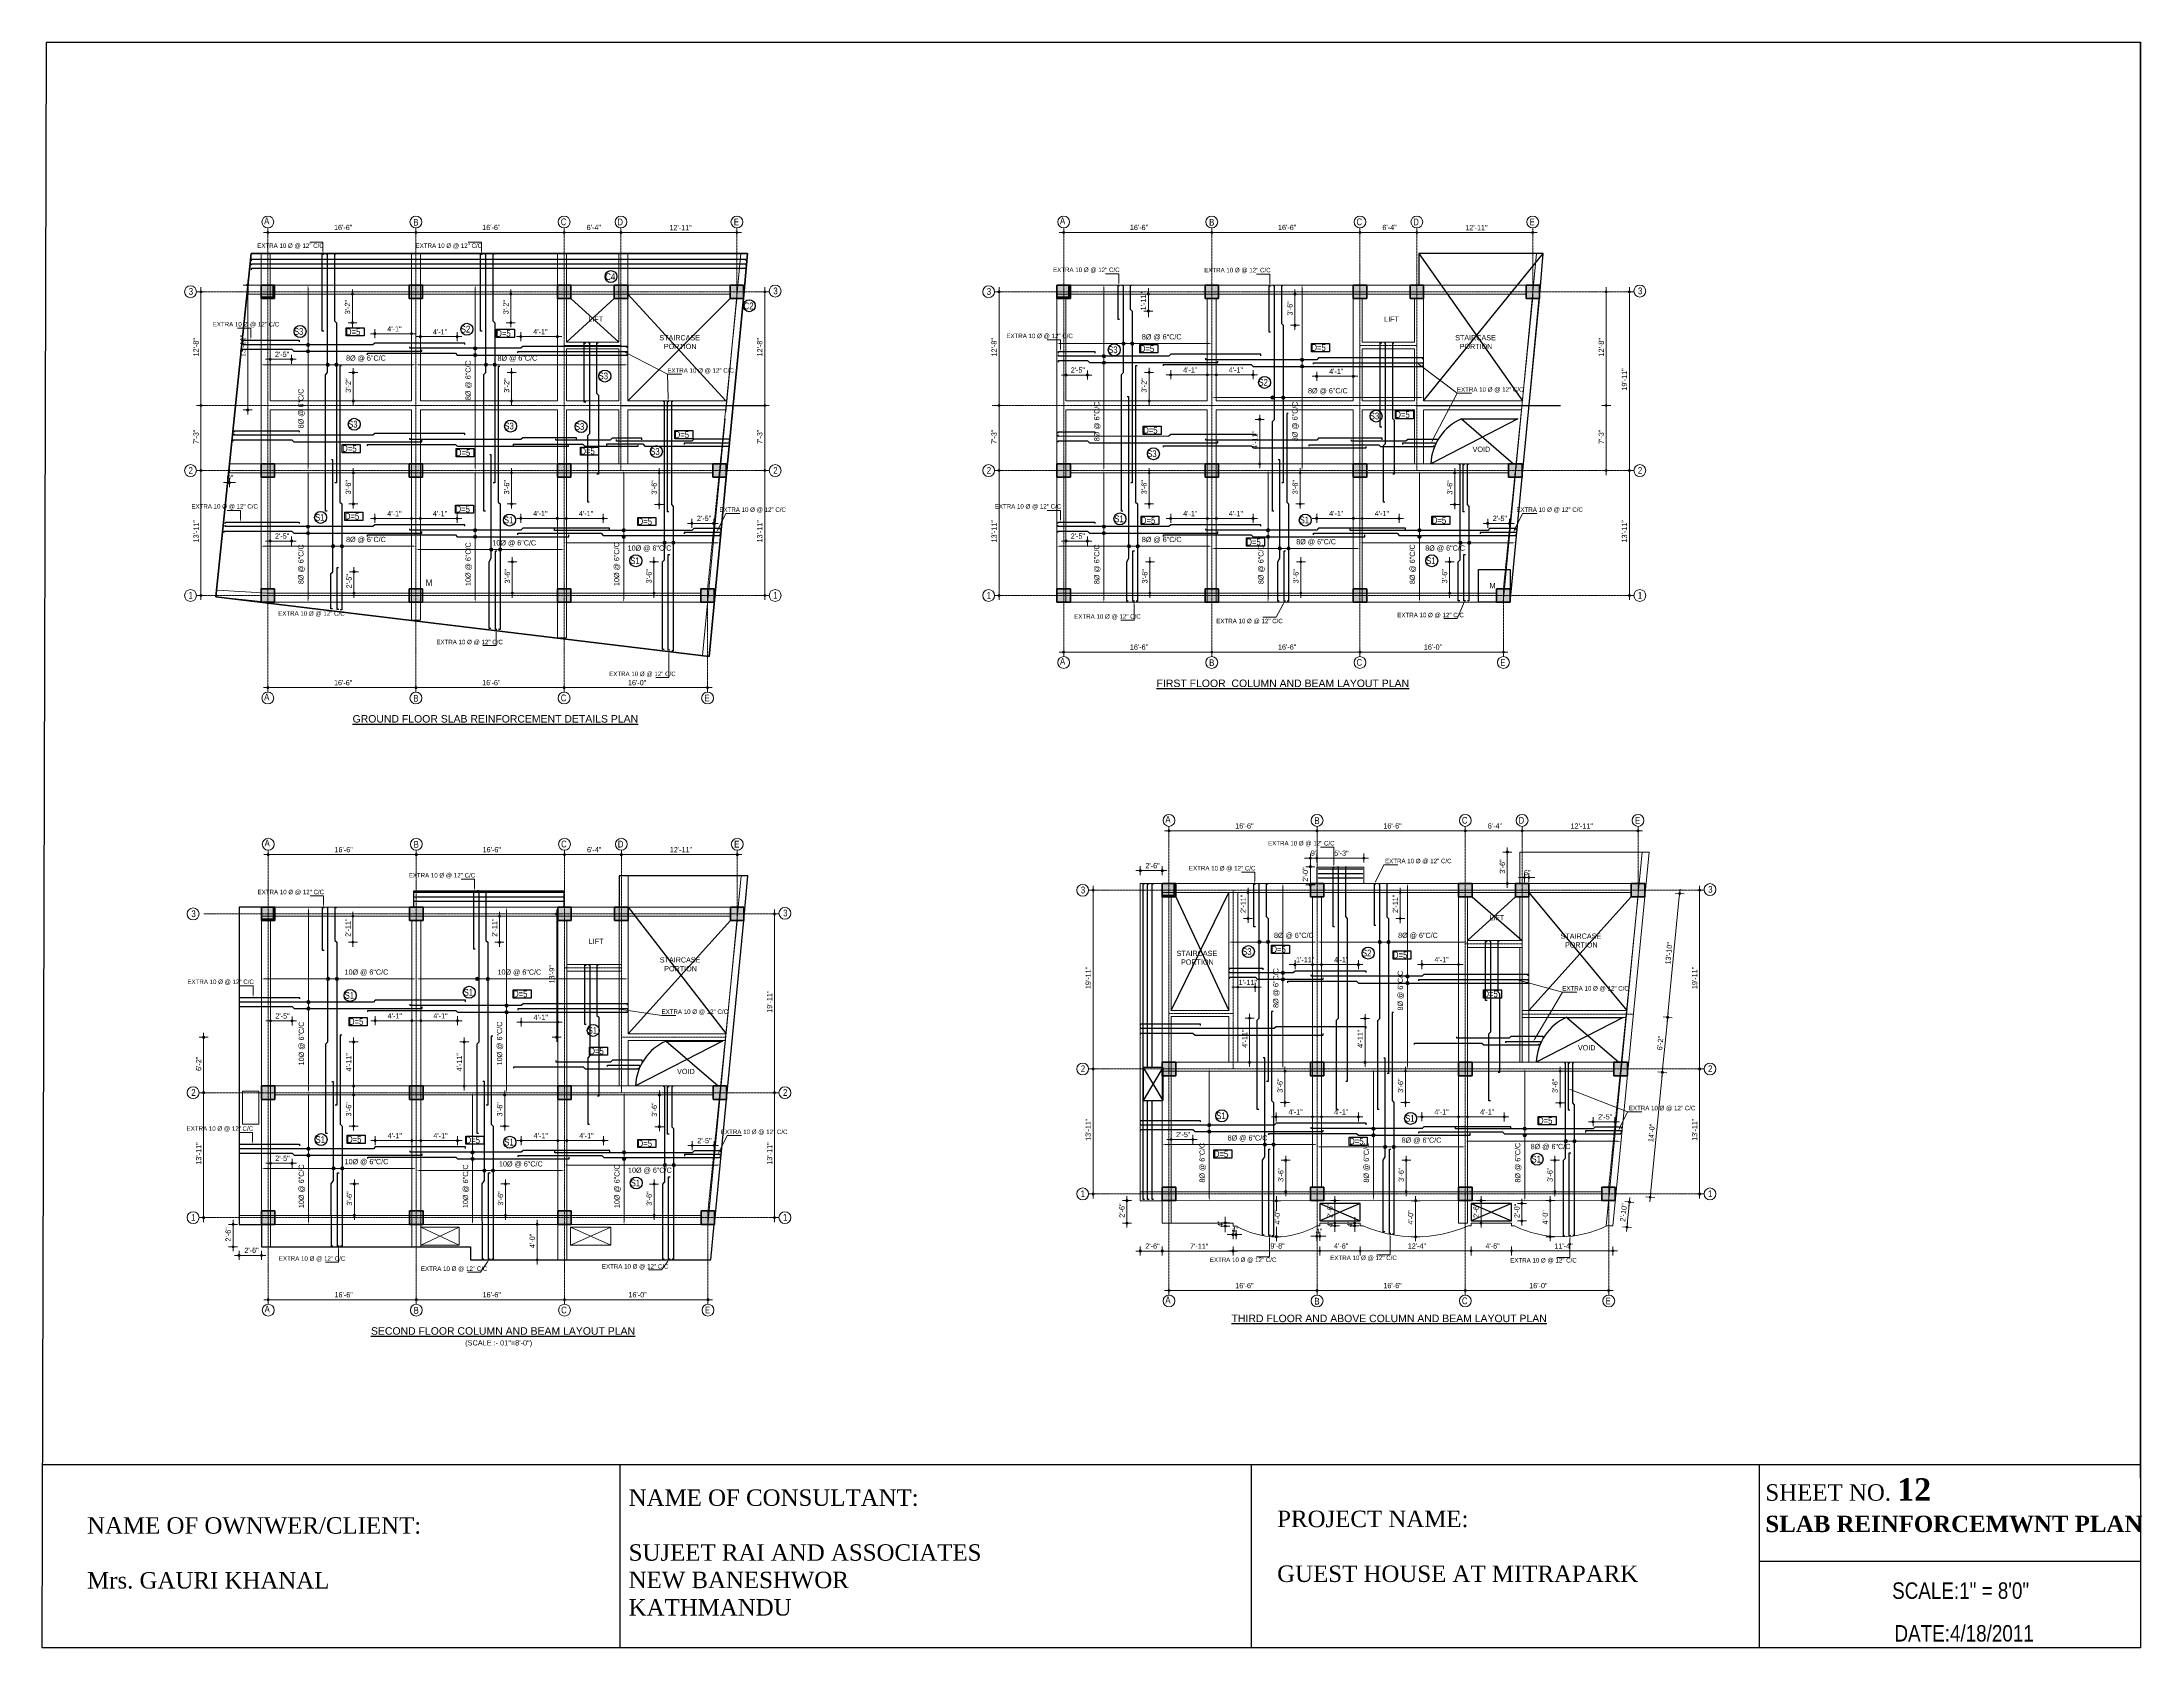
# Model space of a CAD drawing. Header units: inches. Extents: x 57837 to 133168, y 6972 to 27776.
# Drawn here: x 66916 to 69724, y 22632 to 24779 of the extents above; entities that cross this region are included whole.
import ezdxf

# ---------------------------------------------------------------- set-up
doc = ezdxf.new("R2010")
doc.units = ezdxf.units.IN
doc.header["$MEASUREMENT"] = 0
doc.linetypes.add('CENTER', pattern=[2, 1.25, -0.25, 0.25, -0.25])
for name, color, linetype, lineweight in [('0.15L', 210, 'Continuous', 15), ('CENTER', 9, 'CENTER', 5), ('col', 20, 'Continuous', 35), ('DIM', 2, 'Continuous', 13), ('HACTH', 153, 'Continuous', 5), ('rod position', 1, 'Continuous', 30), ('VALADARES', 3, 'Continuous', 25), ('wall line', 20, 'Continuous', 50), ('WINDOW', 171, 'Continuous', 13)]:
    doc.layers.add(name, color=color, linetype=linetype, lineweight=lineweight)
doc.layers.add('text', color=255, linetype='Continuous')
doc.styles.add('Arial', font='arial.ttf', dxfattribs={"height": 6.5})
doc.styles.get("Standard").update_dxf_attribs({"font": 'ARIALN.TTF', "height": 7})

msp = doc.modelspace()

# ---------------------------------------------------------------- hatches: boundary and pattern name
at = {"lineweight": 13}
h = msp.add_hatch(color=256, dxfattribs=at)
edge = h.paths.add_edge_path()
edge.add_arc((67218.4, 24524.2), 1.42, 180, 540)
h = msp.add_hatch(color=256, dxfattribs=at)
edge = h.paths.add_edge_path()
edge.add_arc((67416.4, 24524.2), 1.42, 0, 360)
h = msp.add_hatch(color=256, dxfattribs=at)
edge = h.paths.add_edge_path()
edge.add_arc((67416.4, 24524.2), 1.42, 180, 540)
h = msp.add_hatch(color=256, dxfattribs=at)
edge = h.paths.add_edge_path()
edge.add_arc((67614.6, 24524.2), 1.42, 180, 540)
h = msp.add_hatch(color=256, dxfattribs=at)
edge = h.paths.add_edge_path()
edge.add_arc((67614.6, 24524.2), 1.42, 0, 360)
h = msp.add_hatch(color=256, dxfattribs=at)
edge = h.paths.add_edge_path()
edge.add_arc((67690.6, 24524.2), 1.42, 0, 360)
h = msp.add_hatch(color=256, dxfattribs=at)
edge = h.paths.add_edge_path()
edge.add_arc((67690.6, 24524.2), 1.42, 180, 540)
h = msp.add_hatch(color=256, dxfattribs=at)
edge = h.paths.add_edge_path()
edge.add_arc((67845.6, 24524.2), 1.42, 0, 360)
h = msp.add_hatch(color=256, dxfattribs=at)
edge = h.paths.add_edge_path()
edge.add_arc((68282.6, 24524.2), 1.42, 180, 540)
h = msp.add_hatch(color=256, dxfattribs=at)
edge = h.paths.add_edge_path()
edge.add_arc((68480.6, 24524.2), 1.42, 0, 360)
h = msp.add_hatch(color=256, dxfattribs=at)
edge = h.paths.add_edge_path()
edge.add_arc((68480.6, 24524.2), 1.42, 180, 540)
h = msp.add_hatch(color=256, dxfattribs=at)
edge = h.paths.add_edge_path()
edge.add_arc((68678.8, 24524.2), 1.42, 180, 540)
h = msp.add_hatch(color=256, dxfattribs=at)
edge = h.paths.add_edge_path()
edge.add_arc((68678.8, 24524.2), 1.42, 0, 360)
h = msp.add_hatch(color=256, dxfattribs=at)
edge = h.paths.add_edge_path()
edge.add_arc((68754.8, 24524.2), 1.42, 0, 360)
h = msp.add_hatch(color=256, dxfattribs=at)
edge = h.paths.add_edge_path()
edge.add_arc((68754.8, 24524.2), 1.42, 180, 540)
h = msp.add_hatch(color=256, dxfattribs=at)
edge = h.paths.add_edge_path()
edge.add_arc((68909.8, 24524.2), 1.42, 0, 360)
h = msp.add_hatch(color=256, dxfattribs=at)
edge = h.paths.add_edge_path()
edge.add_arc((67129, 24444.9), 1.42, 90, 450)
h = msp.add_hatch(color=256, dxfattribs=at)
edge = h.paths.add_edge_path()
edge.add_arc((67191.5, 24453.9), 1.42, 90, 450)
h = msp.add_hatch(color=256, dxfattribs=at)
edge = h.paths.add_edge_path()
edge.add_arc((67331.6, 24441.9), 1.42, 90, 450)
h = msp.add_hatch(color=256, dxfattribs=at)
edge = h.paths.add_edge_path()
edge.add_arc((67543.3, 24441.9), 1.42, 90, 450)
h = msp.add_hatch(color=256, dxfattribs=at)
edge = h.paths.add_edge_path()
edge.add_arc((67882.9, 24444.9), 1.42, 90, 450)
h = msp.add_hatch(color=256, dxfattribs=at)
edge = h.paths.add_edge_path()
edge.add_arc((68196.1, 24444.9), 1.42, 90, 450)
h = msp.add_hatch(color=256, dxfattribs=at)
edge = h.paths.add_edge_path()
edge.add_arc((68395.8, 24441.9), 1.42, -90, 270)
h = msp.add_hatch(color=256, dxfattribs=at)
edge = h.paths.add_edge_path()
edge.add_arc((68591.8, 24441.9), 1.42, 90, 450)
h = msp.add_hatch(color=256, dxfattribs=at)
edge = h.paths.add_edge_path()
edge.add_arc((69008, 24444.9), 1.42, 90, 450)
h = msp.add_hatch(color=256, dxfattribs=at)
edge = h.paths.add_edge_path()
edge.add_arc((69039, 24444.9), 1.42, 90, 450)
h = msp.add_hatch(color=256, dxfattribs=at)
edge = h.paths.add_edge_path()
edge.add_arc((67331.6, 24403.6), 1.42, -90, 270)
h = msp.add_hatch(color=256, dxfattribs=at)
edge = h.paths.add_edge_path()
edge.add_arc((67543.3, 24403.6), 1.42, -90, 270)
h = msp.add_hatch(color=256, dxfattribs=at)
edge = h.paths.add_edge_path()
edge.add_arc((68395.8, 24419.1), 1.42, 90, 450)
h = msp.add_hatch(color=256, dxfattribs=at)
edge = h.paths.add_edge_path()
edge.add_arc((67361.5, 24388.8), 1.42, 180, 540)
h = msp.add_hatch(color=256, dxfattribs=at)
edge = h.paths.add_edge_path()
edge.add_arc((67410.4, 24388.8), 1.42, 0, 360)
h = msp.add_hatch(color=256, dxfattribs=at)
edge = h.paths.add_edge_path()
edge.add_arc((67422.4, 24384.9), 1.42, 180, 540)
h = msp.add_hatch(color=256, dxfattribs=at)
edge = h.paths.add_edge_path()
edge.add_arc((67471.6, 24384.9), 1.42, 0, 360)
h = msp.add_hatch(color=256, dxfattribs=at)
edge = h.paths.add_edge_path()
edge.add_arc((67556.7, 24385), 1.42, 180, 540)
h = msp.add_hatch(color=256, dxfattribs=at)
edge = h.paths.add_edge_path()
edge.add_arc((67605.6, 24385), 1.42, 0, 360)
h = msp.add_hatch(color=256, dxfattribs=at)
edge = h.paths.add_edge_path()
edge.add_arc((68591.8, 24400.1), 1.42, -90, 270)
h = msp.add_hatch(color=256, dxfattribs=at)
edge = h.paths.add_edge_path()
edge.add_arc((67221.4, 24354.7), 1.42, 180, 540)
h = msp.add_hatch(color=256, dxfattribs=at)
edge = h.paths.add_edge_path()
edge.add_arc((67250.2, 24354.7), 1.42, 0, 360)
h = msp.add_hatch(color=256, dxfattribs=at)
edge = h.paths.add_edge_path()
edge.add_arc((67332.6, 24336.8), 1.42, 90, 450)
h = msp.add_hatch(color=256, dxfattribs=at)
edge = h.paths.add_edge_path()
edge.add_arc((67544.3, 24336.9), 1.42, 90, 450)
h = msp.add_hatch(color=256, dxfattribs=at)
edge = h.paths.add_edge_path()
edge.add_arc((68285.6, 24333.6), 1.42, 180, 540)
h = msp.add_hatch(color=256, dxfattribs=at)
edge = h.paths.add_edge_path()
edge.add_arc((68314.3, 24333.6), 1.42, 0, 360)
h = msp.add_hatch(color=256, dxfattribs=at)
edge = h.paths.add_edge_path()
edge.add_arc((68396.8, 24337.2), 1.42, 90, 450)
h = msp.add_hatch(color=256, dxfattribs=at)
edge = h.paths.add_edge_path()
edge.add_arc((68425.7, 24333.9), 1.42, 180, 540)
h = msp.add_hatch(color=256, dxfattribs=at)
edge = h.paths.add_edge_path()
edge.add_arc((68474.6, 24333.9), 1.42, 0, 360)
h = msp.add_hatch(color=256, dxfattribs=at)
edge = h.paths.add_edge_path()
edge.add_arc((68486.6, 24333.9), 1.42, 180, 540)
h = msp.add_hatch(color=256, dxfattribs=at)
edge = h.paths.add_edge_path()
edge.add_arc((68535.8, 24333.9), 1.42, 0, 360)
h = msp.add_hatch(color=256, dxfattribs=at)
edge = h.paths.add_edge_path()
edge.add_arc((68620.9, 24331.9), 1.42, 180, 540)
h = msp.add_hatch(color=256, dxfattribs=at)
edge = h.paths.add_edge_path()
edge.add_arc((68669.8, 24331.9), 1.42, 0, 360)
h = msp.add_hatch(color=256, dxfattribs=at)
edge = h.paths.add_edge_path()
edge.add_arc((67129, 24292.9), 1.42, -90, 270)
h = msp.add_hatch(color=256, dxfattribs=at)
edge = h.paths.add_edge_path()
edge.add_arc((67129, 24292.9), 1.42, 90, 450)
h = msp.add_hatch(color=256, dxfattribs=at)
edge = h.paths.add_edge_path()
edge.add_arc((67332.6, 24298.9), 1.42, -90, 270)
h = msp.add_hatch(color=256, dxfattribs=at)
edge = h.paths.add_edge_path()
edge.add_arc((67544.3, 24298.9), 1.42, -90, 270)
h = msp.add_hatch(color=256, dxfattribs=at)
edge = h.paths.add_edge_path()
edge.add_arc((67882.9, 24292.9), 1.42, -90, 270)
h = msp.add_hatch(color=256, dxfattribs=at)
edge = h.paths.add_edge_path()
edge.add_arc((67882.9, 24292.9), 1.42, 90, 450)
h = msp.add_hatch(color=256, dxfattribs=at)
edge = h.paths.add_edge_path()
edge.add_arc((68196.1, 24292.9), 1.42, 90, 450)
h = msp.add_hatch(color=256, dxfattribs=at)
edge = h.paths.add_edge_path()
edge.add_arc((68196.1, 24292.9), 1.42, -90, 270)
h = msp.add_hatch(color=256, dxfattribs=at)
edge = h.paths.add_edge_path()
edge.add_arc((68396.8, 24298.9), 1.42, -90, 270)
h = msp.add_hatch(color=256, dxfattribs=at)
edge = h.paths.add_edge_path()
edge.add_arc((69008, 24292.9), 1.42, -90, 270)
h = msp.add_hatch(color=256, dxfattribs=at)
edge = h.paths.add_edge_path()
edge.add_arc((69008, 24292.9), 1.42, 90, 450)
h = msp.add_hatch(color=256, dxfattribs=at)
edge = h.paths.add_edge_path()
edge.add_arc((67191.5, 24286.9), 1.42, -90, 270)
h = msp.add_hatch(color=256, dxfattribs=at)
edge = h.paths.add_edge_path()
edge.add_arc((68544.7, 24274.3), 1.42, 90, 450)
h = msp.add_hatch(color=256, dxfattribs=at)
edge = h.paths.add_edge_path()
edge.add_arc((67129, 24205.9), 1.42, 90, 450)
h = msp.add_hatch(color=256, dxfattribs=at)
edge = h.paths.add_edge_path()
edge.add_arc((67129, 24205.9), 1.42, -90, 270)
h = msp.add_hatch(color=256, dxfattribs=at)
edge = h.paths.add_edge_path()
edge.add_arc((67882.9, 24205.9), 1.42, 90, 450)
h = msp.add_hatch(color=256, dxfattribs=at)
edge = h.paths.add_edge_path()
edge.add_arc((67882.9, 24205.9), 1.42, -90, 270)
h = msp.add_hatch(color=256, dxfattribs=at)
edge = h.paths.add_edge_path()
edge.add_arc((68196.1, 24205.9), 1.42, 90, 450)
h = msp.add_hatch(color=256, dxfattribs=at)
edge = h.paths.add_edge_path()
edge.add_arc((68196.1, 24205.9), 1.42, -90, 270)
h = msp.add_hatch(color=256, dxfattribs=at)
edge = h.paths.add_edge_path()
edge.add_arc((68544.7, 24214.9), 1.42, -90, 270)
h = msp.add_hatch(color=256, dxfattribs=at)
edge = h.paths.add_edge_path()
edge.add_arc((69008, 24205.9), 1.42, -90, 270)
h = msp.add_hatch(color=256, dxfattribs=at)
edge = h.paths.add_edge_path()
edge.add_arc((69039, 24205.9), 1.42, 90, 450)
h = msp.add_hatch(color=256, dxfattribs=at)
edge = h.paths.add_edge_path()
edge.add_arc((69039, 24205.9), 1.42, -90, 270)
h = msp.add_hatch(color=256, dxfattribs=at)
edge = h.paths.add_edge_path()
edge.add_arc((67167, 24189.8), 1.42, 180, 540)
h = msp.add_hatch(color=256, dxfattribs=at)
edge = h.paths.add_edge_path()
edge.add_arc((67167, 24189.8), 1.42, 0, 360)
h = msp.add_hatch(color=256, dxfattribs=at)
edge = h.paths.add_edge_path()
edge.add_arc((67332.6, 24202.9), 1.42, 90, 450)
h = msp.add_hatch(color=256, dxfattribs=at)
edge = h.paths.add_edge_path()
edge.add_arc((67544.3, 24202.9), 1.42, 90, 450)
h = msp.add_hatch(color=256, dxfattribs=at)
edge = h.paths.add_edge_path()
edge.add_arc((67741.6, 24202.9), 1.42, 90, 450)
h = msp.add_hatch(color=256, dxfattribs=at)
edge = h.paths.add_edge_path()
edge.add_arc((68396.8, 24202.9), 1.42, 90, 450)
h = msp.add_hatch(color=256, dxfattribs=at)
edge = h.paths.add_edge_path()
edge.add_arc((68598.8, 24202.9), 1.42, 90, 450)
h = msp.add_hatch(color=256, dxfattribs=at)
edge = h.paths.add_edge_path()
edge.add_arc((68805.5, 24202.9), 1.42, 90, 450)
h = msp.add_hatch(color=256, dxfattribs=at)
edge = h.paths.add_edge_path()
edge.add_arc((67332.6, 24161.2), 1.42, -90, 270)
h = msp.add_hatch(color=256, dxfattribs=at)
edge = h.paths.add_edge_path()
edge.add_arc((67544.3, 24161.2), 1.42, -90, 270)
h = msp.add_hatch(color=256, dxfattribs=at)
edge = h.paths.add_edge_path()
edge.add_arc((67741.6, 24160.5), 1.42, -90, 270)
h = msp.add_hatch(color=256, dxfattribs=at)
edge = h.paths.add_edge_path()
edge.add_arc((68396.8, 24161.2), 1.42, -90, 270)
h = msp.add_hatch(color=256, dxfattribs=at)
edge = h.paths.add_edge_path()
edge.add_arc((68598.8, 24161.2), 1.42, -90, 270)
h = msp.add_hatch(color=256, dxfattribs=at)
edge = h.paths.add_edge_path()
edge.add_arc((68805.5, 24160.5), 1.42, -90, 270)
h = msp.add_hatch(color=256, dxfattribs=at)
edge = h.paths.add_edge_path()
edge.add_arc((67361.5, 24141.9), 1.42, 180, 540)
h = msp.add_hatch(color=256, dxfattribs=at)
edge = h.paths.add_edge_path()
edge.add_arc((67410.4, 24141.9), 1.42, 0, 360)
h = msp.add_hatch(color=256, dxfattribs=at)
edge = h.paths.add_edge_path()
edge.add_arc((67422.4, 24141.9), 1.42, 180, 540)
h = msp.add_hatch(color=256, dxfattribs=at)
edge = h.paths.add_edge_path()
edge.add_arc((67471.6, 24141.9), 1.42, 0, 360)
h = msp.add_hatch(color=256, dxfattribs=at)
edge = h.paths.add_edge_path()
edge.add_arc((67556.7, 24142), 1.42, 180, 540)
h = msp.add_hatch(color=256, dxfattribs=at)
edge = h.paths.add_edge_path()
edge.add_arc((67605.6, 24142), 1.42, 0, 360)
h = msp.add_hatch(color=256, dxfattribs=at)
edge = h.paths.add_edge_path()
edge.add_arc((67617.6, 24141.9), 1.42, 180, 540)
h = msp.add_hatch(color=256, dxfattribs=at)
edge = h.paths.add_edge_path()
edge.add_arc((67666.8, 24141.9), 1.42, 0, 360)
h = msp.add_hatch(color=256, dxfattribs=at)
edge = h.paths.add_edge_path()
edge.add_arc((67785.4, 24135.3), 1.42, 180, 540)
h = msp.add_hatch(color=256, dxfattribs=at)
edge = h.paths.add_edge_path()
edge.add_arc((67814.6, 24135.3), 1.42, 0, 360)
h = msp.add_hatch(color=256, dxfattribs=at)
edge = h.paths.add_edge_path()
edge.add_arc((68425.7, 24141.9), 1.42, 180, 540)
h = msp.add_hatch(color=256, dxfattribs=at)
edge = h.paths.add_edge_path()
edge.add_arc((68474.6, 24141.9), 1.42, 0, 360)
h = msp.add_hatch(color=256, dxfattribs=at)
edge = h.paths.add_edge_path()
edge.add_arc((68486.6, 24141.9), 1.42, 180, 540)
h = msp.add_hatch(color=256, dxfattribs=at)
edge = h.paths.add_edge_path()
edge.add_arc((68535.8, 24141.9), 1.42, 0, 360)
h = msp.add_hatch(color=256, dxfattribs=at)
edge = h.paths.add_edge_path()
edge.add_arc((68620.9, 24142), 1.42, 180, 540)
h = msp.add_hatch(color=256, dxfattribs=at)
edge = h.paths.add_edge_path()
edge.add_arc((68669.8, 24142), 1.42, 0, 360)
h = msp.add_hatch(color=256, dxfattribs=at)
edge = h.paths.add_edge_path()
edge.add_arc((68681.8, 24141.9), 1.42, 180, 540)
h = msp.add_hatch(color=256, dxfattribs=at)
edge = h.paths.add_edge_path()
edge.add_arc((68731, 24141.9), 1.42, 0, 360)
h = msp.add_hatch(color=256, dxfattribs=at)
edge = h.paths.add_edge_path()
edge.add_arc((68849.6, 24135.3), 1.42, 180, 540)
h = msp.add_hatch(color=256, dxfattribs=at)
edge = h.paths.add_edge_path()
edge.add_arc((68878.8, 24135.3), 1.42, 0, 360)
h = msp.add_hatch(color=256, dxfattribs=at)
edge = h.paths.add_edge_path()
edge.add_arc((67221.4, 24111.7), 1.42, 180, 540)
h = msp.add_hatch(color=256, dxfattribs=at)
edge = h.paths.add_edge_path()
edge.add_arc((67250.2, 24111.7), 1.42, 0, 360)
h = msp.add_hatch(color=256, dxfattribs=at)
edge = h.paths.add_edge_path()
edge.add_arc((68285.6, 24111.7), 1.42, 180, 540)
h = msp.add_hatch(color=256, dxfattribs=at)
edge = h.paths.add_edge_path()
edge.add_arc((68314.3, 24111.7), 1.42, 0, 360)
h = msp.add_hatch(color=256, dxfattribs=at)
edge = h.paths.add_edge_path()
edge.add_arc((67333.6, 24070.7), 1.42, 90, 450)
h = msp.add_hatch(color=256, dxfattribs=at)
edge = h.paths.add_edge_path()
edge.add_arc((67545.3, 24083.9), 1.42, 90, 450)
h = msp.add_hatch(color=256, dxfattribs=at)
edge = h.paths.add_edge_path()
edge.add_arc((67734.7, 24083.9), 1.42, 90, 450)
h = msp.add_hatch(color=256, dxfattribs=at)
edge = h.paths.add_edge_path()
edge.add_arc((68397.8, 24083.9), 1.42, 90, 450)
h = msp.add_hatch(color=256, dxfattribs=at)
edge = h.paths.add_edge_path()
edge.add_arc((68599.8, 24083.9), 1.42, 90, 450)
h = msp.add_hatch(color=256, dxfattribs=at)
edge = h.paths.add_edge_path()
edge.add_arc((68798.6, 24083.9), 1.42, 90, 450)
h = msp.add_hatch(color=256, dxfattribs=at)
edge = h.paths.add_edge_path()
edge.add_arc((67129, 24038.9), 1.42, -90, 270)
h = msp.add_hatch(color=256, dxfattribs=at)
edge = h.paths.add_edge_path()
edge.add_arc((67333.6, 24041.9), 1.42, -90, 270)
h = msp.add_hatch(color=256, dxfattribs=at)
edge = h.paths.add_edge_path()
edge.add_arc((67545.3, 24041.9), 1.42, -90, 270)
h = msp.add_hatch(color=256, dxfattribs=at)
edge = h.paths.add_edge_path()
edge.add_arc((67734.7, 24041.9), 1.42, -90, 270)
h = msp.add_hatch(color=256, dxfattribs=at)
edge = h.paths.add_edge_path()
edge.add_arc((67882.9, 24038.9), 1.42, -90, 270)
h = msp.add_hatch(color=256, dxfattribs=at)
edge = h.paths.add_edge_path()
edge.add_arc((68196.1, 24038.9), 1.42, -90, 270)
h = msp.add_hatch(color=256, dxfattribs=at)
edge = h.paths.add_edge_path()
edge.add_arc((68397.8, 24041.9), 1.42, -90, 270)
h = msp.add_hatch(color=256, dxfattribs=at)
edge = h.paths.add_edge_path()
edge.add_arc((68599.8, 24041.9), 1.42, -90, 270)
h = msp.add_hatch(color=256, dxfattribs=at)
edge = h.paths.add_edge_path()
edge.add_arc((68798.6, 24041.9), 1.42, -90, 270)
h = msp.add_hatch(color=256, dxfattribs=at)
edge = h.paths.add_edge_path()
edge.add_arc((69039, 24038.9), 1.42, -90, 270)
h = msp.add_hatch(color=256, dxfattribs=at)
edge = h.paths.add_edge_path()
edge.add_arc((68282.6, 23963.2), 1.42, 180, 540)
h = msp.add_hatch(color=256, dxfattribs=at)
edge = h.paths.add_edge_path()
edge.add_arc((68480.6, 23963.2), 1.42, 0, 360)
h = msp.add_hatch(color=256, dxfattribs=at)
edge = h.paths.add_edge_path()
edge.add_arc((68480.6, 23963.2), 1.42, 180, 540)
h = msp.add_hatch(color=256, dxfattribs=at)
edge = h.paths.add_edge_path()
edge.add_arc((68678.8, 23963.2), 1.42, 0, 360)
h = msp.add_hatch(color=256, dxfattribs=at)
edge = h.paths.add_edge_path()
edge.add_arc((68678.8, 23963.2), 1.42, 180, 540)
h = msp.add_hatch(color=256, dxfattribs=at)
edge = h.paths.add_edge_path()
edge.add_arc((68870.6, 23963.2), 1.42, 0, 360)
h = msp.add_hatch(color=256, dxfattribs=at)
edge = h.paths.add_edge_path()
edge.add_arc((67218.4, 23915.7), 1.42, 180, 540)
h = msp.add_hatch(color=256, dxfattribs=at)
edge = h.paths.add_edge_path()
edge.add_arc((67416.4, 23915.7), 1.42, 0, 360)
h = msp.add_hatch(color=256, dxfattribs=at)
edge = h.paths.add_edge_path()
edge.add_arc((67416.4, 23915.7), 1.42, 180, 540)
h = msp.add_hatch(color=256, dxfattribs=at)
edge = h.paths.add_edge_path()
edge.add_arc((67614.6, 23915.7), 1.42, 0, 360)
h = msp.add_hatch(color=256, dxfattribs=at)
edge = h.paths.add_edge_path()
edge.add_arc((67614.6, 23915.7), 1.42, 180, 540)
h = msp.add_hatch(color=256, dxfattribs=at)
edge = h.paths.add_edge_path()
edge.add_arc((67806.4, 23915.7), 1.42, 0, 360)
h = msp.add_hatch(color=256, dxfattribs=at)
edge = h.paths.add_edge_path()
edge.add_arc((68423.4, 23724.2), 1.42, 180, 540)
h = msp.add_hatch(color=256, dxfattribs=at)
edge = h.paths.add_edge_path()
edge.add_arc((68621.4, 23724.2), 1.42, 0, 360)
h = msp.add_hatch(color=256, dxfattribs=at)
edge = h.paths.add_edge_path()
edge.add_arc((68621.4, 23724.2), 1.42, 180, 540)
h = msp.add_hatch(color=256, dxfattribs=at)
edge = h.paths.add_edge_path()
edge.add_arc((68819.6, 23724.2), 1.42, 180, 540)
h = msp.add_hatch(color=256, dxfattribs=at)
edge = h.paths.add_edge_path()
edge.add_arc((68819.6, 23724.2), 1.42, 0, 360)
h = msp.add_hatch(color=256, dxfattribs=at)
edge = h.paths.add_edge_path()
edge.add_arc((68895.6, 23724.2), 1.42, 0, 360)
h = msp.add_hatch(color=256, dxfattribs=at)
edge = h.paths.add_edge_path()
edge.add_arc((68895.6, 23724.2), 1.42, 180, 540)
h = msp.add_hatch(color=256, dxfattribs=at)
edge = h.paths.add_edge_path()
edge.add_arc((69050.6, 23724.2), 1.42, 0, 360)
h = msp.add_hatch(color=256, dxfattribs=at)
edge = h.paths.add_edge_path()
edge.add_arc((67218.9, 23692.5), 1.42, 180, 540)
h = msp.add_hatch(color=256, dxfattribs=at)
edge = h.paths.add_edge_path()
edge.add_arc((67416.9, 23692.5), 1.42, 0, 360)
h = msp.add_hatch(color=256, dxfattribs=at)
edge = h.paths.add_edge_path()
edge.add_arc((67416.9, 23692.5), 1.42, 180, 540)
h = msp.add_hatch(color=256, dxfattribs=at)
edge = h.paths.add_edge_path()
edge.add_arc((67615.1, 23692.5), 1.42, 180, 540)
h = msp.add_hatch(color=256, dxfattribs=at)
edge = h.paths.add_edge_path()
edge.add_arc((67615.1, 23692.5), 1.42, 0, 360)
h = msp.add_hatch(color=256, dxfattribs=at)
edge = h.paths.add_edge_path()
edge.add_arc((67691.1, 23692.5), 1.42, 0, 360)
h = msp.add_hatch(color=256, dxfattribs=at)
edge = h.paths.add_edge_path()
edge.add_arc((67691.1, 23692.5), 1.42, 180, 540)
h = msp.add_hatch(color=256, dxfattribs=at)
edge = h.paths.add_edge_path()
edge.add_arc((67846.1, 23692.5), 1.42, 0, 360)
h = msp.add_hatch(color=256, dxfattribs=at)
edge = h.paths.add_edge_path()
edge.add_arc((68385, 23671.1), 1.42, 180, 540)
h = msp.add_hatch(color=256, dxfattribs=at)
edge = h.paths.add_edge_path()
edge.add_arc((68414.4, 23671.1), 1.42, 0, 360)
h = msp.add_hatch(color=256, dxfattribs=at)
edge = h.paths.add_edge_path()
edge.add_arc((68612.4, 23687.8), 1.42, 0, 360)
h = msp.add_hatch(color=256, dxfattribs=at)
edge = h.paths.add_edge_path()
edge.add_arc((68612.4, 23676.3), 1.42, 90, 450)
h = msp.add_hatch(color=256, dxfattribs=at)
edge = h.paths.add_edge_path()
edge.add_arc((68621, 23687.8), 1.42, 180, 540)
h = msp.add_hatch(color=256, dxfattribs=at)
edge = h.paths.add_edge_path()
edge.add_arc((68621, 23687.8), 1.42, 180, 540)
h = msp.add_hatch(color=256, dxfattribs=at)
edge = h.paths.add_edge_path()
edge.add_arc((68684, 23687.8), 1.42, 0, 360)
h = msp.add_hatch(color=256, dxfattribs=at)
edge = h.paths.add_edge_path()
edge.add_arc((68875.8, 23695.9), 1.42, 90, 450)
h = msp.add_hatch(color=256, dxfattribs=at)
edge = h.paths.add_edge_path()
edge.add_arc((68322, 23644.9), 1.42, 90, 450)
h = msp.add_hatch(color=256, dxfattribs=at)
edge = h.paths.add_edge_path()
edge.add_arc((68612.4, 23651.9), 1.42, -90, 270)
h = msp.add_hatch(color=256, dxfattribs=at)
edge = h.paths.add_edge_path()
edge.add_arc((68875.8, 23653.9), 1.42, -90, 270)
h = msp.add_hatch(color=256, dxfattribs=at)
edge = h.paths.add_edge_path()
edge.add_arc((68898.7, 23661.8), 1.42, 0, 360)
h = msp.add_hatch(color=256, dxfattribs=at)
edge = h.paths.add_edge_path()
edge.add_arc((68904.6, 23661.8), 1.42, 180, 540)
h = msp.add_hatch(color=256, dxfattribs=at)
edge = h.paths.add_edge_path()
edge.add_arc((69132.9, 23644.9), 1.42, 90, 450)
h = msp.add_hatch(color=256, dxfattribs=at)
edge = h.paths.add_edge_path()
edge.add_arc((68529.1, 23641.9), 1.42, 90, 450)
h = msp.add_hatch(color=256, dxfattribs=at)
edge = h.paths.add_edge_path()
edge.add_arc((68732.6, 23641.9), 1.42, 90, 450)
h = msp.add_hatch(color=256, dxfattribs=at)
edge = h.paths.add_edge_path()
edge.add_arc((69106.2, 23640.5), 1.42, 84.4784, 444.4784)
h = msp.add_hatch(color=256, dxfattribs=at)
edge = h.paths.add_edge_path()
edge.add_arc((67332.1, 23610.2), 1.42, 90, 450)
h = msp.add_hatch(color=256, dxfattribs=at)
edge = h.paths.add_edge_path()
edge.add_arc((67528.1, 23610.2), 1.42, 90, 450)
h = msp.add_hatch(color=256, dxfattribs=at)
edge = h.paths.add_edge_path()
edge.add_arc((67604.7, 23613.2), 1.42, 90, 450)
h = msp.add_hatch(color=256, dxfattribs=at)
edge = h.paths.add_edge_path()
edge.add_arc((67895.9, 23613.2), 1.42, 90, 450)
h = msp.add_hatch(color=256, dxfattribs=at)
edge = h.paths.add_edge_path()
edge.add_arc((68529.1, 23607.1), 1.42, -90, 270)
h = msp.add_hatch(color=256, dxfattribs=at)
edge = h.paths.add_edge_path()
edge.add_arc((68732.6, 23607), 1.42, -90, 270)
h = msp.add_hatch(color=256, dxfattribs=at)
edge = h.paths.add_edge_path()
edge.add_arc((67332.1, 23575.4), 1.42, -90, 270)
h = msp.add_hatch(color=256, dxfattribs=at)
edge = h.paths.add_edge_path()
edge.add_arc((67528.1, 23575.3), 1.42, -90, 270)
h = msp.add_hatch(color=256, dxfattribs=at)
edge = h.paths.add_edge_path()
edge.add_arc((68592, 23545.4), 1.42, 0, 360)
h = msp.add_hatch(color=256, dxfattribs=at)
edge = h.paths.add_edge_path()
edge.add_arc((68615.4, 23545.4), 1.42, 180, 540)
h = msp.add_hatch(color=256, dxfattribs=at)
edge = h.paths.add_edge_path()
edge.add_arc((68627.4, 23545.4), 1.42, 180, 540)
h = msp.add_hatch(color=256, dxfattribs=at)
edge = h.paths.add_edge_path()
edge.add_arc((68676.6, 23545.4), 1.42, 0, 360)
h = msp.add_hatch(color=256, dxfattribs=at)
edge = h.paths.add_edge_path()
edge.add_arc((68761.7, 23545.5), 1.42, 180, 540)
h = msp.add_hatch(color=256, dxfattribs=at)
edge = h.paths.add_edge_path()
edge.add_arc((68810.6, 23545.5), 1.42, 0, 360)
h = msp.add_hatch(color=256, dxfattribs=at)
edge = h.paths.add_edge_path()
edge.add_arc((68515.4, 23515.2), 1.42, 0, 360)
h = msp.add_hatch(color=256, dxfattribs=at)
edge = h.paths.add_edge_path()
edge.add_arc((68538.7, 23515.2), 1.42, 180, 540)
h = msp.add_hatch(color=256, dxfattribs=at)
edge = h.paths.add_edge_path()
edge.add_arc((69090.2, 23475), 1.42, 84.4784, 444.4784)
h = msp.add_hatch(color=256, dxfattribs=at)
edge = h.paths.add_edge_path()
edge.add_arc((69090.2, 23475), 1.42, -95.5216, 264.4784)
h = msp.add_hatch(color=256, dxfattribs=at)
edge = h.paths.add_edge_path()
edge.add_arc((67132.5, 23448.3), 1.42, 90, 450)
h = msp.add_hatch(color=256, dxfattribs=at)
edge = h.paths.add_edge_path()
edge.add_arc((67221.9, 23470.2), 1.42, 180, 540)
h = msp.add_hatch(color=256, dxfattribs=at)
edge = h.paths.add_edge_path()
edge.add_arc((67250.7, 23470.2), 1.42, 0, 360)
h = msp.add_hatch(color=256, dxfattribs=at)
edge = h.paths.add_edge_path()
edge.add_arc((67362, 23470.5), 1.42, 180, 540)
h = msp.add_hatch(color=256, dxfattribs=at)
edge = h.paths.add_edge_path()
edge.add_arc((67410.9, 23470.5), 1.42, 0, 360)
h = msp.add_hatch(color=256, dxfattribs=at)
edge = h.paths.add_edge_path()
edge.add_arc((67422.9, 23470.5), 1.42, 180, 540)
h = msp.add_hatch(color=256, dxfattribs=at)
edge = h.paths.add_edge_path()
edge.add_arc((67472.1, 23470.5), 1.42, 0, 360)
h = msp.add_hatch(color=256, dxfattribs=at)
edge = h.paths.add_edge_path()
edge.add_arc((67557.2, 23468.5), 1.42, 180, 540)
h = msp.add_hatch(color=256, dxfattribs=at)
edge = h.paths.add_edge_path()
edge.add_arc((67604.7, 23448.3), 1.42, -90, 270)
h = msp.add_hatch(color=256, dxfattribs=at)
edge = h.paths.add_edge_path()
edge.add_arc((67606.1, 23468.5), 1.42, 0, 360)
h = msp.add_hatch(color=256, dxfattribs=at)
edge = h.paths.add_edge_path()
edge.add_arc((68531.1, 23473.8), 1.42, 90, 450)
h = msp.add_hatch(color=256, dxfattribs=at)
edge = h.paths.add_edge_path()
edge.add_arc((68685.5, 23473.4), 1.42, 90, 450)
h = msp.add_hatch(color=256, dxfattribs=at)
edge = h.paths.add_edge_path()
edge.add_arc((67333.1, 23442.1), 1.42, 90, 450)
h = msp.add_hatch(color=256, dxfattribs=at)
edge = h.paths.add_edge_path()
edge.add_arc((67481, 23442.1), 1.42, 90, 450)
h = msp.add_hatch(color=256, dxfattribs=at)
edge = h.paths.add_edge_path()
edge.add_arc((68322, 23405.9), 1.42, 90, 450)
h = msp.add_hatch(color=256, dxfattribs=at)
edge = h.paths.add_edge_path()
edge.add_arc((68322, 23405.9), 1.42, -90, 270)
h = msp.add_hatch(color=256, dxfattribs=at)
edge = h.paths.add_edge_path()
edge.add_arc((68531.1, 23414.9), 1.42, -90, 270)
h = msp.add_hatch(color=256, dxfattribs=at)
edge = h.paths.add_edge_path()
edge.add_arc((68578.5, 23402.9), 1.42, 90, 450)
h = msp.add_hatch(color=256, dxfattribs=at)
edge = h.paths.add_edge_path()
edge.add_arc((68685.5, 23414.9), 1.42, -90, 270)
h = msp.add_hatch(color=256, dxfattribs=at)
edge = h.paths.add_edge_path()
edge.add_arc((68739.6, 23402.9), 1.42, 90, 450)
h = msp.add_hatch(color=256, dxfattribs=at)
edge = h.paths.add_edge_path()
edge.add_arc((68946.4, 23402.9), 1.42, 90, 450)
h = msp.add_hatch(color=256, dxfattribs=at)
edge = h.paths.add_edge_path()
edge.add_arc((69083.1, 23401.5), 1.42, 84.4784, 444.4784)
h = msp.add_hatch(color=256, dxfattribs=at)
edge = h.paths.add_edge_path()
edge.add_arc((69083.1, 23401.5), 1.42, -95.5216, 264.4784)
h = msp.add_hatch(color=256, dxfattribs=at)
edge = h.paths.add_edge_path()
edge.add_arc((69132.9, 23405.9), 1.42, 90, 450)
h = msp.add_hatch(color=256, dxfattribs=at)
edge = h.paths.add_edge_path()
edge.add_arc((69132.9, 23405.9), 1.42, -90, 270)
h = msp.add_hatch(color=256, dxfattribs=at)
edge = h.paths.add_edge_path()
edge.add_arc((67132.5, 23374.2), 1.42, 90, 450)
h = msp.add_hatch(color=256, dxfattribs=at)
edge = h.paths.add_edge_path()
edge.add_arc((67132.5, 23374.2), 1.42, -90, 270)
h = msp.add_hatch(color=256, dxfattribs=at)
edge = h.paths.add_edge_path()
edge.add_arc((67333.1, 23383.2), 1.42, -90, 270)
h = msp.add_hatch(color=256, dxfattribs=at)
edge = h.paths.add_edge_path()
edge.add_arc((67333.1, 23371.2), 1.42, 90, 450)
h = msp.add_hatch(color=256, dxfattribs=at)
edge = h.paths.add_edge_path()
edge.add_arc((67481, 23383.2), 1.42, -90, 270)
h = msp.add_hatch(color=256, dxfattribs=at)
edge = h.paths.add_edge_path()
edge.add_arc((67535.1, 23371.2), 1.42, 90, 450)
h = msp.add_hatch(color=256, dxfattribs=at)
edge = h.paths.add_edge_path()
edge.add_arc((67741.9, 23371.2), 1.42, 90, 450)
h = msp.add_hatch(color=256, dxfattribs=at)
edge = h.paths.add_edge_path()
edge.add_arc((67895.9, 23374.2), 1.42, 90, 450)
h = msp.add_hatch(color=256, dxfattribs=at)
edge = h.paths.add_edge_path()
edge.add_arc((67895.9, 23374.2), 1.42, -90, 270)
h = msp.add_hatch(color=256, dxfattribs=at)
edge = h.paths.add_edge_path()
edge.add_arc((68566.5, 23341.9), 1.42, 180, 540)
h = msp.add_hatch(color=256, dxfattribs=at)
edge = h.paths.add_edge_path()
edge.add_arc((68578.5, 23361.2), 1.42, -90, 270)
h = msp.add_hatch(color=256, dxfattribs=at)
edge = h.paths.add_edge_path()
edge.add_arc((68615.4, 23341.9), 1.42, 0, 360)
h = msp.add_hatch(color=256, dxfattribs=at)
edge = h.paths.add_edge_path()
edge.add_arc((68627.4, 23341.9), 1.42, 180, 540)
h = msp.add_hatch(color=256, dxfattribs=at)
edge = h.paths.add_edge_path()
edge.add_arc((68676.6, 23341.9), 1.42, 0, 360)
h = msp.add_hatch(color=256, dxfattribs=at)
edge = h.paths.add_edge_path()
edge.add_arc((68739.6, 23361.2), 1.42, -90, 270)
h = msp.add_hatch(color=256, dxfattribs=at)
edge = h.paths.add_edge_path()
edge.add_arc((68761.7, 23342), 1.42, 180, 540)
h = msp.add_hatch(color=256, dxfattribs=at)
edge = h.paths.add_edge_path()
edge.add_arc((68810.6, 23342), 1.42, 0, 360)
h = msp.add_hatch(color=256, dxfattribs=at)
edge = h.paths.add_edge_path()
edge.add_arc((68822.6, 23341.9), 1.42, 180, 540)
h = msp.add_hatch(color=256, dxfattribs=at)
edge = h.paths.add_edge_path()
edge.add_arc((68871.8, 23341.9), 1.42, 0, 360)
h = msp.add_hatch(color=256, dxfattribs=at)
edge = h.paths.add_edge_path()
edge.add_arc((68946.4, 23360.5), 1.42, -90, 270)
h = msp.add_hatch(color=256, dxfattribs=at)
edge = h.paths.add_edge_path()
edge.add_arc((68990.4, 23335.3), 1.42, 180, 540)
h = msp.add_hatch(color=256, dxfattribs=at)
edge = h.paths.add_edge_path()
edge.add_arc((69019.6, 23335.3), 1.42, 0, 360)
h = msp.add_hatch(color=256, dxfattribs=at)
edge = h.paths.add_edge_path()
edge.add_arc((67333.1, 23329.5), 1.42, -90, 270)
h = msp.add_hatch(color=256, dxfattribs=at)
edge = h.paths.add_edge_path()
edge.add_arc((67362, 23310.2), 1.42, 180, 540)
h = msp.add_hatch(color=256, dxfattribs=at)
edge = h.paths.add_edge_path()
edge.add_arc((67410.9, 23310.2), 1.42, 0, 360)
h = msp.add_hatch(color=256, dxfattribs=at)
edge = h.paths.add_edge_path()
edge.add_arc((67422.9, 23310.1), 1.42, 180, 540)
h = msp.add_hatch(color=256, dxfattribs=at)
edge = h.paths.add_edge_path()
edge.add_arc((67472.1, 23310.1), 1.42, 0, 360)
h = msp.add_hatch(color=256, dxfattribs=at)
edge = h.paths.add_edge_path()
edge.add_arc((67535.1, 23329.5), 1.42, -90, 270)
h = msp.add_hatch(color=256, dxfattribs=at)
edge = h.paths.add_edge_path()
edge.add_arc((67557.2, 23310.2), 1.42, 180, 540)
h = msp.add_hatch(color=256, dxfattribs=at)
edge = h.paths.add_edge_path()
edge.add_arc((67606.1, 23310.2), 1.42, 0, 360)
h = msp.add_hatch(color=256, dxfattribs=at)
edge = h.paths.add_edge_path()
edge.add_arc((67618.1, 23310.2), 1.42, 180, 540)
h = msp.add_hatch(color=256, dxfattribs=at)
edge = h.paths.add_edge_path()
edge.add_arc((67667.3, 23310.2), 1.42, 0, 360)
h = msp.add_hatch(color=256, dxfattribs=at)
edge = h.paths.add_edge_path()
edge.add_arc((67741.9, 23328.8), 1.42, -90, 270)
h = msp.add_hatch(color=256, dxfattribs=at)
edge = h.paths.add_edge_path()
edge.add_arc((68426.4, 23311.7), 1.42, 180, 540)
h = msp.add_hatch(color=256, dxfattribs=at)
edge = h.paths.add_edge_path()
edge.add_arc((68455.2, 23311.7), 1.42, 0, 360)
h = msp.add_hatch(color=256, dxfattribs=at)
edge = h.paths.add_edge_path()
edge.add_arc((67221.9, 23279.9), 1.42, 180, 540)
h = msp.add_hatch(color=256, dxfattribs=at)
edge = h.paths.add_edge_path()
edge.add_arc((67250.7, 23279.9), 1.42, 0, 360)
h = msp.add_hatch(color=256, dxfattribs=at)
edge = h.paths.add_edge_path()
edge.add_arc((67785.9, 23303.6), 1.42, 180, 540)
h = msp.add_hatch(color=256, dxfattribs=at)
edge = h.paths.add_edge_path()
edge.add_arc((67815.1, 23303.6), 1.42, 0, 360)
h = msp.add_hatch(color=256, dxfattribs=at)
edge = h.paths.add_edge_path()
edge.add_arc((68579.5, 23283.9), 1.42, 90, 450)
h = msp.add_hatch(color=256, dxfattribs=at)
edge = h.paths.add_edge_path()
edge.add_arc((68740.6, 23283.9), 1.42, 90, 450)
h = msp.add_hatch(color=256, dxfattribs=at)
edge = h.paths.add_edge_path()
edge.add_arc((68939.4, 23283.9), 1.42, 90, 450)
h = msp.add_hatch(color=256, dxfattribs=at)
edge = h.paths.add_edge_path()
edge.add_arc((67334.1, 23252.2), 1.42, 90, 450)
h = msp.add_hatch(color=256, dxfattribs=at)
edge = h.paths.add_edge_path()
edge.add_arc((67536.1, 23252.2), 1.42, 90, 450)
h = msp.add_hatch(color=256, dxfattribs=at)
edge = h.paths.add_edge_path()
edge.add_arc((67734.9, 23252.1), 1.42, 90, 450)
h = msp.add_hatch(color=256, dxfattribs=at)
edge = h.paths.add_edge_path()
edge.add_arc((68322, 23238.9), 1.42, -90, 270)
h = msp.add_hatch(color=256, dxfattribs=at)
edge = h.paths.add_edge_path()
edge.add_arc((68367.2, 23229.9), 1.42, 90, 450)
h = msp.add_hatch(color=256, dxfattribs=at)
edge = h.paths.add_edge_path()
edge.add_arc((68567, 23229.7), 1.42, 90, 450)
h = msp.add_hatch(color=256, dxfattribs=at)
edge = h.paths.add_edge_path()
edge.add_arc((68579.5, 23241.9), 1.42, -90, 270)
h = msp.add_hatch(color=256, dxfattribs=at)
edge = h.paths.add_edge_path()
edge.add_arc((68645.2, 23229.9), 1.42, 90, 450)
h = msp.add_hatch(color=256, dxfattribs=at)
edge = h.paths.add_edge_path()
edge.add_arc((68740.6, 23241.9), 1.42, -90, 270)
h = msp.add_hatch(color=256, dxfattribs=at)
edge = h.paths.add_edge_path()
edge.add_arc((68753.2, 23229.8), 1.42, 90, 450)
h = msp.add_hatch(color=256, dxfattribs=at)
edge = h.paths.add_edge_path()
edge.add_arc((68840.7, 23229.9), 1.42, 90, 450)
h = msp.add_hatch(color=256, dxfattribs=at)
edge = h.paths.add_edge_path()
edge.add_arc((68895.3, 23226.3), 1.42, 90, 450)
h = msp.add_hatch(color=256, dxfattribs=at)
edge = h.paths.add_edge_path()
edge.add_arc((68933.2, 23229.9), 1.42, 90, 450)
h = msp.add_hatch(color=256, dxfattribs=at)
edge = h.paths.add_edge_path()
edge.add_arc((68939.4, 23241.9), 1.42, -90, 270)
h = msp.add_hatch(color=256, dxfattribs=at)
edge = h.paths.add_edge_path()
edge.add_arc((69039.1, 23228.1), 1.42, 84.4821, 444.4821)
h = msp.add_hatch(color=256, dxfattribs=at)
edge = h.paths.add_edge_path()
edge.add_arc((69066.9, 23234.5), 1.42, -95.5216, 264.4784)
h = msp.add_hatch(color=256, dxfattribs=at)
edge = h.paths.add_edge_path()
edge.add_arc((69132.9, 23238.9), 1.42, -90, 270)
h = msp.add_hatch(color=256, dxfattribs=at)
edge = h.paths.add_edge_path()
edge.add_arc((67132.5, 23207.2), 1.42, -90, 270)
h = msp.add_hatch(color=256, dxfattribs=at)
edge = h.paths.add_edge_path()
edge.add_arc((67172, 23198.2), 1.42, 90, 450)
h = msp.add_hatch(color=256, dxfattribs=at)
edge = h.paths.add_edge_path()
edge.add_arc((67334.1, 23210.2), 1.42, -90, 270)
h = msp.add_hatch(color=256, dxfattribs=at)
edge = h.paths.add_edge_path()
edge.add_arc((67536.1, 23210.2), 1.42, -90, 270)
h = msp.add_hatch(color=256, dxfattribs=at)
edge = h.paths.add_edge_path()
edge.add_arc((67578.6, 23198.2), 1.42, 90, 450)
h = msp.add_hatch(color=256, dxfattribs=at)
edge = h.paths.add_edge_path()
edge.add_arc((67734.9, 23210.2), 1.42, -90, 270)
h = msp.add_hatch(color=256, dxfattribs=at)
edge = h.paths.add_edge_path()
edge.add_arc((67895.9, 23207.2), 1.42, -90, 270)
h = msp.add_hatch(color=256, dxfattribs=at)
edge = h.paths.add_edge_path()
edge.add_arc((68367.2, 23199.9), 1.42, -90, 270)
h = msp.add_hatch(color=256, dxfattribs=at)
edge = h.paths.add_edge_path()
edge.add_arc((68498.7, 23200.3), 1.42, -90, 270)
h = msp.add_hatch(color=256, dxfattribs=at)
edge = h.paths.add_edge_path()
edge.add_arc((68498.7, 23195.9), 1.42, 90, 450)
h = msp.add_hatch(color=256, dxfattribs=at)
edge = h.paths.add_edge_path()
edge.add_arc((68645.2, 23199.8), 1.42, -90, 270)
h = msp.add_hatch(color=256, dxfattribs=at)
edge = h.paths.add_edge_path()
edge.add_arc((68645.2, 23199.8), 1.42, -90, 270)
h = msp.add_hatch(color=256, dxfattribs=at)
edge = h.paths.add_edge_path()
edge.add_arc((68645.2, 23196.3), 1.42, 90, 450)
h = msp.add_hatch(color=256, dxfattribs=at)
edge = h.paths.add_edge_path()
edge.add_arc((68671.7, 23199.8), 1.42, -90, 270)
h = msp.add_hatch(color=256, dxfattribs=at)
edge = h.paths.add_edge_path()
edge.add_arc((68671.7, 23196.2), 1.42, 90, 450)
h = msp.add_hatch(color=256, dxfattribs=at)
edge = h.paths.add_edge_path()
edge.add_arc((68840.7, 23199.8), 1.42, -90, 270)
h = msp.add_hatch(color=256, dxfattribs=at)
edge = h.paths.add_edge_path()
edge.add_arc((68895.3, 23202.8), 1.42, -90, 270)
h = msp.add_hatch(color=256, dxfattribs=at)
edge = h.paths.add_edge_path()
edge.add_arc((69035.8, 23194.5), 1.42, -95.5179, 264.4821)
h = msp.add_hatch(color=256, dxfattribs=at)
edge = h.paths.add_edge_path()
edge.add_arc((67172, 23168.2), 1.42, -90, 270)
h = msp.add_hatch(color=256, dxfattribs=at)
edge = h.paths.add_edge_path()
edge.add_arc((68509, 23184.5), 1.42, 0, 360)
h = msp.add_hatch(color=256, dxfattribs=at)
edge = h.paths.add_edge_path()
edge.add_arc((68513, 23184.5), 1.42, 180, 540)
h = msp.add_hatch(color=256, dxfattribs=at)
edge = h.paths.add_edge_path()
edge.add_arc((68567, 23181.7), 1.42, -90, 270)
h = msp.add_hatch(color=256, dxfattribs=at)
edge = h.paths.add_edge_path()
edge.add_arc((68621, 23182.3), 1.42, 0, 360)
h = msp.add_hatch(color=256, dxfattribs=at)
edge = h.paths.add_edge_path()
edge.add_arc((68625, 23182.3), 1.42, 180, 540)
h = msp.add_hatch(color=256, dxfattribs=at)
edge = h.paths.add_edge_path()
edge.add_arc((68753.2, 23181.6), 1.42, -90, 270)
h = msp.add_hatch(color=256, dxfattribs=at)
edge = h.paths.add_edge_path()
edge.add_arc((68933.2, 23181.7), 1.42, -90, 270)
h = msp.add_hatch(color=256, dxfattribs=at)
edge = h.paths.add_edge_path()
edge.add_arc((67179.9, 23156.8), 1.42, 180, 540)
h = msp.add_hatch(color=256, dxfattribs=at)
edge = h.paths.add_edge_path()
edge.add_arc((67209.9, 23156.8), 1.42, 0, 360)
h = msp.add_hatch(color=256, dxfattribs=at)
edge = h.paths.add_edge_path()
edge.add_arc((67578.6, 23150.7), 1.42, -90, 270)
h = msp.add_hatch(color=256, dxfattribs=at)
edge = h.paths.add_edge_path()
edge.add_arc((68385, 23162.5), 1.42, 180, 540)
h = msp.add_hatch(color=256, dxfattribs=at)
edge = h.paths.add_edge_path()
edge.add_arc((68414.4, 23162.5), 1.42, 180, 540)
h = msp.add_hatch(color=256, dxfattribs=at)
edge = h.paths.add_edge_path()
edge.add_arc((68414.4, 23162.5), 1.42, 0, 360)
h = msp.add_hatch(color=256, dxfattribs=at)
edge = h.paths.add_edge_path()
edge.add_arc((68509, 23162.8), 1.42, 180, 540)
h = msp.add_hatch(color=256, dxfattribs=at)
edge = h.paths.add_edge_path()
edge.add_arc((68509, 23162.5), 1.42, 0, 360)
h = msp.add_hatch(color=256, dxfattribs=at)
edge = h.paths.add_edge_path()
edge.add_arc((68625, 23162.8), 1.42, 0, 360)
h = msp.add_hatch(color=256, dxfattribs=at)
edge = h.paths.add_edge_path()
edge.add_arc((68625, 23162.8), 1.42, 180, 540)
h = msp.add_hatch(color=256, dxfattribs=at)
edge = h.paths.add_edge_path()
edge.add_arc((68679, 23162.8), 1.42, 0, 360)
h = msp.add_hatch(color=256, dxfattribs=at)
edge = h.paths.add_edge_path()
edge.add_arc((68679, 23162.8), 1.42, 180, 540)
h = msp.add_hatch(color=256, dxfattribs=at)
edge = h.paths.add_edge_path()
edge.add_arc((68827.4, 23162.8), 1.42, 0, 360)
h = msp.add_hatch(color=256, dxfattribs=at)
edge = h.paths.add_edge_path()
edge.add_arc((68827.4, 23162.8), 1.42, 180, 540)
h = msp.add_hatch(color=256, dxfattribs=at)
edge = h.paths.add_edge_path()
edge.add_arc((68881.4, 23162.8), 1.42, 0, 360)
h = msp.add_hatch(color=256, dxfattribs=at)
edge = h.paths.add_edge_path()
edge.add_arc((68881.4, 23162.8), 1.42, 180, 540)
h = msp.add_hatch(color=256, dxfattribs=at)
edge = h.paths.add_edge_path()
edge.add_arc((69017, 23162.8), 1.42, 0, 360)
h = msp.add_hatch(color=256, dxfattribs=at)
edge = h.paths.add_edge_path()
edge.add_arc((68423.4, 23109.7), 1.42, 180, 540)
h = msp.add_hatch(color=256, dxfattribs=at)
edge = h.paths.add_edge_path()
edge.add_arc((68621.4, 23109.7), 1.42, 0, 360)
h = msp.add_hatch(color=256, dxfattribs=at)
edge = h.paths.add_edge_path()
edge.add_arc((68621.4, 23109.7), 1.42, 180, 540)
h = msp.add_hatch(color=256, dxfattribs=at)
edge = h.paths.add_edge_path()
edge.add_arc((68819.6, 23109.7), 1.42, 0, 360)
h = msp.add_hatch(color=256, dxfattribs=at)
edge = h.paths.add_edge_path()
edge.add_arc((68819.6, 23109.7), 1.42, 180, 540)
h = msp.add_hatch(color=256, dxfattribs=at)
edge = h.paths.add_edge_path()
edge.add_arc((69011.4, 23109.7), 1.42, 0, 360)
h = msp.add_hatch(color=256, dxfattribs=at)
edge = h.paths.add_edge_path()
edge.add_arc((67218.9, 23097.5), 1.42, 180, 540)
h = msp.add_hatch(color=256, dxfattribs=at)
edge = h.paths.add_edge_path()
edge.add_arc((67416.9, 23097.5), 1.42, 0, 360)
h = msp.add_hatch(color=256, dxfattribs=at)
edge = h.paths.add_edge_path()
edge.add_arc((67416.9, 23097.5), 1.42, 180, 540)
h = msp.add_hatch(color=256, dxfattribs=at)
edge = h.paths.add_edge_path()
edge.add_arc((67615.1, 23097.5), 1.42, 0, 360)
h = msp.add_hatch(color=256, dxfattribs=at)
edge = h.paths.add_edge_path()
edge.add_arc((67615.1, 23097.5), 1.42, 180, 540)
h = msp.add_hatch(color=256, dxfattribs=at)
edge = h.paths.add_edge_path()
edge.add_arc((67806.9, 23097.5), 1.42, 0, 360)
at = {"layer": 'col'}
h = msp.add_hatch(color=256, dxfattribs=at)
h.paths.add_polyline_path([(67407.4, 24435.9), (67425.4, 24435.9), (67425.4, 24453.9), (67407.4, 24453.9)])
h.paths.add_polyline_path([(67407.4, 24029.9), (67425.4, 24029.9), (67425.4, 24047.9), (67407.4, 24047.9)])
h.paths.add_polyline_path([(67209.4, 24029.9), (67227.4, 24029.9), (67227.4, 24047.9), (67209.4, 24047.9)])
h.paths.add_polyline_path([(67209.4, 24435.9), (67227.4, 24435.9), (67227.4, 24453.9), (67209.4, 24453.9)])
h.paths.add_polyline_path([(67209.4, 24196.9), (67227.4, 24196.9), (67227.4, 24214.9), (67209.4, 24214.9)])
h.paths.add_polyline_path([(67407.4, 24196.9), (67425.4, 24196.9), (67425.4, 24214.9), (67407.4, 24214.9)])
h.paths.add_polyline_path([(67797.2, 24029.9), (67815.2, 24029.9), (67815.2, 24047.9), (67797.2, 24047.9)])
h.paths.add_polyline_path([(67813.4, 24196.9), (67831.4, 24196.9), (67831.4, 24214.9), (67813.4, 24214.9)])
h.paths.add_polyline_path([(67605.6, 24029.9), (67623.6, 24029.9), (67623.6, 24047.9), (67605.6, 24047.9)])
h.paths.add_polyline_path([(67605.6, 24196.9), (67623.6, 24196.9), (67623.6, 24214.9), (67605.6, 24214.9)])
h.paths.add_polyline_path([(67836.6, 24435.9), (67854.6, 24435.9), (67854.6, 24453.9), (67836.6, 24453.9)])
h.paths.add_polyline_path([(67681.6, 24435.9), (67699.6, 24435.9), (67699.6, 24453.9), (67681.6, 24453.9)])
h.paths.add_polyline_path([(67605.6, 24435.9), (67623.6, 24435.9), (67623.6, 24453.9), (67605.6, 24453.9)])
h = msp.add_hatch(color=256, dxfattribs=at)
h.paths.add_polyline_path([(68471.6, 24435.9), (68489.6, 24435.9), (68489.6, 24453.9), (68471.6, 24453.9)])
h.paths.add_polyline_path([(68471.6, 24029.9), (68489.6, 24029.9), (68489.6, 24047.9), (68471.6, 24047.9)])
h.paths.add_polyline_path([(68273.6, 24029.9), (68291.6, 24029.9), (68291.6, 24047.9), (68273.6, 24047.9)])
h.paths.add_polyline_path([(68273.6, 24435.9), (68291.6, 24435.9), (68291.6, 24453.9), (68273.6, 24453.9)])
h.paths.add_polyline_path([(68273.6, 24196.9), (68291.6, 24196.9), (68291.6, 24214.9), (68273.6, 24214.9)])
h.paths.add_polyline_path([(68471.6, 24196.9), (68489.6, 24196.9), (68489.6, 24214.9), (68471.6, 24214.9)])
h.paths.add_polyline_path([(68861.4, 24029.9), (68879.4, 24029.9), (68879.4, 24047.9), (68861.4, 24047.9)])
h.paths.add_polyline_path([(68877.6, 24196.9), (68895.6, 24196.9), (68895.6, 24214.9), (68877.6, 24214.9)])
h.paths.add_polyline_path([(68669.8, 24029.9), (68687.8, 24029.9), (68687.8, 24047.9), (68669.8, 24047.9)])
h.paths.add_polyline_path([(68669.8, 24196.9), (68687.8, 24196.9), (68687.8, 24214.9), (68669.8, 24214.9)])
h.paths.add_polyline_path([(68900.8, 24435.9), (68918.8, 24435.9), (68918.8, 24453.9), (68900.8, 24453.9)])
h.paths.add_polyline_path([(68745.8, 24435.9), (68763.8, 24435.9), (68763.8, 24453.9), (68745.8, 24453.9)])
h.paths.add_polyline_path([(68669.8, 24435.9), (68687.8, 24435.9), (68687.8, 24453.9), (68669.8, 24453.9)])
h = msp.add_hatch(color=256, dxfattribs=at)
h.paths.add_polyline_path([(68612.4, 23635.9), (68630.4, 23635.9), (68630.4, 23653.9), (68612.4, 23653.9)])
h.paths.add_polyline_path([(68612.4, 23229.9), (68630.4, 23229.9), (68630.4, 23247.9), (68612.4, 23247.9)])
h.paths.add_polyline_path([(68414.4, 23229.9), (68432.4, 23229.9), (68432.4, 23247.9), (68414.4, 23247.9)])
h.paths.add_polyline_path([(68414.4, 23635.9), (68432.4, 23635.9), (68432.4, 23653.9), (68414.4, 23653.9)])
h.paths.add_polyline_path([(68414.4, 23396.9), (68432.4, 23396.9), (68432.4, 23414.9), (68414.4, 23414.9)])
h.paths.add_polyline_path([(68612.4, 23396.9), (68630.4, 23396.9), (68630.4, 23414.9), (68612.4, 23414.9)])
h.paths.add_polyline_path([(69002.2, 23229.9), (69020.2, 23229.9), (69020.2, 23247.9), (69002.2, 23247.9)])
h.paths.add_polyline_path([(69018.4, 23396.9), (69036.4, 23396.9), (69036.4, 23414.9), (69018.4, 23414.9)])
h.paths.add_polyline_path([(68810.6, 23229.9), (68828.6, 23229.9), (68828.6, 23247.9), (68810.6, 23247.9)])
h.paths.add_polyline_path([(68810.6, 23396.9), (68828.6, 23396.9), (68828.6, 23414.9), (68810.6, 23414.9)])
h.paths.add_polyline_path([(69041.6, 23635.9), (69059.6, 23635.9), (69059.6, 23653.9), (69041.6, 23653.9)])
h.paths.add_polyline_path([(68886.6, 23635.9), (68904.6, 23635.9), (68904.6, 23653.9), (68886.6, 23653.9)])
h.paths.add_polyline_path([(68810.6, 23635.9), (68828.6, 23635.9), (68828.6, 23653.9), (68810.6, 23653.9)])
h = msp.add_hatch(color=256, dxfattribs=at)
h.paths.add_polyline_path([(67407.9, 23604.2), (67425.9, 23604.2), (67425.9, 23622.2), (67407.9, 23622.2)])
h.paths.add_polyline_path([(67407.9, 23198.2), (67425.9, 23198.2), (67425.9, 23216.2), (67407.9, 23216.2)])
h.paths.add_polyline_path([(67209.9, 23198.2), (67227.9, 23198.2), (67227.9, 23216.2), (67209.9, 23216.2)])
h.paths.add_polyline_path([(67209.9, 23604.2), (67227.9, 23604.2), (67227.9, 23622.2), (67209.9, 23622.2)])
h.paths.add_polyline_path([(67209.9, 23365.2), (67227.9, 23365.2), (67227.9, 23383.2), (67209.9, 23383.2)])
h.paths.add_polyline_path([(67407.9, 23365.2), (67425.9, 23365.2), (67425.9, 23383.2), (67407.9, 23383.2)])
h.paths.add_polyline_path([(67797.7, 23198.2), (67815.7, 23198.2), (67815.7, 23216.2), (67797.7, 23216.2)])
h.paths.add_polyline_path([(67813.9, 23365.2), (67831.9, 23365.2), (67831.9, 23383.2), (67813.9, 23383.2)])
h.paths.add_polyline_path([(67606.1, 23198.2), (67624.1, 23198.2), (67624.1, 23216.2), (67606.1, 23216.2)])
h.paths.add_polyline_path([(67606.1, 23365.2), (67624.1, 23365.2), (67624.1, 23383.2), (67606.1, 23383.2)])
h.paths.add_polyline_path([(67837.1, 23604.2), (67855.1, 23604.2), (67855.1, 23622.2), (67837.1, 23622.2)])
h.paths.add_polyline_path([(67682.1, 23604.2), (67700.1, 23604.2), (67700.1, 23622.2), (67682.1, 23622.2)])
h.paths.add_polyline_path([(67606.1, 23604.2), (67624.1, 23604.2), (67624.1, 23622.2), (67606.1, 23622.2)])
at = {"layer": 'DIM', "lineweight": 0}
h = msp.add_hatch(color=3, dxfattribs=at)
h.paths.add_polyline_path([(67272.1, 24376.1, 0.414214), (67270, 24373.9, 0.414214), (67272.1, 24371.7)])
h.paths.add_polyline_path([(67272.1, 24376.1), (67272.1, 24371.7, 0.414214), (67274.3, 24373.9, 0.414214)])
h = msp.add_hatch(color=3, dxfattribs=at)
h.paths.add_polyline_path([(68362.6, 24377.9, 0.414214), (68360.4, 24375.7, 0.414214), (68362.6, 24373.5)])
h.paths.add_polyline_path([(68362.6, 24377.9), (68362.6, 24373.5, 0.414214), (68364.8, 24375.7, 0.414214)])
h = msp.add_hatch(color=3, dxfattribs=at)
h.paths.add_polyline_path([(68374.3, 24377.9, 0.414214), (68372.1, 24375.7, 0.414214), (68374.3, 24373.5)])
h.paths.add_polyline_path([(68374.3, 24377.9), (68374.3, 24373.5, 0.414214), (68376.5, 24375.7, 0.414214)])
h = msp.add_hatch(color=3, dxfattribs=at)
h.paths.add_polyline_path([(67272.1, 24367.5, 0.414214), (67270, 24365.3, 0.414214), (67272.1, 24363.1)])
h.paths.add_polyline_path([(67272.1, 24367.5), (67272.1, 24363.1, 0.414214), (67274.3, 24365.3, 0.414214)])
h = msp.add_hatch(color=3, dxfattribs=at)
h.paths.add_polyline_path([(67298.5, 24349.5, 0.414214), (67296.3, 24347.3, 0.414214), (67298.5, 24345.1)])
h.paths.add_polyline_path([(67298.5, 24349.5), (67298.5, 24345.1, 0.414214), (67300.6, 24347.3, 0.414214)])
h = msp.add_hatch(color=3, dxfattribs=at)
h.paths.add_polyline_path([(67310.1, 24349.5, 0.414214), (67308, 24347.3, 0.414214), (67310.1, 24345.1)])
h.paths.add_polyline_path([(67310.1, 24349.5), (67310.1, 24345.1, 0.414214), (67312.3, 24347.3, 0.414214)])
h = msp.add_hatch(color=3, dxfattribs=at)
h.paths.add_polyline_path([(67495.6, 24371.3, 0.414214), (67493.5, 24369.1, 0.414214), (67495.6, 24366.9)])
h.paths.add_polyline_path([(67495.6, 24371.3), (67495.6, 24366.9, 0.414214), (67497.8, 24369.1, 0.414214)])
h = msp.add_hatch(color=3, dxfattribs=at)
h.paths.add_polyline_path([(67495.6, 24362.5, 0.414214), (67493.5, 24360.3, 0.414214), (67495.6, 24358.1)])
h.paths.add_polyline_path([(67495.6, 24362.5), (67495.6, 24358.1, 0.414214), (67497.8, 24360.3, 0.414214)])
h = msp.add_hatch(color=3, dxfattribs=at)
h.paths.add_polyline_path([(67510.1, 24349.5, 0.414214), (67507.9, 24347.3, 0.414214), (67510.1, 24345.1)])
h.paths.add_polyline_path([(67510.1, 24349.5), (67510.1, 24345.1, 0.414214), (67512.3, 24347.3, 0.414214)])
h = msp.add_hatch(color=3, dxfattribs=at)
h.paths.add_polyline_path([(67521.8, 24349.5, 0.414214), (67519.6, 24347.3, 0.414214), (67521.8, 24345.1)])
h.paths.add_polyline_path([(67521.8, 24349.5), (67521.8, 24345.1, 0.414214), (67523.9, 24347.3, 0.414214)])
h = msp.add_hatch(color=3, dxfattribs=at)
h.paths.add_polyline_path([(68336.3, 24361, 0.414214), (68334.1, 24358.8, 0.414214), (68336.3, 24356.6)])
h.paths.add_polyline_path([(68336.3, 24361), (68336.3, 24356.6, 0.414214), (68338.5, 24358.8, 0.414214)])
h = msp.add_hatch(color=3, dxfattribs=at)
h.paths.add_polyline_path([(68336.3, 24352.2, 0.414214), (68334.1, 24350.1, 0.414214), (68336.3, 24347.9)])
h.paths.add_polyline_path([(68336.3, 24352.2), (68336.3, 24347.9, 0.414214), (68338.5, 24350.1, 0.414214)])
h = msp.add_hatch(color=3, dxfattribs=at)
h.paths.add_polyline_path([(68601.3, 24356.1, 0.414214), (68599.1, 24354, 0.414214), (68601.3, 24351.8)])
h.paths.add_polyline_path([(68601.3, 24356.1), (68601.3, 24351.8, 0.414214), (68603.5, 24354, 0.414214)])
h = msp.add_hatch(color=3, dxfattribs=at)
h.paths.add_polyline_path([(68601.3, 24347.4, 0.414214), (68599.1, 24345.2, 0.414214), (68601.3, 24343)])
h.paths.add_polyline_path([(68601.3, 24347.4), (68601.3, 24343, 0.414214), (68603.5, 24345.2, 0.414214)])
h = msp.add_hatch(color=3, dxfattribs=at)
h.paths.add_polyline_path([(68561.7, 24305.7, 0.414214), (68559.5, 24303.5, 0.414214), (68561.7, 24301.3)])
h.paths.add_polyline_path([(68561.7, 24305.7), (68561.7, 24301.3, 0.414214), (68563.9, 24303.5, 0.414214)])
h = msp.add_hatch(color=3, dxfattribs=at)
h.paths.add_polyline_path([(68576.2, 24305.7, 0.414214), (68574, 24303.5, 0.414214), (68576.2, 24301.3)])
h.paths.add_polyline_path([(68576.2, 24305.7), (68576.2, 24301.3, 0.414214), (68578.4, 24303.5, 0.414214)])
h = msp.add_hatch(color=3, dxfattribs=at)
h.paths.add_polyline_path([(67272.1, 24133.1, 0.414214), (67269.9, 24130.9, 0.414214), (67272.1, 24128.7)])
h.paths.add_polyline_path([(67272.1, 24133.1), (67272.1, 24128.7, 0.414214), (67274.3, 24130.9, 0.414214)])
h = msp.add_hatch(color=3, dxfattribs=at)
h.paths.add_polyline_path([(67272.1, 24124.4, 0.414214), (67269.9, 24122.2, 0.414214), (67272.1, 24120)])
h.paths.add_polyline_path([(67272.1, 24124.4), (67272.1, 24120, 0.414214), (67274.3, 24122.2, 0.414214)])
h = msp.add_hatch(color=3, dxfattribs=at)
h.paths.add_polyline_path([(67495.6, 24128.3, 0.414214), (67493.4, 24126.1, 0.414214), (67495.6, 24123.9)])
h.paths.add_polyline_path([(67495.6, 24128.3), (67495.6, 24123.9, 0.414214), (67497.8, 24126.1, 0.414214)])
h = msp.add_hatch(color=3, dxfattribs=at)
h.paths.add_polyline_path([(67694.2, 24128.3, 0.414214), (67692, 24126.1, 0.414214), (67694.2, 24123.9)])
h.paths.add_polyline_path([(67694.2, 24128.3), (67694.2, 24123.9, 0.414214), (67696.3, 24126.1, 0.414214)])
h = msp.add_hatch(color=3, dxfattribs=at)
h.paths.add_polyline_path([(68336.3, 24133.1, 0.414214), (68334.1, 24130.9, 0.414214), (68336.3, 24128.7)])
h.paths.add_polyline_path([(68336.3, 24133.1), (68336.3, 24128.7, 0.414214), (68338.5, 24130.9, 0.414214)])
h = msp.add_hatch(color=3, dxfattribs=at)
h.paths.add_polyline_path([(68336.3, 24124.4, 0.414214), (68334.1, 24122.2, 0.414214), (68336.3, 24120)])
h.paths.add_polyline_path([(68336.3, 24124.4), (68336.3, 24120, 0.414214), (68338.5, 24122.2, 0.414214)])
h = msp.add_hatch(color=3, dxfattribs=at)
h.paths.add_polyline_path([(68555.8, 24128.3, 0.414214), (68553.6, 24126.1, 0.414214), (68555.8, 24123.9)])
h.paths.add_polyline_path([(68555.8, 24128.3), (68555.8, 24123.9, 0.414214), (68558, 24126.1, 0.414214)])
h = msp.add_hatch(color=3, dxfattribs=at)
h.paths.add_polyline_path([(68758.3, 24128.3, 0.414214), (68756.1, 24126.1, 0.414214), (68758.3, 24123.9)])
h.paths.add_polyline_path([(68758.3, 24128.3), (68758.3, 24123.9, 0.414214), (68760.5, 24126.1, 0.414214)])
h = msp.add_hatch(color=3, dxfattribs=at)
h.paths.add_polyline_path([(67305.7, 24107, 0.414214), (67303.5, 24104.8, 0.414214), (67305.7, 24102.6)])
h.paths.add_polyline_path([(67305.7, 24107), (67305.7, 24102.6, 0.414214), (67307.9, 24104.8, 0.414214)])
h = msp.add_hatch(color=3, dxfattribs=at)
h.paths.add_polyline_path([(67317.4, 24107, 0.414214), (67315.2, 24104.8, 0.414214), (67317.4, 24102.6)])
h.paths.add_polyline_path([(67317.4, 24107), (67317.4, 24102.6, 0.414214), (67319.6, 24104.8, 0.414214)])
h = msp.add_hatch(color=3, dxfattribs=at)
h.paths.add_polyline_path([(67495.6, 24119.5, 0.414214), (67493.4, 24117.3, 0.414214), (67495.6, 24115.1)])
h.paths.add_polyline_path([(67495.6, 24119.5), (67495.6, 24115.1, 0.414214), (67497.8, 24117.3, 0.414214)])
h = msp.add_hatch(color=3, dxfattribs=at)
h.paths.add_polyline_path([(67517.2, 24102.5, 0.414214), (67515.1, 24100.3, 0.414214), (67517.2, 24098.1)])
h.paths.add_polyline_path([(67517.2, 24102.5), (67517.2, 24098.1, 0.414214), (67519.4, 24100.3, 0.414214)])
h = msp.add_hatch(color=3, dxfattribs=at)
h.paths.add_polyline_path([(67528.9, 24102.5, 0.414214), (67526.7, 24100.3, 0.414214), (67528.9, 24098.1)])
h.paths.add_polyline_path([(67528.9, 24102.5), (67528.9, 24098.1, 0.414214), (67531.1, 24100.3, 0.414214)])
h = msp.add_hatch(color=3, dxfattribs=at)
h.paths.add_polyline_path([(67694.2, 24119.5, 0.414214), (67692, 24117.3, 0.414214), (67694.2, 24115.1)])
h.paths.add_polyline_path([(67694.2, 24119.5), (67694.2, 24115.1, 0.414214), (67696.3, 24117.3, 0.414214)])
h = msp.add_hatch(color=3, dxfattribs=at)
h.paths.add_polyline_path([(67748.9, 24111.4, 0.414214), (67746.7, 24109.3, 0.414214), (67748.9, 24107.1)])
h.paths.add_polyline_path([(67748.9, 24111.4), (67748.9, 24107.1, 0.414214), (67751.1, 24109.3, 0.414214)])
h = msp.add_hatch(color=3, dxfattribs=at)
h.paths.add_polyline_path([(67760.6, 24111.4, 0.414214), (67758.4, 24109.3, 0.414214), (67760.6, 24107.1)])
h.paths.add_polyline_path([(67760.6, 24111.4), (67760.6, 24107.1, 0.414214), (67762.8, 24109.3, 0.414214)])
h = msp.add_hatch(color=3, dxfattribs=at)
h.paths.add_polyline_path([(68369.9, 24107, 0.414214), (68367.7, 24104.8, 0.414214), (68369.9, 24102.6)])
h.paths.add_polyline_path([(68369.9, 24107), (68369.9, 24102.6, 0.414214), (68372.1, 24104.8, 0.414214)])
h = msp.add_hatch(color=3, dxfattribs=at)
h.paths.add_polyline_path([(68381.6, 24107, 0.414214), (68379.4, 24104.8, 0.414214), (68381.6, 24102.6)])
h.paths.add_polyline_path([(68381.6, 24107), (68381.6, 24102.6, 0.414214), (68383.8, 24104.8, 0.414214)])
h = msp.add_hatch(color=3, dxfattribs=at)
h.paths.add_polyline_path([(68555.8, 24119.5, 0.414214), (68553.6, 24117.3, 0.414214), (68555.8, 24115.1)])
h.paths.add_polyline_path([(68555.8, 24119.5), (68555.8, 24115.1, 0.414214), (68558, 24117.3, 0.414214)])
h = msp.add_hatch(color=3, dxfattribs=at)
h.paths.add_polyline_path([(68571.5, 24104, 0.414214), (68569.3, 24101.8, 0.414214), (68571.5, 24099.6)])
h.paths.add_polyline_path([(68571.5, 24104), (68571.5, 24099.6, 0.414214), (68573.7, 24101.8, 0.414214)])
h = msp.add_hatch(color=3, dxfattribs=at)
h.paths.add_polyline_path([(68583.2, 24104, 0.414214), (68581, 24101.8, 0.414214), (68583.2, 24099.6)])
h.paths.add_polyline_path([(68583.2, 24104), (68583.2, 24099.6, 0.414214), (68585.4, 24101.8, 0.414214)])
h = msp.add_hatch(color=3, dxfattribs=at)
h.paths.add_polyline_path([(68758.3, 24119.5, 0.414214), (68756.1, 24117.3, 0.414214), (68758.3, 24115.1)])
h.paths.add_polyline_path([(68758.3, 24119.5), (68758.3, 24115.1, 0.414214), (68760.5, 24117.3, 0.414214)])
h = msp.add_hatch(color=3, dxfattribs=at)
h.paths.add_polyline_path([(68813.1, 24111.4, 0.414214), (68810.9, 24109.3, 0.414214), (68813.1, 24107.1)])
h.paths.add_polyline_path([(68813.1, 24111.4), (68813.1, 24107.1, 0.414214), (68815.3, 24109.3, 0.414214)])
h = msp.add_hatch(color=3, dxfattribs=at)
h.paths.add_polyline_path([(68824.8, 24111.4, 0.414214), (68822.6, 24109.3, 0.414214), (68824.8, 24107.1)])
h.paths.add_polyline_path([(68824.8, 24111.4), (68824.8, 24107.1, 0.414214), (68827, 24109.3, 0.414214)])
h = msp.add_hatch(color=3, dxfattribs=at)
h.paths.add_polyline_path([(68544.4, 23577.9, 0.414214), (68542.2, 23575.7, 0.414214), (68544.4, 23573.5)])
h.paths.add_polyline_path([(68544.4, 23577.9), (68544.4, 23573.5, 0.414214), (68546.6, 23575.7, 0.414214)])
h = msp.add_hatch(color=3, dxfattribs=at)
h.paths.add_polyline_path([(68556, 23577.9, 0.414214), (68553.9, 23575.7, 0.414214), (68556, 23573.5)])
h.paths.add_polyline_path([(68556, 23577.9), (68556, 23573.5, 0.414214), (68558.2, 23575.7, 0.414214)])
h = msp.add_hatch(color=3, dxfattribs=at)
h.paths.add_polyline_path([(68705.3, 23577.8, 0.414214), (68703.2, 23575.6, 0.414214), (68705.3, 23573.4)])
h.paths.add_polyline_path([(68705.3, 23577.8), (68705.3, 23573.4, 0.414214), (68707.5, 23575.6, 0.414214)])
h = msp.add_hatch(color=3, dxfattribs=at)
h.paths.add_polyline_path([(68717, 23577.8, 0.414214), (68714.8, 23575.6, 0.414214), (68717, 23573.4)])
h.paths.add_polyline_path([(68717, 23577.8), (68717, 23573.4, 0.414214), (68719.2, 23575.6, 0.414214)])
h = msp.add_hatch(color=3, dxfattribs=at)
h.paths.add_polyline_path([(68575.7, 23536.6, 0.414214), (68573.5, 23534.4, 0.414214), (68575.7, 23532.2)])
h.paths.add_polyline_path([(68575.7, 23536.6), (68575.7, 23532.2, 0.414214), (68577.9, 23534.4, 0.414214)])
h = msp.add_hatch(color=3, dxfattribs=at)
h.paths.add_polyline_path([(67299, 23528.5, 0.414214), (67296.8, 23526.3, 0.414214), (67299, 23524.1)])
h.paths.add_polyline_path([(67299, 23528.5), (67299, 23524.1, 0.414214), (67301.2, 23526.3, 0.414214)])
h = msp.add_hatch(color=3, dxfattribs=at)
h.paths.add_polyline_path([(67310.7, 23528.5, 0.414214), (67308.5, 23526.3, 0.414214), (67310.7, 23524.1)])
h.paths.add_polyline_path([(67310.7, 23528.5), (67310.7, 23524.1, 0.414214), (67312.9, 23526.3, 0.414214)])
h = msp.add_hatch(color=3, dxfattribs=at)
h.paths.add_polyline_path([(67498.1, 23528.5, 0.414214), (67495.9, 23526.3, 0.414214), (67498.1, 23524.1)])
h.paths.add_polyline_path([(67498.1, 23528.5), (67498.1, 23524.1, 0.414214), (67500.3, 23526.3, 0.414214)])
h = msp.add_hatch(color=3, dxfattribs=at)
h.paths.add_polyline_path([(67512.5, 23528.5, 0.414214), (67510.3, 23526.3, 0.414214), (67512.5, 23524.1)])
h.paths.add_polyline_path([(67512.5, 23528.5), (67512.5, 23524.1, 0.414214), (67514.7, 23526.3, 0.414214)])
h = msp.add_hatch(color=3, dxfattribs=at)
h.paths.add_polyline_path([(68575.7, 23527.9, 0.414214), (68573.5, 23525.7, 0.414214), (68575.7, 23523.5)])
h.paths.add_polyline_path([(68575.7, 23527.9), (68575.7, 23523.5, 0.414214), (68577.9, 23525.7, 0.414214)])
h = msp.add_hatch(color=3, dxfattribs=at)
h.paths.add_polyline_path([(68742.2, 23531.8, 0.414214), (68740, 23529.6, 0.414214), (68742.2, 23527.4)])
h.paths.add_polyline_path([(68742.2, 23531.8), (68742.2, 23527.4, 0.414214), (68744.4, 23529.6, 0.414214)])
h = msp.add_hatch(color=3, dxfattribs=at)
h.paths.add_polyline_path([(68742.2, 23523, 0.414214), (68740, 23520.8, 0.414214), (68742.2, 23518.6)])
h.paths.add_polyline_path([(68742.2, 23523), (68742.2, 23518.6, 0.414214), (68744.4, 23520.8, 0.414214)])
h = msp.add_hatch(color=3, dxfattribs=at)
h.paths.add_polyline_path([(67272.7, 23497.6, 0.414214), (67270.5, 23495.4, 0.414214), (67272.7, 23493.2)])
h.paths.add_polyline_path([(67272.7, 23497.6), (67272.7, 23493.2, 0.414214), (67274.8, 23495.4, 0.414214)])
h = msp.add_hatch(color=3, dxfattribs=at)
h.paths.add_polyline_path([(67272.7, 23488.8, 0.414214), (67270.5, 23486.7, 0.414214), (67272.7, 23484.5)])
h.paths.add_polyline_path([(67272.7, 23488.8), (67272.7, 23484.5, 0.414214), (67274.8, 23486.7, 0.414214)])
h = msp.add_hatch(color=3, dxfattribs=at)
h.paths.add_polyline_path([(67537.7, 23492.7, 0.414214), (67535.5, 23490.6, 0.414214), (67537.7, 23488.4)])
h.paths.add_polyline_path([(67537.7, 23492.7), (67537.7, 23488.4, 0.414214), (67539.9, 23490.6, 0.414214)])
h = msp.add_hatch(color=3, dxfattribs=at)
h.paths.add_polyline_path([(67537.7, 23484, 0.414214), (67535.5, 23481.8, 0.414214), (67537.7, 23479.6)])
h.paths.add_polyline_path([(67537.7, 23484), (67537.7, 23479.6, 0.414214), (67539.9, 23481.8, 0.414214)])
h = msp.add_hatch(color=3, dxfattribs=at)
h.paths.add_polyline_path([(68477.2, 23333.1, 0.414214), (68475, 23330.9, 0.414214), (68477.2, 23328.7)])
h.paths.add_polyline_path([(68477.2, 23333.1), (68477.2, 23328.7, 0.414214), (68479.4, 23330.9, 0.414214)])
h = msp.add_hatch(color=3, dxfattribs=at)
h.paths.add_polyline_path([(68477.2, 23333.1, 0.414214), (68475, 23330.9, 0.414214), (68477.2, 23328.7)])
h.paths.add_polyline_path([(68477.2, 23333.1), (68477.2, 23328.7, 0.414214), (68479.4, 23330.9, 0.414214)])
h = msp.add_hatch(color=3, dxfattribs=at)
h.paths.add_polyline_path([(68477.2, 23324.4, 0.414214), (68475, 23322.2, 0.414214), (68477.2, 23320)])
h.paths.add_polyline_path([(68477.2, 23324.4), (68477.2, 23320, 0.414214), (68479.4, 23322.2, 0.414214)])
h = msp.add_hatch(color=3, dxfattribs=at)
h.paths.add_polyline_path([(68477.2, 23324.4, 0.414214), (68475, 23322.2, 0.414214), (68477.2, 23320)])
h.paths.add_polyline_path([(68477.2, 23324.4), (68477.2, 23320, 0.414214), (68479.4, 23322.2, 0.414214)])
h = msp.add_hatch(color=3, dxfattribs=at)
h.paths.add_polyline_path([(68696.7, 23328.3, 0.414214), (68694.5, 23326.1, 0.414214), (68696.7, 23323.9)])
h.paths.add_polyline_path([(68696.7, 23328.3), (68696.7, 23323.9, 0.414214), (68698.9, 23326.1, 0.414214)])
h = msp.add_hatch(color=3, dxfattribs=at)
h.paths.add_polyline_path([(68696.7, 23319.5, 0.414214), (68694.5, 23317.3, 0.414214), (68696.7, 23315.1)])
h.paths.add_polyline_path([(68696.7, 23319.5), (68696.7, 23315.1, 0.414214), (68698.9, 23317.3, 0.414214)])
h = msp.add_hatch(color=3, dxfattribs=at)
h.paths.add_polyline_path([(68899.2, 23328.3, 0.414214), (68897, 23326.1, 0.414214), (68899.2, 23323.9)])
h.paths.add_polyline_path([(68899.2, 23328.3), (68899.2, 23323.9, 0.414214), (68901.4, 23326.1, 0.414214)])
h = msp.add_hatch(color=3, dxfattribs=at)
h.paths.add_polyline_path([(68899.2, 23319.5, 0.414214), (68897, 23317.3, 0.414214), (68899.2, 23315.1)])
h.paths.add_polyline_path([(68899.2, 23319.5), (68899.2, 23315.1, 0.414214), (68901.4, 23317.3, 0.414214)])
h = msp.add_hatch(color=3, dxfattribs=at)
h.paths.add_polyline_path([(68954, 23311.4, 0.414214), (68951.8, 23309.3, 0.414214), (68954, 23307.1)])
h.paths.add_polyline_path([(68954, 23311.4), (68954, 23307.1, 0.414214), (68956.1, 23309.3, 0.414214)])
h = msp.add_hatch(color=3, dxfattribs=at)
h.paths.add_polyline_path([(68965.6, 23311.4, 0.414214), (68963.4, 23309.3, 0.414214), (68965.6, 23307.1)])
h.paths.add_polyline_path([(68965.6, 23311.4), (68965.6, 23307.1, 0.414214), (68967.8, 23309.3, 0.414214)])
h = msp.add_hatch(color=3, dxfattribs=at)
h.paths.add_polyline_path([(67272.7, 23301.4, 0.414214), (67270.5, 23299.2, 0.414214), (67272.7, 23297)])
h.paths.add_polyline_path([(67272.7, 23301.4), (67272.7, 23297, 0.414214), (67274.8, 23299.2, 0.414214)])
h = msp.add_hatch(color=3, dxfattribs=at)
h.paths.add_polyline_path([(67272.7, 23292.6, 0.414214), (67270.5, 23290.4, 0.414214), (67272.7, 23288.2)])
h.paths.add_polyline_path([(67272.7, 23292.6), (67272.7, 23288.2, 0.414214), (67274.8, 23290.4, 0.414214)])
h = msp.add_hatch(color=3, dxfattribs=at)
h.paths.add_polyline_path([(67492.2, 23296.5, 0.414214), (67490, 23294.3, 0.414214), (67492.2, 23292.1)])
h.paths.add_polyline_path([(67492.2, 23296.5), (67492.2, 23292.1, 0.414214), (67494.4, 23294.3, 0.414214)])
h = msp.add_hatch(color=3, dxfattribs=at)
h.paths.add_polyline_path([(67492.2, 23287.8, 0.414214), (67490, 23285.6, 0.414214), (67492.2, 23283.4)])
h.paths.add_polyline_path([(67492.2, 23287.8), (67492.2, 23283.4, 0.414214), (67494.4, 23285.6, 0.414214)])
h = msp.add_hatch(color=3, dxfattribs=at)
h.paths.add_polyline_path([(67694.7, 23296.5, 0.414214), (67692.5, 23294.3, 0.414214), (67694.7, 23292.1)])
h.paths.add_polyline_path([(67694.7, 23296.5), (67694.7, 23292.1, 0.414214), (67696.9, 23294.3, 0.414214)])
h = msp.add_hatch(color=3, dxfattribs=at)
h.paths.add_polyline_path([(67694.7, 23287.8, 0.414214), (67692.5, 23285.6, 0.414214), (67694.7, 23283.4)])
h.paths.add_polyline_path([(67694.7, 23287.8), (67694.7, 23283.4, 0.414214), (67696.9, 23285.6, 0.414214)])
h = msp.add_hatch(color=3, dxfattribs=at)
h.paths.add_polyline_path([(67749.4, 23279.7, 0.414214), (67747.3, 23277.5, 0.414214), (67749.4, 23275.3)])
h.paths.add_polyline_path([(67749.4, 23279.7), (67749.4, 23275.3, 0.414214), (67751.6, 23277.5, 0.414214)])
h = msp.add_hatch(color=3, dxfattribs=at)
h.paths.add_polyline_path([(67761.1, 23279.7, 0.414214), (67758.9, 23277.5, 0.414214), (67761.1, 23275.3)])
h.paths.add_polyline_path([(67761.1, 23279.7), (67761.1, 23275.3, 0.414214), (67763.3, 23277.5, 0.414214)])
h = msp.add_hatch(color=3, dxfattribs=at)
h.paths.add_polyline_path([(68551.6, 23307, 0.414214), (68549.5, 23304.8, 0.414214), (68551.6, 23302.6)])
h.paths.add_polyline_path([(68551.6, 23307), (68551.6, 23302.6, 0.414214), (68553.8, 23304.8, 0.414214)])
h = msp.add_hatch(color=3, dxfattribs=at)
h.paths.add_polyline_path([(68563.3, 23307, 0.414214), (68561.1, 23304.8, 0.414214), (68563.3, 23302.6)])
h.paths.add_polyline_path([(68563.3, 23307), (68563.3, 23302.6, 0.414214), (68565.5, 23304.8, 0.414214)])
h = msp.add_hatch(color=3, dxfattribs=at)
h.paths.add_polyline_path([(68712.4, 23304, 0.414214), (68710.2, 23301.8, 0.414214), (68712.4, 23299.6)])
h.paths.add_polyline_path([(68712.4, 23304), (68712.4, 23299.6, 0.414214), (68714.6, 23301.8, 0.414214)])
h = msp.add_hatch(color=3, dxfattribs=at)
h.paths.add_polyline_path([(68724, 23304, 0.414214), (68721.9, 23301.8, 0.414214), (68724, 23299.6)])
h.paths.add_polyline_path([(68724, 23304), (68724, 23299.6, 0.414214), (68726.2, 23301.8, 0.414214)])
h = msp.add_hatch(color=3, dxfattribs=at)
h.paths.add_polyline_path([(67306.3, 23275.3, 0.414214), (67304.1, 23273.1, 0.414214), (67306.3, 23270.9)])
h.paths.add_polyline_path([(67306.3, 23275.3), (67306.3, 23270.9, 0.414214), (67308.5, 23273.1, 0.414214)])
h = msp.add_hatch(color=3, dxfattribs=at)
h.paths.add_polyline_path([(67317.9, 23275.3, 0.414214), (67315.8, 23273.1, 0.414214), (67317.9, 23270.9)])
h.paths.add_polyline_path([(67317.9, 23275.3), (67317.9, 23270.9, 0.414214), (67320.1, 23273.1, 0.414214)])
h = msp.add_hatch(color=3, dxfattribs=at)
h.paths.add_polyline_path([(67507.9, 23272.3, 0.414214), (67505.7, 23270.1, 0.414214), (67507.9, 23267.9)])
h.paths.add_polyline_path([(67507.9, 23272.3), (67507.9, 23267.9, 0.414214), (67510, 23270.1, 0.414214)])
h = msp.add_hatch(color=3, dxfattribs=at)
h.paths.add_polyline_path([(67519.5, 23272.3, 0.414214), (67517.3, 23270.1, 0.414214), (67519.5, 23267.9)])
h.paths.add_polyline_path([(67519.5, 23272.3), (67519.5, 23267.9, 0.414214), (67521.7, 23270.1, 0.414214)])

# ---------------------------------------------------------------- linework, layer by layer
for p, q in [((66921.8, 24778.8), (66916.4, 22631.9)), ((67681.6, 24435.9), (67617.6, 24377.5)), ((67623.6, 24435.9), (67687.6, 24377.5)), ((67323, 24396.8), (67347, 24396.8)), ((67323, 24385.8), (67323, 24396.8)), ((67347, 24385.8), (67323, 24385.8)), ((67347, 24396.8), (67347, 24385.8)), ((67524, 24394.8), (67548, 24394.8)), ((67524, 24383.8), (67524, 24394.8)), ((67548, 24383.8), (67524, 24383.8)), ((67548, 24394.8), (67548, 24383.8)), ((68384.5, 24374.3), (68408.5, 24374.3)), ((68384.5, 24363.3), (68384.5, 24374.3)), ((68408.5, 24374.3), (68408.5, 24363.3)), ((68614, 24375.8), (68638, 24375.8)), ((68614, 24364.8), (68614, 24375.8)), ((68638, 24375.8), (68638, 24364.8)), ((67614.6, 24373), (67690.6, 24373)), ((68408.5, 24363.3), (68384.5, 24363.3)), ((68638, 24364.8), (68614, 24364.8)), ((67690.6, 24292.9), (67882.9, 24292.9)), ((68754.8, 24292.9), (68947, 24292.9)), ((68389, 24265.3), (68413, 24265.3)), ((68389, 24254.3), (68389, 24265.3)), ((68413, 24265.3), (68413, 24254.3)), ((68726.2, 24286.1), (68750.2, 24286.1)), ((68726.2, 24275.1), (68726.2, 24286.1)), ((68750.2, 24275.1), (68726.2, 24275.1)), ((68750.2, 24286.1), (68750.2, 24275.1)), ((67318, 24240.8), (67342, 24240.8)), ((67318, 24229.8), (67318, 24240.8)), ((67342, 24240.8), (67342, 24229.8)), ((67470, 24235.3), (67494, 24235.3)), ((67470, 24224.3), (67470, 24235.3)), ((67494, 24235.3), (67494, 24224.3)), ((67636.5, 24237.3), (67660.5, 24237.3)), ((67636.5, 24226.3), (67636.5, 24237.3)), ((67660.5, 24237.3), (67660.5, 24226.3)), ((67762.5, 24259.3), (67786.5, 24259.3)), ((67762.5, 24248.3), (67762.5, 24259.3)), ((67786.5, 24248.3), (67762.5, 24248.3)), ((67786.5, 24259.3), (67786.5, 24248.3)), ((68413, 24254.3), (68389, 24254.3)), ((67342, 24229.8), (67318, 24229.8)), ((67494, 24224.3), (67470, 24224.3)), ((67660.5, 24226.3), (67636.5, 24226.3)), ((67321.5, 24150.3), (67345.5, 24150.3)), ((67321.5, 24139.3), (67321.5, 24150.3)), ((67345.5, 24150.3), (67345.5, 24139.3)), ((67469.5, 24159.8), (67493.5, 24159.8)), ((67469.5, 24148.8), (67469.5, 24159.8)), ((67493.5, 24159.8), (67493.5, 24148.8)), ((67345.5, 24139.3), (67321.5, 24139.3)), ((67493.5, 24148.8), (67469.5, 24148.8)), ((67713, 24143.3), (67737, 24143.3)), ((67713, 24132.3), (67713, 24143.3)), ((67737, 24132.3), (67713, 24132.3)), ((67737, 24143.3), (67737, 24132.3)), ((68386, 24144.8), (68410, 24144.8)), ((68386, 24133.8), (68386, 24144.8)), ((68410, 24133.8), (68386, 24133.8)), ((68410, 24144.8), (68410, 24133.8)), ((68775, 24144.8), (68799, 24144.8)), ((68775, 24133.8), (68775, 24144.8)), ((68799, 24133.8), (68775, 24133.8)), ((68799, 24144.8), (68799, 24133.8)), ((68527, 24115.8), (68551, 24115.8)), ((68527, 24104.8), (68527, 24115.8)), ((68551, 24104.8), (68527, 24104.8)), ((68551, 24115.8), (68551, 24104.8)), ((68426.4, 23483.9), (68503.4, 23641.9)), ((68432.4, 23635.9), (68503.4, 23483.9)), ((68886.6, 23635.9), (68822.6, 23577.5)), ((68828.6, 23635.9), (68895.6, 23577.5)), ((68904.6, 23641.9), (69035.8, 23483.9)), ((68904.6, 23483.9), (69041.6, 23635.9)), ((68560.5, 23571.3), (68584.5, 23571.3)), ((68560.5, 23560.3), (68560.5, 23571.3)), ((68584.5, 23560.3), (68560.5, 23560.3)), ((68584.5, 23571.3), (68584.5, 23560.3)), ((68723, 23563.8), (68747, 23563.8)), ((68723, 23552.8), (68723, 23563.8)), ((68747, 23563.8), (68747, 23552.8)), ((68747, 23552.8), (68723, 23552.8)), ((67546.5, 23511.6), (67570.5, 23511.6)), ((67546.5, 23500.6), (67546.5, 23511.6)), ((67570.5, 23511.6), (67570.5, 23500.6)), ((68844, 23511.8), (68868, 23511.8)), ((68844, 23500.8), (68844, 23511.8)), ((68868, 23511.8), (68868, 23500.8)), ((67570.5, 23500.6), (67546.5, 23500.6)), ((68868, 23500.8), (68844, 23500.8)), ((67327, 23474.8), (67351, 23474.8)), ((67327, 23463.8), (67327, 23474.8)), ((67351, 23463.8), (67327, 23463.8)), ((67351, 23474.8), (67351, 23463.8)), ((67648.5, 23435.3), (67672.5, 23435.3)), ((67648.5, 23424.3), (67648.5, 23435.3)), ((67672.5, 23424.3), (67648.5, 23424.3)), ((67672.5, 23435.3), (67672.5, 23424.3)), ((68389, 23407.8), (68415, 23363.8)), ((68415, 23407.8), (68389, 23363.8)), ((68917, 23342.3), (68941, 23342.3)), ((68917, 23331.3), (68917, 23342.3)), ((68941, 23342.3), (68941, 23331.3)), ((67324.5, 23317.3), (67348.5, 23317.3)), ((67324.5, 23306.3), (67324.5, 23317.3)), ((67348.5, 23317.3), (67348.5, 23306.3)), ((67483, 23316.3), (67507, 23316.3)), ((67483, 23305.3), (67483, 23316.3)), ((67507, 23316.3), (67507, 23305.3)), ((67713, 23311.8), (67737, 23311.8)), ((67713, 23300.8), (67713, 23311.8)), ((67737, 23311.8), (67737, 23300.8)), ((68664.5, 23314.8), (68688.5, 23314.8)), ((68664.5, 23303.8), (68664.5, 23314.8)), ((68688.5, 23314.8), (68688.5, 23303.8)), ((68941, 23331.3), (68917, 23331.3)), ((67348.5, 23306.3), (67324.5, 23306.3)), ((67507, 23305.3), (67483, 23305.3)), ((67737, 23300.8), (67713, 23300.8)), ((68483.5, 23297.8), (68507.5, 23297.8)), ((68483.5, 23286.8), (68483.5, 23297.8)), ((68507.5, 23286.8), (68483.5, 23286.8)), ((68507.5, 23297.8), (68507.5, 23286.8)), ((68688.5, 23303.8), (68664.5, 23303.8)), ((69722.5, 22876.9), (66917, 22876.9)), ((67689.6, 22631.9), (67689.6, 22876.9)), ((69363.9, 22876.9), (68533.2, 22876.9)), ((68533.2, 22876.9), (68533.2, 22631.9)), ((69212.6, 22876.9), (69212.6, 22633.3)), ((69722.5, 22747.6), (69212.6, 22747.6))]:
    msp.add_line(p, q)
at = {"color": 1}
for p, q in [((66921.8, 24778.8), (69722.5, 24778.8)), ((69722.5, 22858.8), (69722.5, 24778.8)), ((69722.5, 24778.8), (69722.5, 22631.9)), ((69722.5, 22631.9), (66916.4, 22631.9))]:
    msp.add_line(p, q, dxfattribs=at)
at = {"lineweight": 13}
for p, q in [((67224.4, 24524.2), (67212.4, 24524.2)), ((67218.4, 24518.2), (67218.4, 24530.2)), ((67410.4, 24524.2), (67422.4, 24524.2)), ((67422.4, 24524.2), (67410.4, 24524.2)), ((67416.4, 24530.2), (67416.4, 24518.2)), ((67416.4, 24518.2), (67416.4, 24530.2)), ((67620.6, 24524.2), (67608.6, 24524.2)), ((67608.6, 24524.2), (67620.6, 24524.2)), ((67614.6, 24518.2), (67614.6, 24530.2)), ((67614.6, 24530.2), (67614.6, 24518.2)), ((67684.6, 24524.2), (67696.6, 24524.2)), ((67696.6, 24524.2), (67684.6, 24524.2)), ((67690.6, 24530.2), (67690.6, 24518.2)), ((67690.6, 24518.2), (67690.6, 24530.2)), ((67839.6, 24524.2), (67851.6, 24524.2)), ((67845.6, 24530.2), (67845.6, 24518.2)), ((68288.6, 24524.2), (68276.6, 24524.2)), ((68282.6, 24518.2), (68282.6, 24530.2)), ((68474.6, 24524.2), (68486.6, 24524.2)), ((68486.6, 24524.2), (68474.6, 24524.2)), ((68480.6, 24530.2), (68480.6, 24518.2)), ((68480.6, 24518.2), (68480.6, 24530.2)), ((68684.8, 24524.2), (68672.8, 24524.2)), ((68672.8, 24524.2), (68684.8, 24524.2)), ((68678.8, 24518.2), (68678.8, 24530.2)), ((68678.8, 24530.2), (68678.8, 24518.2)), ((68748.8, 24524.2), (68760.8, 24524.2)), ((68760.8, 24524.2), (68748.8, 24524.2)), ((68754.8, 24530.2), (68754.8, 24518.2)), ((68754.8, 24518.2), (68754.8, 24530.2)), ((68903.8, 24524.2), (68915.8, 24524.2)), ((68909.8, 24530.2), (68909.8, 24518.2)), ((67191.5, 24447.9), (67191.5, 24459.9)), ((67123, 24444.9), (67135, 24444.9)), ((67129, 24438.9), (67129, 24450.9)), ((67185.5, 24453.9), (67197.5, 24453.9)), ((67325.6, 24441.9), (67337.6, 24441.9)), ((67331.6, 24435.9), (67331.6, 24447.9)), ((67537.3, 24441.9), (67549.3, 24441.9)), ((67543.3, 24435.9), (67543.3, 24447.9)), ((67876.9, 24444.9), (67888.9, 24444.9)), ((67882.9, 24438.9), (67882.9, 24450.9)), ((68190.1, 24444.9), (68202.1, 24444.9)), ((68196.1, 24438.9), (68196.1, 24450.9)), ((68401.8, 24441.9), (68389.8, 24441.9)), ((68395.8, 24447.9), (68395.8, 24435.9)), ((68585.8, 24441.9), (68597.8, 24441.9)), ((68591.8, 24435.9), (68591.8, 24447.9)), ((69002, 24444.9), (69014, 24444.9)), ((69008, 24438.9), (69008, 24450.9)), ((69033, 24444.9), (69045, 24444.9)), ((69039, 24438.9), (69039, 24450.9)), ((67337.6, 24403.6), (67325.6, 24403.6)), ((67331.6, 24409.6), (67331.6, 24397.6)), ((67549.3, 24403.6), (67537.3, 24403.6)), ((67543.3, 24409.6), (67543.3, 24397.6)), ((68389.8, 24419.1), (68401.8, 24419.1)), ((68395.8, 24413.1), (68395.8, 24425.1)), ((68591.8, 24406.1), (68591.8, 24394.1)), ((67367.5, 24388.8), (67355.5, 24388.8)), ((67361.5, 24382.8), (67361.5, 24394.8)), ((67404.4, 24388.8), (67416.4, 24388.8)), ((67410.4, 24394.8), (67410.4, 24382.8)), ((67428.4, 24384.9), (67416.4, 24384.9)), ((67422.4, 24378.9), (67422.4, 24390.9)), ((67465.6, 24384.9), (67477.6, 24384.9)), ((67471.6, 24390.9), (67471.6, 24378.9)), ((67562.7, 24385), (67550.7, 24385)), ((67556.7, 24379), (67556.7, 24391)), ((67599.6, 24385), (67611.6, 24385)), ((67605.6, 24391), (67605.6, 24379)), ((68597.8, 24400.1), (68585.8, 24400.1)), ((67227.4, 24354.7), (67215.4, 24354.7)), ((67221.4, 24348.7), (67221.4, 24360.7)), ((67244.2, 24354.7), (67256.2, 24354.7)), ((67250.2, 24360.7), (67250.2, 24348.7)), ((67326.6, 24336.8), (67338.6, 24336.8)), ((67332.6, 24330.8), (67332.6, 24342.8)), ((67538.3, 24336.9), (67550.3, 24336.9)), ((67544.3, 24330.9), (67544.3, 24342.9)), ((68291.6, 24333.6), (68279.6, 24333.6)), ((68285.6, 24327.6), (68285.6, 24339.6)), ((68308.3, 24333.6), (68320.3, 24333.6)), ((68314.3, 24339.6), (68314.3, 24327.6)), ((68390.8, 24337.2), (68402.8, 24337.2)), ((68396.8, 24331.2), (68396.8, 24343.2)), ((68431.7, 24333.9), (68419.7, 24333.9)), ((68425.7, 24327.9), (68425.7, 24339.9)), ((68468.6, 24333.9), (68480.6, 24333.9)), ((68474.6, 24339.9), (68474.6, 24327.9)), ((68492.6, 24333.9), (68480.6, 24333.9)), ((68486.6, 24327.9), (68486.6, 24339.9)), ((68529.8, 24333.9), (68541.8, 24333.9)), ((68535.8, 24339.9), (68535.8, 24327.9)), ((68626.9, 24331.9), (68614.9, 24331.9)), ((68620.9, 24325.9), (68620.9, 24337.9)), ((68663.8, 24331.9), (68675.8, 24331.9)), ((68669.8, 24337.9), (68669.8, 24325.9)), ((67135, 24292.9), (67123, 24292.9)), ((67123, 24292.9), (67135, 24292.9)), ((67129, 24298.9), (67129, 24286.9)), ((67129, 24286.9), (67129, 24298.9)), ((67191.5, 24292.9), (67191.5, 24280.9)), ((67338.6, 24298.9), (67326.6, 24298.9)), ((67332.6, 24304.9), (67332.6, 24292.9)), ((67550.3, 24298.9), (67538.3, 24298.9)), ((67544.3, 24304.9), (67544.3, 24292.9)), ((67888.9, 24292.9), (67876.9, 24292.9)), ((67876.9, 24292.9), (67888.9, 24292.9)), ((67882.9, 24298.9), (67882.9, 24286.9)), ((67882.9, 24286.9), (67882.9, 24298.9)), ((68190.1, 24292.9), (68202.1, 24292.9)), ((68202.1, 24292.9), (68190.1, 24292.9)), ((68196.1, 24286.9), (68196.1, 24298.9)), ((68196.1, 24298.9), (68196.1, 24286.9)), ((68402.8, 24298.9), (68390.8, 24298.9)), ((68396.8, 24304.9), (68396.8, 24292.9)), ((69014, 24292.9), (69002, 24292.9)), ((69002, 24292.9), (69014, 24292.9)), ((69008, 24298.9), (69008, 24286.9)), ((69008, 24286.9), (69008, 24298.9)), ((67197.5, 24286.9), (67185.5, 24286.9)), ((68538.7, 24274.3), (68550.7, 24274.3)), ((68544.7, 24268.3), (68544.7, 24280.3)), ((67123, 24205.9), (67135, 24205.9)), ((67135, 24205.9), (67123, 24205.9)), ((67129, 24199.9), (67129, 24211.9)), ((67129, 24211.9), (67129, 24199.9)), ((67332.6, 24196.9), (67332.6, 24208.9)), ((67544.3, 24196.9), (67544.3, 24208.9)), ((67741.6, 24196.9), (67741.6, 24208.9)), ((67876.9, 24205.9), (67888.9, 24205.9)), ((67888.9, 24205.9), (67876.9, 24205.9)), ((67882.9, 24199.9), (67882.9, 24211.9)), ((67882.9, 24211.9), (67882.9, 24199.9)), ((68190.1, 24205.9), (68202.1, 24205.9)), ((68202.1, 24205.9), (68190.1, 24205.9)), ((68196.1, 24199.9), (68196.1, 24211.9)), ((68196.1, 24211.9), (68196.1, 24199.9)), ((68396.8, 24196.9), (68396.8, 24208.9)), ((68550.7, 24214.9), (68538.7, 24214.9)), ((68544.7, 24220.9), (68544.7, 24208.9)), ((68598.8, 24196.9), (68598.8, 24208.9)), ((68805.5, 24196.9), (68805.5, 24208.9)), ((69014, 24205.9), (69002, 24205.9)), ((69008, 24211.9), (69008, 24199.9)), ((69033, 24205.9), (69045, 24205.9)), ((69045, 24205.9), (69033, 24205.9)), ((69039, 24199.9), (69039, 24211.9)), ((69039, 24211.9), (69039, 24199.9)), ((67173, 24189.8), (67161, 24189.8)), ((67161, 24189.8), (67173, 24189.8)), ((67167, 24183.8), (67167, 24195.8)), ((67167, 24195.8), (67167, 24183.8)), ((67326.6, 24202.9), (67338.6, 24202.9)), ((67538.3, 24202.9), (67550.3, 24202.9)), ((67735.6, 24202.9), (67747.6, 24202.9)), ((68390.8, 24202.9), (68402.8, 24202.9)), ((68592.8, 24202.9), (68604.8, 24202.9)), ((68799.5, 24202.9), (68811.5, 24202.9)), ((67338.6, 24161.2), (67326.6, 24161.2)), ((67332.6, 24167.2), (67332.6, 24155.2)), ((67550.3, 24161.2), (67538.3, 24161.2)), ((67544.3, 24167.2), (67544.3, 24155.2)), ((67747.6, 24160.5), (67735.6, 24160.5)), ((67741.6, 24166.5), (67741.6, 24154.5)), ((68402.8, 24161.2), (68390.8, 24161.2)), ((68396.8, 24167.2), (68396.8, 24155.2)), ((68604.8, 24161.2), (68592.8, 24161.2)), ((68598.8, 24167.2), (68598.8, 24155.2)), ((68811.5, 24160.5), (68799.5, 24160.5)), ((68805.5, 24166.5), (68805.5, 24154.5)), ((67367.5, 24141.9), (67355.5, 24141.9)), ((67361.5, 24135.9), (67361.5, 24147.9)), ((67404.4, 24141.9), (67416.4, 24141.9)), ((67410.4, 24147.9), (67410.4, 24135.9)), ((67428.4, 24141.9), (67416.4, 24141.9)), ((67422.4, 24135.9), (67422.4, 24147.9)), ((67465.6, 24141.9), (67477.6, 24141.9)), ((67471.6, 24147.9), (67471.6, 24135.9)), ((67562.7, 24142), (67550.7, 24142)), ((67556.7, 24136), (67556.7, 24148)), ((67599.6, 24142), (67611.6, 24142)), ((67605.6, 24148), (67605.6, 24136)), ((67623.6, 24141.9), (67611.6, 24141.9)), ((67617.6, 24135.9), (67617.6, 24147.9)), ((67660.8, 24141.9), (67672.8, 24141.9)), ((67666.8, 24147.9), (67666.8, 24135.9)), ((67791.4, 24135.3), (67779.4, 24135.3)), ((67785.4, 24129.3), (67785.4, 24141.3)), ((67808.6, 24135.3), (67820.6, 24135.3)), ((67814.6, 24141.3), (67814.6, 24129.3)), ((68431.7, 24141.9), (68419.7, 24141.9)), ((68425.7, 24135.9), (68425.7, 24147.9)), ((68468.6, 24141.9), (68480.6, 24141.9)), ((68474.6, 24147.9), (68474.6, 24135.9)), ((68492.6, 24141.9), (68480.6, 24141.9)), ((68486.6, 24135.9), (68486.6, 24147.9)), ((68529.8, 24141.9), (68541.8, 24141.9)), ((68535.8, 24147.9), (68535.8, 24135.9)), ((68626.9, 24142), (68614.9, 24142)), ((68620.9, 24136), (68620.9, 24148)), ((68663.8, 24142), (68675.8, 24142)), ((68669.8, 24148), (68669.8, 24136)), ((68687.8, 24141.9), (68675.8, 24141.9)), ((68681.8, 24135.9), (68681.8, 24147.9)), ((68725, 24141.9), (68737, 24141.9)), ((68731, 24147.9), (68731, 24135.9)), ((68855.6, 24135.3), (68843.6, 24135.3)), ((68849.6, 24129.3), (68849.6, 24141.3)), ((68872.8, 24135.3), (68884.8, 24135.3)), ((68878.8, 24141.3), (68878.8, 24129.3)), ((67227.4, 24111.7), (67215.4, 24111.7)), ((67221.4, 24105.7), (67221.4, 24117.7)), ((67244.2, 24111.7), (67256.2, 24111.7)), ((67250.2, 24117.7), (67250.2, 24105.7)), ((68291.6, 24111.7), (68279.6, 24111.7)), ((68285.6, 24105.7), (68285.6, 24117.7)), ((68308.3, 24111.7), (68320.3, 24111.7)), ((68314.3, 24117.7), (68314.3, 24105.7)), ((67327.6, 24070.7), (67339.6, 24070.7)), ((67333.6, 24064.7), (67333.6, 24076.7)), ((67539.3, 24083.9), (67551.3, 24083.9)), ((67545.3, 24077.9), (67545.3, 24089.9)), ((67728.7, 24083.9), (67740.7, 24083.9)), ((67734.7, 24077.9), (67734.7, 24089.9)), ((68391.8, 24083.9), (68403.8, 24083.9)), ((68397.8, 24077.9), (68397.8, 24089.9)), ((68593.8, 24083.9), (68605.8, 24083.9)), ((68599.8, 24077.9), (68599.8, 24089.9)), ((68792.6, 24083.9), (68804.6, 24083.9)), ((68798.6, 24077.9), (68798.6, 24089.9)), ((67135, 24038.9), (67123, 24038.9)), ((67129, 24044.9), (67129, 24032.9)), ((67339.6, 24041.9), (67327.6, 24041.9)), ((67333.6, 24047.9), (67333.6, 24035.9)), ((67551.3, 24041.9), (67539.3, 24041.9)), ((67545.3, 24047.9), (67545.3, 24035.9)), ((67740.7, 24041.9), (67728.7, 24041.9)), ((67734.7, 24047.9), (67734.7, 24035.9)), ((67888.9, 24038.9), (67876.9, 24038.9)), ((67882.9, 24044.9), (67882.9, 24032.9)), ((68202.1, 24038.9), (68190.1, 24038.9)), ((68196.1, 24044.9), (68196.1, 24032.9)), ((68403.8, 24041.9), (68391.8, 24041.9)), ((68397.8, 24047.9), (68397.8, 24035.9)), ((68605.8, 24041.9), (68593.8, 24041.9)), ((68599.8, 24047.9), (68599.8, 24035.9)), ((68804.6, 24041.9), (68792.6, 24041.9)), ((68798.6, 24047.9), (68798.6, 24035.9)), ((69045, 24038.9), (69033, 24038.9)), ((69039, 24044.9), (69039, 24032.9)), ((68288.6, 23963.2), (68276.6, 23963.2)), ((68282.6, 23957.2), (68282.6, 23969.2)), ((68474.6, 23963.2), (68486.6, 23963.2)), ((68486.6, 23963.2), (68474.6, 23963.2)), ((68480.6, 23969.2), (68480.6, 23957.2)), ((68480.6, 23957.2), (68480.6, 23969.2)), ((68672.8, 23963.2), (68684.8, 23963.2)), ((68684.8, 23963.2), (68672.8, 23963.2)), ((68678.8, 23969.2), (68678.8, 23957.2)), ((68678.8, 23957.2), (68678.8, 23969.2)), ((68864.6, 23963.2), (68876.6, 23963.2)), ((68870.6, 23969.2), (68870.6, 23957.2)), ((67224.4, 23915.7), (67212.4, 23915.7)), ((67218.4, 23909.7), (67218.4, 23921.7)), ((67410.4, 23915.7), (67422.4, 23915.7)), ((67422.4, 23915.7), (67410.4, 23915.7)), ((67416.4, 23921.7), (67416.4, 23909.7)), ((67416.4, 23909.7), (67416.4, 23921.7)), ((67608.6, 23915.7), (67620.6, 23915.7)), ((67620.6, 23915.7), (67608.6, 23915.7)), ((67614.6, 23921.7), (67614.6, 23909.7)), ((67614.6, 23909.7), (67614.6, 23921.7)), ((67800.4, 23915.7), (67812.4, 23915.7)), ((67806.4, 23921.7), (67806.4, 23909.7)), ((68423.4, 23718.2), (68423.4, 23730.2)), ((68621.4, 23730.2), (68621.4, 23718.2)), ((68621.4, 23718.2), (68621.4, 23730.2)), ((68819.6, 23718.2), (68819.6, 23730.2)), ((68819.6, 23730.2), (68819.6, 23718.2)), ((68895.6, 23730.2), (68895.6, 23718.2)), ((68895.6, 23718.2), (68895.6, 23730.2)), ((69050.6, 23730.2), (69050.6, 23718.2)), ((68429.4, 23724.2), (68417.4, 23724.2)), ((68615.4, 23724.2), (68627.4, 23724.2)), ((68627.4, 23724.2), (68615.4, 23724.2)), ((68825.6, 23724.2), (68813.6, 23724.2)), ((68813.6, 23724.2), (68825.6, 23724.2)), ((68875.8, 23689.9), (68875.8, 23701.9)), ((68889.6, 23724.2), (68901.6, 23724.2)), ((68901.6, 23724.2), (68889.6, 23724.2)), ((69044.6, 23724.2), (69056.6, 23724.2)), ((67224.9, 23692.5), (67212.9, 23692.5)), ((67218.9, 23686.5), (67218.9, 23698.5)), ((67410.9, 23692.5), (67422.9, 23692.5)), ((67422.9, 23692.5), (67410.9, 23692.5)), ((67416.9, 23698.5), (67416.9, 23686.5)), ((67416.9, 23686.5), (67416.9, 23698.5)), ((67621.1, 23692.5), (67609.1, 23692.5)), ((67609.1, 23692.5), (67621.1, 23692.5)), ((67615.1, 23686.5), (67615.1, 23698.5)), ((67615.1, 23698.5), (67615.1, 23686.5)), ((67685.1, 23692.5), (67697.1, 23692.5)), ((67697.1, 23692.5), (67685.1, 23692.5)), ((67691.1, 23698.5), (67691.1, 23686.5)), ((67691.1, 23686.5), (67691.1, 23698.5)), ((67840.1, 23692.5), (67852.1, 23692.5)), ((67846.1, 23698.5), (67846.1, 23686.5)), ((68385, 23665.1), (68385, 23677.1)), ((68414.4, 23677.1), (68414.4, 23665.1)), ((68606.4, 23687.8), (68618.4, 23687.8)), ((68606.4, 23676.3), (68618.4, 23676.3)), ((68612.4, 23693.8), (68612.4, 23681.8)), ((68612.4, 23670.3), (68612.4, 23682.3)), ((68627, 23687.8), (68615, 23687.8)), ((68627, 23687.8), (68615, 23687.8)), ((68621, 23681.8), (68621, 23693.8)), ((68621, 23681.8), (68621, 23693.8)), ((68678, 23687.8), (68690, 23687.8)), ((68684, 23693.8), (68684, 23681.8)), ((68869.8, 23695.9), (68881.8, 23695.9)), ((68316, 23644.9), (68328, 23644.9)), ((68322, 23638.9), (68322, 23650.9)), ((68391, 23671.1), (68379, 23671.1)), ((68408.4, 23671.1), (68420.4, 23671.1)), ((68529.1, 23635.9), (68529.1, 23647.9)), ((68618.4, 23651.9), (68606.4, 23651.9)), ((68612.4, 23657.9), (68612.4, 23645.9)), ((68732.6, 23635.9), (68732.6, 23647.9)), ((68881.8, 23653.9), (68869.8, 23653.9)), ((68875.8, 23659.9), (68875.8, 23647.9)), ((68892.7, 23661.8), (68904.7, 23661.8)), ((68910.6, 23661.8), (68898.6, 23661.8)), ((68898.7, 23667.8), (68898.7, 23655.8)), ((68904.6, 23655.8), (68904.6, 23667.8)), ((69105.6, 23634.5), (69106.8, 23646.5)), ((69126.9, 23644.9), (69138.9, 23644.9)), ((69132.9, 23638.9), (69132.9, 23650.9)), ((67332.1, 23604.2), (67332.1, 23616.2)), ((67528.1, 23604.2), (67528.1, 23616.2)), ((67604.7, 23607.2), (67604.7, 23619.2)), ((67895.9, 23607.2), (67895.9, 23619.2)), ((68523.1, 23641.9), (68535.1, 23641.9)), ((68726.6, 23641.9), (68738.6, 23641.9)), ((69100.2, 23641.1), (69112.2, 23639.9)), ((67326.1, 23610.2), (67338.1, 23610.2)), ((67522.1, 23610.2), (67534.1, 23610.2)), ((67598.7, 23613.2), (67610.7, 23613.2)), ((67889.9, 23613.2), (67901.9, 23613.2)), ((68535.1, 23607.1), (68523.1, 23607.1)), ((68529.1, 23613.1), (68529.1, 23601.1)), ((68738.6, 23607), (68726.6, 23607)), ((68732.6, 23613), (68732.6, 23601)), ((67338.1, 23575.4), (67326.1, 23575.4)), ((67332.1, 23581.4), (67332.1, 23569.4)), ((67534.1, 23575.3), (67522.1, 23575.3)), ((67528.1, 23581.3), (67528.1, 23569.3)), ((68586, 23545.4), (68598, 23545.4)), ((68592, 23551.4), (68592, 23539.4)), ((68621.4, 23545.4), (68609.4, 23545.4)), ((68615.4, 23539.4), (68615.4, 23551.4)), ((68633.4, 23545.4), (68621.4, 23545.4)), ((68627.4, 23539.4), (68627.4, 23551.4)), ((68670.6, 23545.4), (68682.6, 23545.4)), ((68676.6, 23551.4), (68676.6, 23539.4)), ((68767.7, 23545.5), (68755.7, 23545.5)), ((68761.7, 23539.5), (68761.7, 23551.5)), ((68804.6, 23545.5), (68816.6, 23545.5)), ((68810.6, 23551.5), (68810.6, 23539.5)), ((68509.4, 23515.2), (68521.4, 23515.2)), ((68515.4, 23521.2), (68515.4, 23509.2)), ((68544.7, 23515.2), (68532.7, 23515.2)), ((68538.7, 23509.2), (68538.7, 23521.2)), ((67221.9, 23464.2), (67221.9, 23476.2)), ((67250.7, 23476.2), (67250.7, 23464.2)), ((67362, 23464.5), (67362, 23476.5)), ((67410.9, 23476.5), (67410.9, 23464.5)), ((67422.9, 23464.5), (67422.9, 23476.5)), ((67472.1, 23476.5), (67472.1, 23464.5)), ((68531.1, 23467.8), (68531.1, 23479.8)), ((68685.5, 23467.4), (68685.5, 23479.4)), ((69089.6, 23469), (69090.8, 23481)), ((69090.8, 23481), (69089.6, 23469)), ((67126.5, 23448.3), (67138.5, 23448.3)), ((67132.5, 23442.3), (67132.5, 23454.3)), ((67227.9, 23470.2), (67215.9, 23470.2)), ((67244.7, 23470.2), (67256.7, 23470.2)), ((67333.1, 23436.1), (67333.1, 23448.1)), ((67368, 23470.5), (67356, 23470.5)), ((67404.9, 23470.5), (67416.9, 23470.5)), ((67428.9, 23470.5), (67416.9, 23470.5)), ((67466.1, 23470.5), (67478.1, 23470.5)), ((67481, 23436.1), (67481, 23448.1)), ((67563.2, 23468.5), (67551.2, 23468.5)), ((67557.2, 23462.5), (67557.2, 23474.5)), ((67610.7, 23448.3), (67598.7, 23448.3)), ((67600.1, 23468.5), (67612.1, 23468.5)), ((67604.7, 23454.3), (67604.7, 23442.3)), ((67606.1, 23474.5), (67606.1, 23462.5)), ((68525.1, 23473.8), (68537.1, 23473.8)), ((68679.5, 23473.4), (68691.5, 23473.4)), ((69084.2, 23475.6), (69096.2, 23474.4)), ((69096.2, 23474.4), (69084.2, 23475.6)), ((67327.1, 23442.1), (67339.1, 23442.1)), ((67475, 23442.1), (67487, 23442.1)), ((68531.1, 23420.9), (68531.1, 23408.9)), ((68685.5, 23420.9), (68685.5, 23408.9)), ((68316, 23405.9), (68328, 23405.9)), ((68328, 23405.9), (68316, 23405.9)), ((68322, 23399.9), (68322, 23411.9)), ((68322, 23411.9), (68322, 23399.9)), ((68537.1, 23414.9), (68525.1, 23414.9)), ((68572.5, 23402.9), (68584.5, 23402.9)), ((68578.5, 23396.9), (68578.5, 23408.9)), ((68691.5, 23414.9), (68679.5, 23414.9)), ((68733.6, 23402.9), (68745.6, 23402.9)), ((68739.6, 23396.9), (68739.6, 23408.9)), ((68940.4, 23402.9), (68952.4, 23402.9)), ((68946.4, 23396.9), (68946.4, 23408.9)), ((69077.1, 23402.1), (69089.1, 23400.9)), ((69089.1, 23400.9), (69077.1, 23402.1)), ((69082.5, 23395.5), (69083.7, 23407.5)), ((69083.7, 23407.5), (69082.5, 23395.5)), ((69126.9, 23405.9), (69138.9, 23405.9)), ((69138.9, 23405.9), (69126.9, 23405.9)), ((69132.9, 23399.9), (69132.9, 23411.9)), ((69132.9, 23411.9), (69132.9, 23399.9)), ((67126.5, 23374.2), (67138.5, 23374.2)), ((67138.5, 23374.2), (67126.5, 23374.2)), ((67132.5, 23368.2), (67132.5, 23380.2)), ((67132.5, 23380.2), (67132.5, 23368.2)), ((67339.1, 23383.2), (67327.1, 23383.2)), ((67327.1, 23371.2), (67339.1, 23371.2)), ((67333.1, 23389.2), (67333.1, 23377.2)), ((67333.1, 23365.2), (67333.1, 23377.2)), ((67487, 23383.2), (67475, 23383.2)), ((67481, 23389.2), (67481, 23377.2)), ((67529.1, 23371.2), (67541.1, 23371.2)), ((67535.1, 23365.2), (67535.1, 23377.2)), ((67735.9, 23371.2), (67747.9, 23371.2)), ((67741.9, 23365.2), (67741.9, 23377.2)), ((67889.9, 23374.2), (67901.9, 23374.2)), ((67901.9, 23374.2), (67889.9, 23374.2)), ((67895.9, 23368.2), (67895.9, 23380.2)), ((67895.9, 23380.2), (67895.9, 23368.2)), ((68578.5, 23367.2), (68578.5, 23355.2)), ((68739.6, 23367.2), (68739.6, 23355.2)), ((68946.4, 23366.5), (68946.4, 23354.5)), ((67333.1, 23335.5), (67333.1, 23323.5)), ((67535.1, 23335.5), (67535.1, 23323.5)), ((68572.5, 23341.9), (68560.5, 23341.9)), ((68566.5, 23335.9), (68566.5, 23347.9)), ((68584.5, 23361.2), (68572.5, 23361.2)), ((68609.4, 23341.9), (68621.4, 23341.9)), ((68615.4, 23347.9), (68615.4, 23335.9)), ((68633.4, 23341.9), (68621.4, 23341.9)), ((68627.4, 23335.9), (68627.4, 23347.9)), ((68670.6, 23341.9), (68682.6, 23341.9)), ((68676.6, 23347.9), (68676.6, 23335.9)), ((68745.6, 23361.2), (68733.6, 23361.2)), ((68767.7, 23342), (68755.7, 23342)), ((68761.7, 23336), (68761.7, 23348)), ((68804.6, 23342), (68816.6, 23342)), ((68810.6, 23348), (68810.6, 23336)), ((68828.6, 23341.9), (68816.6, 23341.9)), ((68822.6, 23335.9), (68822.6, 23347.9)), ((68865.8, 23341.9), (68877.8, 23341.9)), ((68871.8, 23347.9), (68871.8, 23335.9)), ((68952.4, 23360.5), (68940.4, 23360.5)), ((68996.4, 23335.3), (68984.4, 23335.3)), ((68990.4, 23329.3), (68990.4, 23341.3)), ((69013.6, 23335.3), (69025.6, 23335.3)), ((69019.6, 23341.3), (69019.6, 23329.3)), ((67339.1, 23329.5), (67327.1, 23329.5)), ((67368, 23310.2), (67356, 23310.2)), ((67362, 23304.2), (67362, 23316.2)), ((67404.9, 23310.2), (67416.9, 23310.2)), ((67410.9, 23316.2), (67410.9, 23304.2)), ((67428.9, 23310.1), (67416.9, 23310.1)), ((67422.9, 23304.1), (67422.9, 23316.1)), ((67466.1, 23310.1), (67478.1, 23310.1)), ((67472.1, 23316.1), (67472.1, 23304.1)), ((67541.1, 23329.5), (67529.1, 23329.5)), ((67563.2, 23310.2), (67551.2, 23310.2)), ((67557.2, 23304.2), (67557.2, 23316.2)), ((67600.1, 23310.2), (67612.1, 23310.2)), ((67606.1, 23316.2), (67606.1, 23304.2)), ((67624.1, 23310.2), (67612.1, 23310.2)), ((67618.1, 23304.2), (67618.1, 23316.2)), ((67661.3, 23310.2), (67673.3, 23310.2)), ((67667.3, 23316.2), (67667.3, 23304.2)), ((67747.9, 23328.8), (67735.9, 23328.8)), ((67741.9, 23334.8), (67741.9, 23322.8)), ((67785.9, 23297.6), (67785.9, 23309.6)), ((67815.1, 23309.6), (67815.1, 23297.6)), ((68432.4, 23311.7), (68420.4, 23311.7)), ((68426.4, 23305.7), (68426.4, 23317.7)), ((68449.2, 23311.7), (68461.2, 23311.7)), ((68455.2, 23317.7), (68455.2, 23305.7)), ((67227.9, 23279.9), (67215.9, 23279.9)), ((67221.9, 23273.9), (67221.9, 23285.9)), ((67244.7, 23279.9), (67256.7, 23279.9)), ((67250.7, 23285.9), (67250.7, 23273.9)), ((67791.9, 23303.6), (67779.9, 23303.6)), ((67809.1, 23303.6), (67821.1, 23303.6)), ((68573.5, 23283.9), (68585.5, 23283.9)), ((68579.5, 23277.9), (68579.5, 23289.9)), ((68734.6, 23283.9), (68746.6, 23283.9)), ((68740.6, 23277.9), (68740.6, 23289.9)), ((68933.4, 23283.9), (68945.4, 23283.9)), ((68939.4, 23277.9), (68939.4, 23289.9)), ((67328.1, 23252.2), (67340.1, 23252.2)), ((67334.1, 23246.2), (67334.1, 23258.2)), ((67530.1, 23252.2), (67542.1, 23252.2)), ((67536.1, 23246.2), (67536.1, 23258.2)), ((67728.9, 23252.1), (67740.9, 23252.1)), ((67734.9, 23246.1), (67734.9, 23258.1)), ((68328, 23238.9), (68316, 23238.9)), ((68322, 23244.9), (68322, 23232.9)), ((68361.2, 23229.9), (68373.2, 23229.9)), ((68367.2, 23223.9), (68367.2, 23235.9)), ((68561, 23229.7), (68573, 23229.7)), ((68567, 23223.7), (68567, 23235.7)), ((68585.5, 23241.9), (68573.5, 23241.9)), ((68579.5, 23247.9), (68579.5, 23235.9)), ((68639.2, 23229.9), (68651.2, 23229.9)), ((68645.2, 23223.9), (68645.2, 23235.9)), ((68746.6, 23241.9), (68734.6, 23241.9)), ((68740.6, 23247.9), (68740.6, 23235.9)), ((68747.2, 23229.8), (68759.2, 23229.8)), ((68753.2, 23223.8), (68753.2, 23235.8)), ((68834.7, 23229.9), (68846.7, 23229.9)), ((68840.7, 23223.9), (68840.7, 23235.9)), ((68889.3, 23226.3), (68901.3, 23226.3)), ((68895.3, 23220.3), (68895.3, 23232.3)), ((68927.2, 23229.9), (68939.2, 23229.9)), ((68933.2, 23223.9), (68933.2, 23235.9)), ((68945.4, 23241.9), (68933.4, 23241.9)), ((68939.4, 23247.9), (68939.4, 23235.9)), ((69033.1, 23228.7), (69045, 23227.5)), ((69038.5, 23222.1), (69039.7, 23234.1)), ((69072.9, 23233.9), (69061, 23235.1)), ((69067.5, 23240.5), (69066.4, 23228.5)), ((69138.9, 23238.9), (69126.9, 23238.9)), ((69132.9, 23244.9), (69132.9, 23232.9)), ((67138.5, 23207.2), (67126.5, 23207.2)), ((67132.5, 23213.2), (67132.5, 23201.2)), ((67166, 23198.2), (67178, 23198.2)), ((67172, 23192.2), (67172, 23204.2)), ((67340.1, 23210.2), (67328.1, 23210.2)), ((67334.1, 23216.2), (67334.1, 23204.2)), ((67542.1, 23210.2), (67530.1, 23210.2)), ((67536.1, 23216.2), (67536.1, 23204.2)), ((67572.6, 23198.2), (67584.6, 23198.2)), ((67578.6, 23192.2), (67578.6, 23204.2)), ((67740.9, 23210.2), (67728.9, 23210.2)), ((67734.9, 23216.2), (67734.9, 23204.2)), ((67901.9, 23207.2), (67889.9, 23207.2)), ((67895.9, 23213.2), (67895.9, 23201.2)), ((68373.2, 23199.9), (68361.2, 23199.9)), ((68367.2, 23205.9), (68367.2, 23193.9)), ((68504.7, 23200.3), (68492.7, 23200.3)), ((68492.7, 23195.9), (68504.7, 23195.9)), ((68498.7, 23206.3), (68498.7, 23194.3)), ((68498.7, 23189.9), (68498.7, 23201.9)), ((68651.2, 23199.8), (68639.2, 23199.8)), ((68651.2, 23199.8), (68639.2, 23199.8)), ((68639.2, 23196.3), (68651.2, 23196.3)), ((68645.2, 23205.8), (68645.2, 23193.8)), ((68645.2, 23205.8), (68645.2, 23193.8)), ((68645.2, 23190.3), (68645.2, 23202.3)), ((68677.7, 23199.8), (68665.7, 23199.8)), ((68665.7, 23196.2), (68677.7, 23196.2)), ((68671.7, 23205.8), (68671.7, 23193.8)), ((68671.7, 23190.2), (68671.7, 23202.2)), ((68846.7, 23199.8), (68834.7, 23199.8)), ((68840.7, 23205.8), (68840.7, 23193.8)), ((68901.3, 23202.8), (68889.3, 23202.8)), ((68895.3, 23208.8), (68895.3, 23196.8)), ((69041.8, 23193.9), (69029.9, 23195)), ((69036.4, 23200.4), (69035.2, 23188.5)), ((67178, 23168.2), (67166, 23168.2)), ((67172, 23174.2), (67172, 23162.2)), ((68385, 23156.5), (68385, 23168.5)), ((68414.4, 23156.5), (68414.4, 23168.5)), ((68414.4, 23168.5), (68414.4, 23156.5)), ((68503, 23184.5), (68515, 23184.5)), ((68519, 23184.5), (68507, 23184.5)), ((68509, 23190.5), (68509, 23178.5)), ((68509, 23156.8), (68509, 23168.8)), ((68509, 23168.5), (68509, 23156.5)), ((68513, 23178.5), (68513, 23190.5)), ((68573, 23181.7), (68561, 23181.7)), ((68567, 23187.7), (68567, 23175.7)), ((68615, 23182.3), (68627, 23182.3)), ((68631, 23182.3), (68619, 23182.3)), ((68621, 23188.3), (68621, 23176.3)), ((68625, 23176.3), (68625, 23188.3)), ((68625, 23168.8), (68625, 23156.8)), ((68625, 23156.8), (68625, 23168.8)), ((68679, 23168.8), (68679, 23156.8)), ((68679, 23156.8), (68679, 23168.8)), ((68759.2, 23181.6), (68747.2, 23181.6)), ((68753.2, 23187.6), (68753.2, 23175.6)), ((68827.4, 23168.8), (68827.4, 23156.8)), ((68827.4, 23156.8), (68827.4, 23168.8)), ((68881.4, 23168.8), (68881.4, 23156.8)), ((68881.4, 23156.8), (68881.4, 23168.8)), ((68939.2, 23181.7), (68927.2, 23181.7)), ((68933.2, 23187.7), (68933.2, 23175.7)), ((69017, 23168.8), (69017, 23156.8)), ((67185.9, 23156.8), (67173.9, 23156.8)), ((67179.9, 23150.8), (67179.9, 23162.8)), ((67203.9, 23156.8), (67215.9, 23156.8)), ((67209.9, 23162.8), (67209.9, 23150.8)), ((67584.6, 23150.7), (67572.6, 23150.7)), ((67578.6, 23156.7), (67578.6, 23144.7)), ((68391, 23162.5), (68379, 23162.5)), ((68420.4, 23162.5), (68408.4, 23162.5)), ((68408.4, 23162.5), (68420.4, 23162.5)), ((68515, 23162.8), (68503, 23162.8)), ((68503, 23162.5), (68515, 23162.5)), ((68619, 23162.8), (68631, 23162.8)), ((68631, 23162.8), (68619, 23162.8)), ((68673, 23162.8), (68685, 23162.8)), ((68685, 23162.8), (68673, 23162.8)), ((68821.4, 23162.8), (68833.4, 23162.8)), ((68833.4, 23162.8), (68821.4, 23162.8)), ((68875.4, 23162.8), (68887.4, 23162.8)), ((68887.4, 23162.8), (68875.4, 23162.8)), ((69011, 23162.8), (69023, 23162.8)), ((68423.4, 23103.7), (68423.4, 23115.7)), ((68621.4, 23115.7), (68621.4, 23103.7)), ((68621.4, 23103.7), (68621.4, 23115.7)), ((68819.6, 23115.7), (68819.6, 23103.7)), ((68819.6, 23103.7), (68819.6, 23115.7)), ((69011.4, 23115.7), (69011.4, 23103.7)), ((67224.9, 23097.5), (67212.9, 23097.5)), ((67218.9, 23091.5), (67218.9, 23103.5)), ((67410.9, 23097.5), (67422.9, 23097.5)), ((67422.9, 23097.5), (67410.9, 23097.5)), ((67416.9, 23103.5), (67416.9, 23091.5)), ((67416.9, 23091.5), (67416.9, 23103.5)), ((67609.1, 23097.5), (67621.1, 23097.5)), ((67621.1, 23097.5), (67609.1, 23097.5)), ((67615.1, 23103.5), (67615.1, 23091.5)), ((67615.1, 23091.5), (67615.1, 23103.5)), ((67800.9, 23097.5), (67812.9, 23097.5)), ((67806.9, 23103.5), (67806.9, 23091.5)), ((68429.4, 23109.7), (68417.4, 23109.7)), ((68615.4, 23109.7), (68627.4, 23109.7)), ((68627.4, 23109.7), (68615.4, 23109.7)), ((68813.6, 23109.7), (68825.6, 23109.7)), ((68825.6, 23109.7), (68813.6, 23109.7)), ((69005.4, 23109.7), (69017.4, 23109.7))]:
    msp.add_line(p, q, dxfattribs=at)
at = {"color": 6}
for p, q in [((68757.3, 24495.9), (68895.9, 24298.9)), ((68923.9, 24495.9), (68757.3, 24495.9)), ((68757.3, 24495.9), (68757.3, 24453.9)), ((68763.8, 24298.9), (68923.9, 24495.9)), ((68918.8, 24435.9), (68923.9, 24495.9)), ((67699.6, 24441.9), (67830.8, 24298.9)), ((67699.6, 24298.9), (67836.6, 24435.9)), ((68895.6, 24196.9), (68918.8, 24435.9)), ((68879.4, 24029.9), (68895.6, 24196.9)), ((67413.7, 23622.2), (67413.7, 23644.2)), ((67413.7, 23644.2), (67614.1, 23644.2)), ((67614.1, 23644.2), (67614.1, 23622.2)), ((67860.2, 23664.2), (67688.1, 23664.2)), ((67688.1, 23664.2), (67688.1, 23622.2)), ((67855.1, 23604.2), (67860.2, 23664.2)), ((67209.9, 23622.2), (67179.9, 23622.2)), ((67179.9, 23622.2), (67179.9, 23198.2)), ((67700.1, 23622.2), (67831.3, 23452.8)), ((67700.1, 23452.8), (67837.1, 23604.2)), ((67831.9, 23365.2), (67855.1, 23604.2)), ((67815.7, 23198.2), (67831.9, 23365.2)), ((67179.9, 23198.2), (67209.9, 23198.2)), ((67209.9, 23198.2), (67209.9, 23168.2)), ((67810.6, 23150.7), (67815.2, 23198.3)), ((67209.9, 23168.2), (67489.6, 23168.2)), ((67489.6, 23168.2), (67489.6, 23150.6)), ((67489.6, 23150.6), (67810.6, 23150.7))]:
    msp.add_line(p, q, dxfattribs=at)
at = {"lineweight": 13}
for centre in [(67218.4, 24524.2), (67416.4, 24524.2), (67416.4, 24524.2), (67614.6, 24524.2), (67614.6, 24524.2), (67690.6, 24524.2), (67690.6, 24524.2), (67845.6, 24524.2), (68282.6, 24524.2), (68480.6, 24524.2), (68480.6, 24524.2), (68678.8, 24524.2), (68678.8, 24524.2), (68754.8, 24524.2), (68754.8, 24524.2), (68909.8, 24524.2), (67129, 24444.9), (67191.5, 24453.9), (67331.6, 24441.9), (67543.3, 24441.9), (67882.9, 24444.9), (68196.1, 24444.9), (68395.8, 24441.9), (68591.8, 24441.9), (69008, 24444.9), (69039, 24444.9), (67331.6, 24403.6), (67543.3, 24403.6), (68395.8, 24419.1), (67361.5, 24388.8), (67410.4, 24388.8), (67422.4, 24384.9), (67471.6, 24384.9), (67556.7, 24385), (67605.6, 24385), (68591.8, 24400.1), (67221.4, 24354.7), (67250.2, 24354.7), (67332.6, 24336.8), (67544.3, 24336.9), (68285.6, 24333.6), (68314.3, 24333.6), (68396.8, 24337.2), (68425.7, 24333.9), (68474.6, 24333.9), (68486.6, 24333.9), (68535.8, 24333.9), (68620.9, 24331.9), (68669.8, 24331.9), (67129, 24292.9), (67129, 24292.9), (67332.6, 24298.9), (67544.3, 24298.9), (67882.9, 24292.9), (67882.9, 24292.9), (68196.1, 24292.9), (68196.1, 24292.9), (68396.8, 24298.9), (69008, 24292.9), (69008, 24292.9), (67191.5, 24286.9), (68544.7, 24274.3), (67129, 24205.9), (67129, 24205.9), (67882.9, 24205.9), (67882.9, 24205.9), (68196.1, 24205.9), (68196.1, 24205.9), (68544.7, 24214.9), (69008, 24205.9), (69039, 24205.9), (69039, 24205.9), (67167, 24189.8), (67167, 24189.8), (67332.6, 24202.9), (67544.3, 24202.9), (67741.6, 24202.9), (68396.8, 24202.9), (68598.8, 24202.9), (68805.5, 24202.9), (67332.6, 24161.2), (67544.3, 24161.2), (67741.6, 24160.5), (68396.8, 24161.2), (68598.8, 24161.2), (68805.5, 24160.5), (67361.5, 24141.9), (67410.4, 24141.9), (67422.4, 24141.9), (67471.6, 24141.9), (67556.7, 24142), (67605.6, 24142), (67617.6, 24141.9), (67666.8, 24141.9), (67785.4, 24135.3), (67814.6, 24135.3), (68425.7, 24141.9), (68474.6, 24141.9), (68486.6, 24141.9), (68535.8, 24141.9), (68620.9, 24142), (68669.8, 24142), (68681.8, 24141.9), (68731, 24141.9), (68849.6, 24135.3), (68878.8, 24135.3), (67221.4, 24111.7), (67250.2, 24111.7), (68285.6, 24111.7), (68314.3, 24111.7), (67333.6, 24070.7), (67545.3, 24083.9), (67734.7, 24083.9), (68397.8, 24083.9), (68599.8, 24083.9), (68798.6, 24083.9), (67129, 24038.9), (67333.6, 24041.9), (67545.3, 24041.9), (67734.7, 24041.9), (67882.9, 24038.9), (68196.1, 24038.9), (68397.8, 24041.9), (68599.8, 24041.9), (68798.6, 24041.9), (69039, 24038.9), (68282.6, 23963.2), (68480.6, 23963.2), (68480.6, 23963.2), (68678.8, 23963.2), (68678.8, 23963.2), (68870.6, 23963.2), (67218.4, 23915.7), (67416.4, 23915.7), (67416.4, 23915.7), (67614.6, 23915.7), (67614.6, 23915.7), (67806.4, 23915.7), (68423.4, 23724.2), (68621.4, 23724.2), (68621.4, 23724.2), (68819.6, 23724.2), (68819.6, 23724.2), (68895.6, 23724.2), (68895.6, 23724.2), (69050.6, 23724.2), (67218.9, 23692.5), (67416.9, 23692.5), (67416.9, 23692.5), (67615.1, 23692.5), (67615.1, 23692.5), (67691.1, 23692.5), (67691.1, 23692.5), (67846.1, 23692.5), (68385, 23671.1), (68414.4, 23671.1), (68612.4, 23687.8), (68612.4, 23676.3), (68621, 23687.8), (68621, 23687.8), (68684, 23687.8), (68875.8, 23695.9), (68322, 23644.9), (68612.4, 23651.9), (68875.8, 23653.9), (68898.7, 23661.8), (68904.6, 23661.8), (69132.9, 23644.9), (68529.1, 23641.9), (68732.6, 23641.9), (69106.2, 23640.5), (67332.1, 23610.2), (67528.1, 23610.2), (67604.7, 23613.2), (67895.9, 23613.2), (68529.1, 23607.1), (68732.6, 23607), (67332.1, 23575.4), (67528.1, 23575.3), (68592, 23545.4), (68615.4, 23545.4), (68627.4, 23545.4), (68676.6, 23545.4), (68761.7, 23545.5), (68810.6, 23545.5), (68515.4, 23515.2), (68538.7, 23515.2), (69090.2, 23475), (69090.2, 23475), (67132.5, 23448.3), (67221.9, 23470.2), (67250.7, 23470.2), (67362, 23470.5), (67410.9, 23470.5), (67422.9, 23470.5), (67472.1, 23470.5), (67557.2, 23468.5), (67604.7, 23448.3), (67606.1, 23468.5), (68531.1, 23473.8), (68685.5, 23473.4), (67333.1, 23442.1), (67481, 23442.1), (68322, 23405.9), (68322, 23405.9), (68531.1, 23414.9), (68578.5, 23402.9), (68685.5, 23414.9), (68739.6, 23402.9), (68946.4, 23402.9), (69083.1, 23401.5), (69083.1, 23401.5), (69132.9, 23405.9), (69132.9, 23405.9), (67132.5, 23374.2), (67132.5, 23374.2), (67333.1, 23383.2), (67333.1, 23371.2), (67481, 23383.2), (67535.1, 23371.2), (67741.9, 23371.2), (67895.9, 23374.2), (67895.9, 23374.2), (68566.5, 23341.9), (68578.5, 23361.2), (68615.4, 23341.9), (68627.4, 23341.9), (68676.6, 23341.9), (68739.6, 23361.2), (68761.7, 23342), (68810.6, 23342), (68822.6, 23341.9), (68871.8, 23341.9), (68946.4, 23360.5), (68990.4, 23335.3), (69019.6, 23335.3), (67333.1, 23329.5), (67362, 23310.2), (67410.9, 23310.2), (67422.9, 23310.1), (67472.1, 23310.1), (67535.1, 23329.5), (67557.2, 23310.2), (67606.1, 23310.2), (67618.1, 23310.2), (67667.3, 23310.2), (67741.9, 23328.8), (68426.4, 23311.7), (68455.2, 23311.7), (67221.9, 23279.9), (67250.7, 23279.9), (67785.9, 23303.6), (67815.1, 23303.6), (68579.5, 23283.9), (68740.6, 23283.9), (68939.4, 23283.9), (67334.1, 23252.2), (67536.1, 23252.2), (67734.9, 23252.1), (68322, 23238.9), (68367.2, 23229.9), (68567, 23229.7), (68579.5, 23241.9), (68645.2, 23229.9), (68740.6, 23241.9), (68753.2, 23229.8), (68840.7, 23229.9), (68895.3, 23226.3), (68933.2, 23229.9), (68939.4, 23241.9), (69039.1, 23228.1), (69066.9, 23234.5), (69132.9, 23238.9), (67132.5, 23207.2), (67172, 23198.2), (67334.1, 23210.2), (67536.1, 23210.2), (67578.6, 23198.2), (67734.9, 23210.2), (67895.9, 23207.2), (68367.2, 23199.9), (68498.7, 23200.3), (68498.7, 23195.9), (68645.2, 23199.8), (68645.2, 23199.8), (68645.2, 23196.3), (68671.7, 23199.8), (68671.7, 23196.2), (68840.7, 23199.8), (68895.3, 23202.8), (69035.8, 23194.5), (67172, 23168.2), (68509, 23184.5), (68513, 23184.5), (68567, 23181.7), (68621, 23182.3), (68625, 23182.3), (68753.2, 23181.6), (68933.2, 23181.7), (67179.9, 23156.8), (67209.9, 23156.8), (67578.6, 23150.7), (68385, 23162.5), (68414.4, 23162.5), (68414.4, 23162.5), (68509, 23162.8), (68509, 23162.5), (68625, 23162.8), (68625, 23162.8), (68679, 23162.8), (68679, 23162.8), (68827.4, 23162.8), (68827.4, 23162.8), (68881.4, 23162.8), (68881.4, 23162.8), (69017, 23162.8), (68423.4, 23109.7), (68621.4, 23109.7), (68621.4, 23109.7), (68819.6, 23109.7), (68819.6, 23109.7), (69011.4, 23109.7), (67218.9, 23097.5), (67416.9, 23097.5), (67416.9, 23097.5), (67615.1, 23097.5), (67615.1, 23097.5), (67806.9, 23097.5)]:
    msp.add_circle(centre, 1.42, dxfattribs=at)
for centre in [(67484.7, 24394.8), (67261.5, 24391.8), (68350.3, 24367.3), (67669, 24332.3), (68551.3, 24323.8), (67334, 24267.8), (67543, 24265.3), (67637.2, 24264.6), (68700.3, 24278.8), (67738, 24231.3), (68402.5, 24228.3), (67289, 24143.3), (67541.5, 24139.8), (68357.7, 24141.3), (68605.7, 24139.8), (67710.5, 24085.3), (68774.7, 24085.3), (68529.5, 23562.8), (68689.7, 23560.8), (67328.5, 23504.2), (67487.7, 23508.4), (67653.5, 23457.5), (68494, 23343.3), (68746.5, 23339.8), (67289.5, 23311.5), (67542, 23308), (68915.5, 23285.3), (67711, 23253.5)]:
    msp.add_circle(centre, 8.02)
at = {"layer": '0.15L', "lineweight": 40}
for p, q in [((67148.9, 24037.3), (67195.9, 24495.9)), ((67195.9, 24495.9), (67859.7, 24495.9)), ((67693.1, 24495.9), (67693.1, 24495.9)), ((67693.1, 24495.9), (67859.7, 24495.9)), ((67859.7, 24495.9), (67854.6, 24435.9)), ((67854.6, 24435.9), (67831.4, 24196.9)), ((67831.4, 24196.9), (67808.5, 23957.4)), ((67808.5, 23957.4), (67148.9, 24037.3))]:
    msp.add_line(p, q, dxfattribs=at)
at = {"layer": '0.15L', "lineweight": 18}
for centre in [(67218.4, 24538.2), (67416.4, 24538.2), (67614.6, 24538.2), (67690.6, 24538.2), (67845.6, 24538.2), (68282.6, 24538.2), (68480.6, 24538.2), (68678.8, 24538.2), (68754.8, 24538.2), (68909.8, 24538.2), (67115, 24444.9), (67896.8, 24445.8), (68182.2, 24444.9), (69053, 24445.8), (67115, 24205.9), (67896.8, 24205.9), (68182.2, 24205.9), (69053, 24205.9), (67115, 24038.9), (67896.8, 24038.9), (68182.2, 24038.9), (69053, 24038.9), (68282.6, 23949.3), (68480.6, 23949.3), (68678.8, 23949.3), (68870.6, 23949.3), (67218.4, 23901.8), (67416.4, 23901.8), (67614.6, 23901.8), (67806.4, 23901.8), (68423.4, 23738.2), (68621.4, 23738.2), (68819.6, 23738.2), (68895.6, 23738.2), (69050.6, 23738.2), (67218.9, 23706.4), (67416.9, 23706.4), (67615.1, 23706.4), (67691.1, 23706.4), (67846.1, 23706.4), (68308, 23644.9), (69146.8, 23645.8), (67118.5, 23613.2), (67909.8, 23614), (68308, 23405.9), (69146.8, 23405.9), (67118.5, 23374.2), (67909.8, 23374.2), (68308, 23238.9), (69146.8, 23238.9), (67118.5, 23207.2), (67909.8, 23207.2), (67218.9, 23083.5), (67416.9, 23083.5), (67615.1, 23083.5), (67806.9, 23083.5), (68423.4, 23095.8), (68621.4, 23095.8), (68819.6, 23095.8), (69011.4, 23095.8)]:
    msp.add_circle(centre, 7.95, dxfattribs=at)
at = {"layer": 'CENTER'}
for p, q in [((67218.4, 24524.2), (67218.4, 23915.7)), ((67416.4, 24524.2), (67416.4, 23915.7)), ((67614.6, 24524.2), (67614.6, 23915.7)), ((67690.6, 24530.2), (67690.6, 24205.9)), ((67845.6, 24436.4), (67845.6, 24524.2)), ((68282.6, 24524.2), (68282.6, 23963.2)), ((68480.6, 24524.2), (68480.6, 23963.2)), ((68678.8, 24524.2), (68678.8, 23963.2)), ((68754.8, 24530.2), (68754.8, 24205.9)), ((68909.8, 24436.4), (68909.8, 24524.2)), ((67888.9, 24444.9), (67129, 24444.9)), ((67806.4, 24047.9), (67845.6, 24436.4)), ((69045, 24444.9), (68196.1, 24444.9)), ((68870.6, 24047.9), (68909.8, 24436.4)), ((68678.8, 24373), (68754.8, 24373)), ((67123, 24292.9), (67882.9, 24292.9)), ((68187.1, 24292.9), (68947, 24292.9)), ((67888.9, 24205.9), (67129, 24205.9)), ((69045, 24205.9), (68196.1, 24205.9)), ((67888.9, 24038.9), (67129, 24038.9)), ((67806.4, 23915.7), (67806.4, 24047.9)), ((69045, 24038.9), (68196.1, 24038.9)), ((68870.6, 23963.2), (68870.6, 24047.9)), ((68895.6, 23730.2), (68895.6, 23635.9)), ((68423.4, 23724.2), (68423.4, 23109.7)), ((68621.4, 23724.2), (68621.4, 23109.7)), ((68819.6, 23724.2), (68819.6, 23109.7)), ((69050.6, 23636.4), (69050.6, 23724.2)), ((67218.9, 23692.5), (67218.9, 23097.5)), ((67416.9, 23692.5), (67416.9, 23097.5)), ((67615.1, 23692.5), (67615.1, 23097.5)), ((67691.1, 23698.5), (67691.1, 23374.2)), ((67846.1, 23604.6), (67846.1, 23692.5)), ((69138.9, 23644.9), (68322, 23644.9)), ((68509.4, 23644.9), (68509.4, 23405.9)), ((69011.4, 23247.9), (69050.6, 23636.4)), ((67901.9, 23613.2), (67132.5, 23613.2)), ((67806.9, 23216.2), (67846.1, 23604.6)), ((68819.6, 23573), (68895.6, 23573)), ((67615.1, 23541.3), (67691.1, 23541.3)), ((68509.4, 23479.9), (68423.4, 23479.9)), ((68895.6, 23479.4), (69044.3, 23479.4)), ((67691.1, 23448.3), (67830.1, 23448.3)), ((69138.9, 23405.9), (68322, 23405.9)), ((67901.9, 23374.2), (67132.5, 23374.2)), ((69138.9, 23238.9), (68322, 23238.9)), ((69011.4, 23109.7), (69011.4, 23247.9)), ((67901.9, 23207.2), (67132.5, 23207.2)), ((67806.9, 23097.5), (67806.9, 23216.2))]:
    msp.add_line(p, q, dxfattribs=at)
at = {"layer": 'col'}
for p, q in [((67227.4, 24453.9), (67209.4, 24453.9)), ((67209.4, 24453.9), (67209.4, 24435.9)), ((67225.4, 24453.9), (67209.4, 24453.9)), ((67209.4, 24453.9), (67209.4, 24437.9)), ((67209.4, 24437.9), (67225.4, 24437.9)), ((67209.4, 24435.9), (67227.4, 24435.9)), ((67225.4, 24437.9), (67225.4, 24453.9)), ((67227.4, 24435.9), (67227.4, 24453.9)), ((67425.4, 24453.9), (67407.4, 24453.9)), ((67407.4, 24453.9), (67407.4, 24435.9)), ((67407.4, 24435.9), (67425.4, 24435.9)), ((67425.4, 24435.9), (67425.4, 24453.9)), ((67623.6, 24453.9), (67605.6, 24453.9)), ((67605.6, 24453.9), (67605.6, 24435.9)), ((67605.6, 24435.9), (67623.6, 24435.9)), ((67623.6, 24435.9), (67623.6, 24453.9)), ((67699.6, 24453.9), (67681.6, 24453.9)), ((67681.6, 24453.9), (67681.6, 24435.9)), ((67681.6, 24435.9), (67699.6, 24435.9)), ((67699.6, 24435.9), (67699.6, 24453.9)), ((67854.6, 24453.9), (67836.6, 24453.9)), ((67836.6, 24453.9), (67836.6, 24435.9)), ((67836.6, 24435.9), (67854.6, 24435.9)), ((67854.6, 24435.9), (67854.6, 24453.9)), ((68291.6, 24453.9), (68273.6, 24453.9)), ((68273.6, 24453.9), (68273.6, 24435.9)), ((68289.6, 24453.9), (68273.6, 24453.9)), ((68273.6, 24453.9), (68273.6, 24437.9)), ((68273.6, 24437.9), (68289.6, 24437.9)), ((68273.6, 24435.9), (68291.6, 24435.9)), ((68289.6, 24437.9), (68289.6, 24453.9)), ((68291.6, 24435.9), (68291.6, 24453.9)), ((68489.6, 24453.9), (68471.6, 24453.9)), ((68471.6, 24453.9), (68471.6, 24435.9)), ((68471.6, 24435.9), (68489.6, 24435.9)), ((68489.6, 24435.9), (68489.6, 24453.9)), ((68687.8, 24453.9), (68669.8, 24453.9)), ((68669.8, 24453.9), (68669.8, 24435.9)), ((68669.8, 24435.9), (68687.8, 24435.9)), ((68687.8, 24435.9), (68687.8, 24453.9)), ((68763.8, 24453.9), (68745.8, 24453.9)), ((68745.8, 24453.9), (68745.8, 24435.9)), ((68745.8, 24435.9), (68763.8, 24435.9)), ((68763.8, 24435.9), (68763.8, 24453.9)), ((68918.8, 24453.9), (68900.8, 24453.9)), ((68900.8, 24453.9), (68900.8, 24435.9)), ((68900.8, 24435.9), (68918.8, 24435.9)), ((68918.8, 24435.9), (68918.8, 24453.9)), ((67227.4, 24214.9), (67209.4, 24214.9)), ((67209.4, 24214.9), (67209.4, 24196.9)), ((67227.4, 24196.9), (67227.4, 24214.9)), ((67425.4, 24214.9), (67407.4, 24214.9)), ((67407.4, 24214.9), (67407.4, 24196.9)), ((67425.4, 24196.9), (67425.4, 24214.9)), ((67623.6, 24214.9), (67605.6, 24214.9)), ((67605.6, 24214.9), (67605.6, 24196.9)), ((67623.6, 24196.9), (67623.6, 24214.9)), ((67831.4, 24214.9), (67813.4, 24214.9)), ((67813.4, 24214.9), (67813.4, 24196.9)), ((67831.4, 24196.9), (67831.4, 24214.9)), ((68291.6, 24214.9), (68273.6, 24214.9)), ((68273.6, 24214.9), (68273.6, 24196.9)), ((68291.6, 24196.9), (68291.6, 24214.9)), ((68489.6, 24214.9), (68471.6, 24214.9)), ((68471.6, 24214.9), (68471.6, 24196.9)), ((68489.6, 24196.9), (68489.6, 24214.9)), ((68687.8, 24214.9), (68669.8, 24214.9)), ((68669.8, 24214.9), (68669.8, 24196.9)), ((68687.8, 24196.9), (68687.8, 24214.9)), ((68895.6, 24214.9), (68877.6, 24214.9)), ((68877.6, 24214.9), (68877.6, 24196.9)), ((68895.6, 24196.9), (68895.6, 24214.9)), ((67209.4, 24196.9), (67227.4, 24196.9)), ((67407.4, 24196.9), (67425.4, 24196.9)), ((67605.6, 24196.9), (67623.6, 24196.9)), ((67813.4, 24196.9), (67831.4, 24196.9)), ((68273.6, 24196.9), (68291.6, 24196.9)), ((68471.6, 24196.9), (68489.6, 24196.9)), ((68669.8, 24196.9), (68687.8, 24196.9)), ((68877.6, 24196.9), (68895.6, 24196.9)), ((67227.4, 24047.9), (67209.4, 24047.9)), ((67209.4, 24047.9), (67209.4, 24029.9)), ((67227.4, 24029.9), (67227.4, 24047.9)), ((67425.4, 24047.9), (67407.4, 24047.9)), ((67407.4, 24047.9), (67407.4, 24029.9)), ((67425.4, 24029.9), (67425.4, 24047.9)), ((67623.6, 24047.9), (67605.6, 24047.9)), ((67605.6, 24047.9), (67605.6, 24029.9)), ((67623.6, 24029.9), (67623.6, 24047.9)), ((67815.2, 24047.9), (67797.2, 24047.9)), ((67797.2, 24047.9), (67797.2, 24029.9)), ((67815.2, 24029.9), (67815.2, 24047.9)), ((68291.6, 24047.9), (68273.6, 24047.9)), ((68273.6, 24047.9), (68273.6, 24029.9)), ((68291.6, 24029.9), (68291.6, 24047.9)), ((68489.6, 24047.9), (68471.6, 24047.9)), ((68471.6, 24047.9), (68471.6, 24029.9)), ((68489.6, 24029.9), (68489.6, 24047.9)), ((68687.8, 24047.9), (68669.8, 24047.9)), ((68669.8, 24047.9), (68669.8, 24029.9)), ((68687.8, 24029.9), (68687.8, 24047.9)), ((68879.4, 24047.9), (68861.4, 24047.9)), ((68861.4, 24047.9), (68861.4, 24029.9)), ((68879.4, 24029.9), (68879.4, 24047.9)), ((67209.4, 24029.9), (67227.4, 24029.9)), ((67407.4, 24029.9), (67425.4, 24029.9)), ((67605.6, 24029.9), (67623.6, 24029.9)), ((67797.2, 24029.9), (67815.2, 24029.9)), ((68273.6, 24029.9), (68291.6, 24029.9)), ((68471.6, 24029.9), (68489.6, 24029.9)), ((68669.8, 24029.9), (68687.8, 24029.9)), ((68861.4, 24029.9), (68879.4, 24029.9)), ((68432.4, 23653.9), (68414.4, 23653.9)), ((68414.4, 23653.9), (68414.4, 23635.9)), ((68430.4, 23653.9), (68414.4, 23653.9)), ((68414.4, 23653.9), (68414.4, 23637.9)), ((68430.4, 23637.9), (68430.4, 23653.9)), ((68432.4, 23635.9), (68432.4, 23653.9)), ((68630.4, 23653.9), (68612.4, 23653.9)), ((68612.4, 23653.9), (68612.4, 23635.9)), ((68630.4, 23635.9), (68630.4, 23653.9)), ((68828.6, 23653.9), (68810.6, 23653.9)), ((68810.6, 23653.9), (68810.6, 23635.9)), ((68828.6, 23635.9), (68828.6, 23653.9)), ((68904.6, 23653.9), (68886.6, 23653.9)), ((68886.6, 23653.9), (68886.6, 23635.9)), ((68904.6, 23635.9), (68904.6, 23653.9)), ((69059.6, 23653.9), (69041.6, 23653.9)), ((69041.6, 23653.9), (69041.6, 23635.9)), ((69059.6, 23635.9), (69059.6, 23653.9)), ((67227.9, 23622.2), (67209.9, 23622.2)), ((67209.9, 23622.2), (67209.9, 23604.2)), ((67225.9, 23622.2), (67209.9, 23622.2)), ((67209.9, 23622.2), (67209.9, 23606.2)), ((67225.9, 23606.2), (67225.9, 23622.2)), ((67227.9, 23604.2), (67227.9, 23622.2)), ((67425.9, 23622.2), (67407.9, 23622.2)), ((67407.9, 23622.2), (67407.9, 23604.2)), ((67425.9, 23604.2), (67425.9, 23622.2)), ((67624.1, 23622.2), (67606.1, 23622.2)), ((67606.1, 23622.2), (67606.1, 23604.2)), ((67624.1, 23604.2), (67624.1, 23622.2)), ((67700.1, 23622.2), (67682.1, 23622.2)), ((67682.1, 23622.2), (67682.1, 23604.2)), ((67700.1, 23604.2), (67700.1, 23622.2)), ((67855.1, 23622.2), (67837.1, 23622.2)), ((67837.1, 23622.2), (67837.1, 23604.2)), ((67855.1, 23604.2), (67855.1, 23622.2)), ((68414.4, 23637.9), (68430.4, 23637.9)), ((68414.4, 23635.9), (68432.4, 23635.9)), ((68612.4, 23635.9), (68630.4, 23635.9)), ((68810.6, 23635.9), (68828.6, 23635.9)), ((68886.6, 23635.9), (68904.6, 23635.9)), ((69041.6, 23635.9), (69059.6, 23635.9)), ((67209.9, 23606.2), (67225.9, 23606.2)), ((67209.9, 23604.2), (67227.9, 23604.2)), ((67407.9, 23604.2), (67425.9, 23604.2)), ((67606.1, 23604.2), (67624.1, 23604.2)), ((67682.1, 23604.2), (67700.1, 23604.2)), ((67837.1, 23604.2), (67855.1, 23604.2)), ((68432.4, 23414.9), (68414.4, 23414.9)), ((68414.4, 23414.9), (68414.4, 23396.9)), ((68414.4, 23396.9), (68432.4, 23396.9)), ((68432.4, 23396.9), (68432.4, 23414.9)), ((68630.4, 23414.9), (68612.4, 23414.9)), ((68612.4, 23414.9), (68612.4, 23396.9)), ((68612.4, 23396.9), (68630.4, 23396.9)), ((68630.4, 23396.9), (68630.4, 23414.9)), ((68828.6, 23414.9), (68810.6, 23414.9)), ((68810.6, 23414.9), (68810.6, 23396.9)), ((68810.6, 23396.9), (68828.6, 23396.9)), ((68828.6, 23396.9), (68828.6, 23414.9)), ((69036.4, 23414.9), (69018.4, 23414.9)), ((69018.4, 23414.9), (69018.4, 23396.9)), ((69018.4, 23396.9), (69036.4, 23396.9)), ((69036.4, 23396.9), (69036.4, 23414.9)), ((67227.9, 23383.2), (67209.9, 23383.2)), ((67209.9, 23383.2), (67209.9, 23365.2)), ((67209.9, 23365.2), (67227.9, 23365.2)), ((67227.9, 23365.2), (67227.9, 23383.2)), ((67425.9, 23383.2), (67407.9, 23383.2)), ((67407.9, 23383.2), (67407.9, 23365.2)), ((67407.9, 23365.2), (67425.9, 23365.2)), ((67425.9, 23365.2), (67425.9, 23383.2)), ((67624.1, 23383.2), (67606.1, 23383.2)), ((67606.1, 23383.2), (67606.1, 23365.2)), ((67606.1, 23365.2), (67624.1, 23365.2)), ((67624.1, 23365.2), (67624.1, 23383.2)), ((67831.9, 23383.2), (67813.9, 23383.2)), ((67813.9, 23383.2), (67813.9, 23365.2)), ((67813.9, 23365.2), (67831.9, 23365.2)), ((67831.9, 23365.2), (67831.9, 23383.2)), ((68432.4, 23247.9), (68414.4, 23247.9)), ((68414.4, 23247.9), (68414.4, 23229.9)), ((68414.4, 23229.9), (68432.4, 23229.9)), ((68432.4, 23229.9), (68432.4, 23247.9)), ((68630.4, 23247.9), (68612.4, 23247.9)), ((68612.4, 23247.9), (68612.4, 23229.9)), ((68612.4, 23229.9), (68630.4, 23229.9)), ((68630.4, 23229.9), (68630.4, 23247.9)), ((68828.6, 23247.9), (68810.6, 23247.9)), ((68810.6, 23247.9), (68810.6, 23229.9)), ((68810.6, 23229.9), (68828.6, 23229.9)), ((68828.6, 23229.9), (68828.6, 23247.9)), ((69020.2, 23247.9), (69002.2, 23247.9)), ((69002.2, 23247.9), (69002.2, 23229.9)), ((69002.2, 23229.9), (69020.2, 23229.9)), ((69020.2, 23229.9), (69020.2, 23247.9)), ((67227.9, 23216.2), (67209.9, 23216.2)), ((67209.9, 23216.2), (67209.9, 23198.2)), ((67209.9, 23198.2), (67227.9, 23198.2)), ((67227.9, 23198.2), (67227.9, 23216.2)), ((67425.9, 23216.2), (67407.9, 23216.2)), ((67407.9, 23216.2), (67407.9, 23198.2)), ((67407.9, 23198.2), (67425.9, 23198.2)), ((67425.9, 23198.2), (67425.9, 23216.2)), ((67624.1, 23216.2), (67606.1, 23216.2)), ((67606.1, 23216.2), (67606.1, 23198.2)), ((67606.1, 23198.2), (67624.1, 23198.2)), ((67624.1, 23198.2), (67624.1, 23216.2)), ((67815.7, 23216.2), (67797.7, 23216.2)), ((67797.7, 23216.2), (67797.7, 23198.2)), ((67797.7, 23198.2), (67815.7, 23198.2)), ((67815.7, 23198.2), (67815.7, 23216.2))]:
    msp.add_line(p, q, dxfattribs=at)
at = {"layer": 'DIM'}
for p, q in [((67222.4, 24524.2), (67412.4, 24524.2)), ((67610.6, 24524.2), (67420.4, 24524.2)), ((67618.6, 24524.2), (67686.6, 24524.2)), ((67694.6, 24524.2), (67841.6, 24524.2)), ((68286.6, 24524.2), (68476.6, 24524.2)), ((68674.8, 24524.2), (68484.6, 24524.2)), ((68682.8, 24524.2), (68750.8, 24524.2)), ((68758.8, 24524.2), (68905.8, 24524.2)), ((67292.1, 24511), (67274.4, 24511)), ((67292.1, 24499.3), (67292.1, 24511)), ((67503.9, 24511), (67486.2, 24511)), ((67503.9, 24499.3), (67503.9, 24511)), ((68356.3, 24469), (68338.6, 24469)), ((68356.3, 24457.3), (68356.3, 24469)), ((68558.3, 24468.6), (68540.6, 24468.6)), ((68558.3, 24456.9), (68558.3, 24468.6)), ((67129, 24440.9), (67129, 24296.9)), ((67191.5, 24290.9), (67191.5, 24449.9)), ((67331.6, 24407.6), (67331.6, 24437.9)), ((67543.3, 24407.6), (67543.3, 24437.9)), ((67882.9, 24296.9), (67882.9, 24440.9)), ((68196.1, 24296.9), (68196.1, 24440.9)), ((68395.8, 24445.9), (68395.8, 24449.9)), ((68395.8, 24419.1), (68395.8, 24441.9)), ((68591.8, 24404.1), (68591.8, 24437.9)), ((69008, 24440.9), (69008, 24296.9)), ((69039, 24209.9), (69039, 24440.9)), ((68395.8, 24415.1), (68395.8, 24411.1)), ((67195.7, 24396.3), (67177.9, 24396.3)), ((67195.7, 24384.6), (67195.7, 24396.3)), ((68278.3, 24380.6), (68260.6, 24380.6)), ((68278.3, 24369), (68278.3, 24380.6)), ((67697.6, 24363.3), (67753, 24334.8)), ((68758, 24347.6), (68808.8, 24309.3)), ((67332.6, 24332.8), (67332.6, 24302.9)), ((67544.3, 24332.9), (67544.3, 24302.9)), ((67753.6, 24302.2), (67753, 24334.8)), ((67753, 24334.8), (67771.9, 24334.8)), ((67753, 24334.8), (67771.9, 24334.8)), ((68396.8, 24333.2), (68396.8, 24302.9)), ((68775.9, 24246.4), (68808.8, 24309.3)), ((68808.8, 24309.3), (68827.8, 24309.3)), ((68808.8, 24309.3), (68827.8, 24309.3)), ((67129, 24209.9), (67129, 24288.9)), ((67882.9, 24288.9), (67882.9, 24209.9)), ((68196.1, 24288.9), (68196.1, 24209.9)), ((68544.7, 24270.3), (68544.7, 24218.9)), ((69008, 24288.9), (69008, 24209.9)), ((67129, 24042.9), (67129, 24201.9)), ((67163, 24189.8), (67159, 24189.8)), ((67171, 24189.8), (67175, 24189.8)), ((67332.6, 24165.2), (67332.6, 24198.9)), ((67544.3, 24165.2), (67544.3, 24198.9)), ((67882.9, 24042.9), (67882.9, 24201.9)), ((68196.1, 24042.9), (68196.1, 24201.9)), ((68396.8, 24165.2), (68396.8, 24198.9)), ((68598.8, 24165.2), (68598.8, 24198.9)), ((69039, 24042.9), (69039, 24201.9)), ((67181.7, 24152.7), (67163.9, 24152.7)), ((67181.7, 24141.1), (67181.7, 24152.7)), ((68278.3, 24152.7), (68260.6, 24152.7)), ((68278.3, 24141.1), (68278.3, 24152.7)), ((67819.9, 24126.8), (67830.6, 24148.7)), ((67830.6, 24148.7), (67849.5, 24148.7)), ((68885.6, 24126.8), (68896.3, 24148.7)), ((68896.3, 24148.7), (68915.2, 24148.7)), ((67333.6, 24066.7), (67333.6, 24045.9)), ((67545.3, 24079.9), (67545.3, 24045.9)), ((67734.7, 24045.9), (67734.7, 24079.9)), ((68397.8, 24079.9), (68397.8, 24045.9)), ((68599.8, 24079.9), (68599.8, 24045.9)), ((68798.6, 24045.9), (68798.6, 24079.9)), ((68376.7, 24026.9), (68376.7, 24006)), ((68566.6, 24010), (68548.8, 24010)), ((68576.1, 24027.4), (68566.6, 24010)), ((68817.1, 24027.8), (68808.7, 24008)), ((67523.7, 23988.9), (67523.7, 23972)), ((68376.7, 24006), (68358.9, 24006)), ((68808.7, 24008), (68790.9, 24008)), ((67523.7, 23972), (67505.9, 23972)), ((67754.7, 23961.2), (67754.7, 23929.3)), ((68286.6, 23963.2), (68476.6, 23963.2)), ((68484.6, 23963.2), (68674.8, 23963.2)), ((68682.8, 23963.2), (68866.6, 23963.2)), ((67754.7, 23929.3), (67737, 23929.3)), ((67222.4, 23915.7), (67412.4, 23915.7)), ((67420.4, 23915.7), (67610.6, 23915.7)), ((67618.6, 23915.7), (67802.4, 23915.7)), ((68427.4, 23724.2), (68617.4, 23724.2)), ((68815.6, 23724.2), (68625.4, 23724.2)), ((68643.8, 23702.4), (68626.1, 23702.4)), ((68643.8, 23679.7), (68643.8, 23702.4)), ((68823.6, 23724.2), (68891.6, 23724.2)), ((68899.6, 23724.2), (69046.6, 23724.2)), ((67222.9, 23692.5), (67412.9, 23692.5)), ((67611.1, 23692.5), (67420.9, 23692.5)), ((67619.1, 23692.5), (67687.1, 23692.5)), ((67695.1, 23692.5), (67842.1, 23692.5)), ((68608.4, 23687.8), (68604.4, 23687.8)), ((68612.4, 23687.8), (68621, 23687.8)), ((68612.4, 23672.3), (68612.4, 23655.9)), ((68625, 23687.8), (68680, 23687.8)), ((68625, 23687.8), (68629, 23687.8)), ((68699.9, 23657.1), (68710.6, 23679)), ((68710.6, 23679), (68729.6, 23679)), ((68875.8, 23691.9), (68875.8, 23657.9)), ((67494.7, 23659.6), (67476.9, 23659.6)), ((67494.7, 23647.9), (67494.7, 23659.6)), ((68389, 23671.1), (68410.4, 23671.1)), ((68538, 23669), (68520.3, 23669)), ((68538, 23657.3), (68538, 23669)), ((68894.7, 23661.8), (68890.7, 23661.8)), ((68898.7, 23661.8), (68904.6, 23661.8)), ((68908.6, 23661.8), (68912.6, 23661.8)), ((67292.7, 23637.2), (67274.9, 23637.2)), ((67292.7, 23625.6), (67292.7, 23637.2)), ((68322, 23640.9), (68322, 23409.9)), ((68529.1, 23611.1), (68529.1, 23637.9)), ((68732.6, 23611), (68732.6, 23637.9)), ((69090.6, 23479), (69105.8, 23636.5)), ((69132.9, 23409.9), (69132.9, 23640.9)), ((67332.1, 23579.4), (67332.1, 23606.2)), ((67528.1, 23579.3), (67528.1, 23606.2)), ((67604.7, 23452.3), (67604.7, 23609.2)), ((67895.9, 23378.2), (67895.9, 23609.2)), ((67198.7, 23517.2), (67180.9, 23517.2)), ((67198.7, 23505.6), (67198.7, 23517.2)), ((68892.6, 23524), (68949.7, 23508.7)), ((68912.5, 23446.2), (68949.7, 23508.7)), ((68949.7, 23508.7), (68968.6, 23508.7)), ((68949.7, 23508.7), (68968.6, 23508.7)), ((67688.1, 23486), (67745.2, 23477.6)), ((67745.2, 23477.6), (67764.1, 23477.6)), ((68531.1, 23469.8), (68531.1, 23418.9)), ((68685.5, 23469.4), (68685.5, 23418.9)), ((69083.5, 23405.5), (69089.8, 23471)), ((67132.5, 23444.3), (67132.5, 23378.2)), ((67333.1, 23438.1), (67333.1, 23387.2)), ((67481, 23438.1), (67481, 23387.2)), ((68322, 23242.9), (68322, 23401.9)), ((68578.5, 23365.2), (68578.5, 23398.9)), ((68739.6, 23365.2), (68739.6, 23398.9)), ((69067.3, 23238.5), (69082.7, 23397.5)), ((69132.9, 23242.9), (69132.9, 23401.9)), ((67132.5, 23211.2), (67132.5, 23370.2)), ((67333.1, 23333.5), (67333.1, 23367.2)), ((67535.1, 23333.5), (67535.1, 23367.2)), ((67895.9, 23211.2), (67895.9, 23370.2)), ((68961.2, 23377.9), (69036.6, 23348.7)), ((68570.5, 23341.9), (68611.4, 23341.9)), ((69025.9, 23326.8), (69036.6, 23348.7)), ((69036.6, 23348.7), (69055.6, 23348.7)), ((69036.6, 23348.7), (69055.6, 23348.7)), ((67197.7, 23321), (67179.9, 23321)), ((67197.7, 23309.3), (67197.7, 23321)), ((67821.9, 23295.1), (67832.6, 23317)), ((67832.6, 23317), (67851.6, 23317)), ((68579.5, 23279.9), (68579.5, 23245.9)), ((68740.6, 23279.9), (68740.6, 23245.9)), ((68939.4, 23245.9), (68939.4, 23279.9)), ((67334.1, 23248.2), (67334.1, 23214.2)), ((67536.1, 23248.2), (67536.1, 23214.2)), ((67734.9, 23214.2), (67734.9, 23248.1)), ((68367.2, 23225.9), (68367.2, 23203.9)), ((68567, 23225.7), (68567, 23216.5)), ((68645.2, 23225.9), (68645.2, 23203.8)), ((68753.2, 23185.6), (68753.2, 23225.8)), ((68840.7, 23225.9), (68840.7, 23203.8)), ((68933.2, 23185.7), (68933.2, 23225.9)), ((69038.7, 23224.1), (69036.2, 23198.4)), ((68498.7, 23204.3), (68498.7, 23208.3)), ((68498.7, 23200.3), (68498.7, 23195.9)), ((68567, 23185.7), (68567, 23195)), ((68645.2, 23203.8), (68645.2, 23207.8)), ((68645.2, 23199.8), (68645.2, 23196.3)), ((68671.7, 23203.8), (68671.7, 23207.8)), ((68671.7, 23199.8), (68671.7, 23196.2)), ((68895.3, 23222.3), (68895.3, 23206.8)), ((67172, 23172.2), (67172, 23194.2)), ((67578.6, 23194.2), (67578.6, 23154.7)), ((68498.7, 23191.9), (68498.7, 23187.9)), ((68505, 23184.5), (68501, 23184.5)), ((68509, 23184.5), (68513, 23184.5)), ((68517, 23184.5), (68521, 23184.5)), ((68557.9, 23179.5), (68557.9, 23154.8)), ((68617, 23182.3), (68613, 23182.3)), ((68625, 23182.3), (68621, 23182.3)), ((68629, 23182.3), (68633, 23182.3)), ((68645.2, 23192.3), (68645.2, 23188.3)), ((68671.7, 23192.2), (68671.7, 23188.2)), ((68719, 23182.1), (68719, 23157.4)), ((68959.6, 23178.8), (68959.6, 23154.1)), ((67205.9, 23156.8), (67183.9, 23156.8)), ((67313, 23147.7), (67295.3, 23147.7)), ((67313, 23164.7), (67313, 23147.7)), ((67512.2, 23147.9), (67502.9, 23134.2)), ((67752.7, 23147.9), (67745, 23137.2)), ((68389, 23162.5), (68410.4, 23162.5)), ((68418.4, 23162.5), (68505, 23162.5)), ((68513, 23162.8), (68621, 23162.8)), ((68557.9, 23154.8), (68540.2, 23154.8)), ((68629, 23162.8), (68675, 23162.8)), ((68683, 23162.8), (68823.4, 23162.8)), ((68719, 23157.4), (68701.3, 23157.4)), ((68831.4, 23162.8), (68877.4, 23162.8)), ((68885.4, 23162.8), (69013, 23162.8)), ((68959.6, 23154.1), (68941.9, 23154.1)), ((67502.9, 23134.2), (67485.2, 23134.2)), ((67745, 23137.2), (67727.3, 23137.2)), ((67222.9, 23097.5), (67412.9, 23097.5)), ((67420.9, 23097.5), (67611.1, 23097.5)), ((67619.1, 23097.5), (67802.9, 23097.5)), ((68427.4, 23109.7), (68617.4, 23109.7)), ((68625.4, 23109.7), (68815.6, 23109.7)), ((68823.6, 23109.7), (69007.4, 23109.7))]:
    msp.add_line(p, q, dxfattribs=at)
at = {"layer": 'DIM', "color": 6}
for p, q in [((67272.1, 24209.9), (67272.1, 24449.9)), ((67495.7, 24209.9), (67495.7, 24449.9)), ((68336.3, 24209.9), (68336.3, 24449.9)), ((68601.3, 24209.9), (68601.3, 24449.9)), ((68277.6, 24375.7), (68476.6, 24375.7)), ((67213.4, 24347.3), (67412.4, 24347.3)), ((67420.4, 24347.3), (67695.6, 24347.3)), ((68484.6, 24303.5), (68759.8, 24303.5)), ((67272.1, 24033.9), (67272.1, 24201.9)), ((67495.6, 24033.9), (67495.6, 24201.9)), ((67694.2, 24033.9), (67694.2, 24201.9)), ((68336.3, 24033.9), (68336.3, 24201.9)), ((68555.8, 24033.9), (68555.8, 24201.9)), ((68758.3, 24033.9), (68758.3, 24201.9)), ((67213.4, 24104.8), (67412.4, 24104.8)), ((67420.4, 24100.3), (67610.6, 24100.3)), ((67618.6, 24109.3), (67818.8, 24109.3)), ((68277.6, 24104.8), (68476.6, 24104.8)), ((68484.6, 24101.8), (68674.8, 24101.8)), ((68682.8, 24109.3), (68882.9, 24109.3)), ((68575.7, 23409.9), (68575.7, 23649.9)), ((68742.2, 23409.9), (68742.2, 23649.9)), ((67272.7, 23378.2), (67272.7, 23618.2)), ((67537.7, 23378.2), (67537.7, 23618.2)), ((68507.4, 23575.6), (68617.4, 23575.6)), ((68625.4, 23575.6), (68818.6, 23575.6)), ((67213.9, 23526.3), (67412.9, 23526.3)), ((67420.9, 23526.3), (67696.1, 23526.3)), ((68477.2, 23233.9), (68477.2, 23401.9)), ((68477.2, 23233.9), (68477.2, 23401.9)), ((68696.7, 23233.9), (68696.7, 23401.9)), ((68899.2, 23233.9), (68899.2, 23401.9)), ((67272.7, 23202.2), (67272.7, 23370.2)), ((67492.2, 23202.2), (67492.2, 23370.2)), ((67694.7, 23202.2), (67694.7, 23370.2)), ((68823.6, 23309.3), (69023.8, 23309.3)), ((68418.4, 23304.8), (68617.4, 23304.8)), ((68625.4, 23301.8), (68815.6, 23301.8)), ((67213.9, 23273.1), (67412.9, 23273.1)), ((67420.9, 23270.1), (67611.1, 23270.1)), ((67619.1, 23277.5), (67819.3, 23277.5))]:
    msp.add_line(p, q, dxfattribs=at)
at = {"layer": 'DIM', "color": 2}
for p, q in [((67365.5, 24388.8), (67406.4, 24388.8)), ((67426.4, 24384.9), (67467.6, 24384.9)), ((67560.7, 24385), (67601.6, 24385)), ((67246.2, 24354.7), (67225.4, 24354.7)), ((68310.3, 24333.6), (68289.6, 24333.6)), ((68429.7, 24333.9), (68470.6, 24333.9)), ((68490.6, 24333.9), (68531.8, 24333.9)), ((68624.9, 24331.9), (68665.8, 24331.9)), ((67741.6, 24198.9), (67741.6, 24164.5)), ((68805.5, 24198.9), (68805.5, 24164.5)), ((67365.5, 24141.9), (67406.4, 24141.9)), ((67426.4, 24141.9), (67467.6, 24141.9)), ((67560.7, 24142), (67601.6, 24142)), ((67621.6, 24141.9), (67662.8, 24141.9)), ((67789.4, 24135.3), (67810.6, 24135.3)), ((68429.7, 24141.9), (68470.6, 24141.9)), ((68490.6, 24141.9), (68531.8, 24141.9)), ((68624.9, 24142), (68665.8, 24142)), ((68685.8, 24141.9), (68727, 24141.9)), ((68853.6, 24135.3), (68874.8, 24135.3)), ((67246.2, 24111.7), (67225.4, 24111.7)), ((68310.3, 24111.7), (68289.6, 24111.7)), ((68588, 23545.4), (68584, 23545.4)), ((68592, 23545.4), (68615.4, 23545.4)), ((68619.4, 23545.4), (68623.4, 23545.4)), ((68631.4, 23545.4), (68672.6, 23545.4)), ((68765.7, 23545.5), (68806.6, 23545.5)), ((68511.4, 23515.2), (68507.4, 23515.2)), ((68538.7, 23515.2), (68515.4, 23515.2)), ((68542.7, 23515.2), (68546.7, 23515.2)), ((67246.7, 23470.2), (67225.9, 23470.2)), ((67366, 23470.5), (67406.9, 23470.5)), ((67426.9, 23470.5), (67468.1, 23470.5)), ((67561.2, 23468.5), (67602.1, 23468.5)), ((68946.4, 23398.9), (68946.4, 23364.5)), ((67741.9, 23367.2), (67741.9, 23332.8)), ((68631.4, 23341.9), (68672.6, 23341.9)), ((68765.7, 23342), (68806.6, 23342)), ((68826.6, 23341.9), (68867.8, 23341.9)), ((68994.4, 23335.3), (69015.6, 23335.3)), ((67366, 23310.2), (67406.9, 23310.2)), ((67426.9, 23310.1), (67468.1, 23310.1)), ((67561.2, 23310.2), (67602.1, 23310.2)), ((67622.1, 23310.2), (67663.3, 23310.2)), ((68451.2, 23311.7), (68430.4, 23311.7)), ((67246.7, 23279.9), (67225.9, 23279.9)), ((67789.9, 23303.6), (67811.1, 23303.6))]:
    msp.add_line(p, q, dxfattribs=at)
at = {"layer": 'DIM', "color": 3, "lineweight": 0}
for centre in [(67272.1, 24373.9), (68362.6, 24375.7), (68374.3, 24375.7), (67272.1, 24365.3), (67298.5, 24347.3), (67310.1, 24347.3), (67495.6, 24369.1), (67495.6, 24360.3), (67510.1, 24347.3), (67521.8, 24347.3), (68336.3, 24358.8), (68336.3, 24350.1), (68601.3, 24354), (68601.3, 24345.2), (68561.7, 24303.5), (68576.2, 24303.5), (67272.1, 24130.9), (67272.1, 24122.2), (67495.6, 24126.1), (67694.2, 24126.1), (68336.3, 24130.9), (68336.3, 24122.2), (68555.8, 24126.1), (68758.3, 24126.1), (67305.7, 24104.8), (67317.4, 24104.8), (67495.6, 24117.3), (67517.2, 24100.3), (67528.9, 24100.3), (67694.2, 24117.3), (67748.9, 24109.3), (67760.6, 24109.3), (68369.9, 24104.8), (68381.6, 24104.8), (68555.8, 24117.3), (68571.5, 24101.8), (68583.2, 24101.8), (68758.3, 24117.3), (68813.1, 24109.3), (68824.8, 24109.3), (68544.4, 23575.7), (68556, 23575.7), (68705.3, 23575.6), (68717, 23575.6), (68575.7, 23534.4), (67299, 23526.3), (67310.7, 23526.3), (67498.1, 23526.3), (67512.5, 23526.3), (68575.7, 23525.7), (68742.2, 23529.6), (68742.2, 23520.8), (67272.7, 23495.4), (67272.7, 23486.7), (67537.7, 23490.6), (67537.7, 23481.8), (68477.2, 23330.9), (68477.2, 23330.9), (68477.2, 23322.2), (68477.2, 23322.2), (68696.7, 23326.1), (68696.7, 23317.3), (68899.2, 23326.1), (68899.2, 23317.3), (68954, 23309.3), (68965.6, 23309.3), (67272.7, 23299.2), (67272.7, 23290.4), (67492.2, 23294.3), (67492.2, 23285.6), (67694.7, 23294.3), (67694.7, 23285.6), (67749.4, 23277.5), (67761.1, 23277.5), (68551.6, 23304.8), (68563.3, 23304.8), (68712.4, 23301.8), (68724, 23301.8), (67306.3, 23273.1), (67317.9, 23273.1), (67507.9, 23270.1), (67519.5, 23270.1)]:
    msp.add_circle(centre, 2.19, dxfattribs=at)
at = {"layer": 'DIM'}
for points in [[(67292.8, 24499.3), (67292.1, 24495.3), (67291.5, 24499.3)], [(67504.6, 24499.3), (67503.9, 24495.3), (67503.2, 24499.3)], [(68357, 24457.3), (68356.3, 24453.3), (68355.6, 24457.3)], [(68559, 24456.9), (68558.3, 24452.9), (68557.6, 24456.9)], [(67196.3, 24384.6), (67195.7, 24380.6), (67195, 24384.6)], [(67697.3, 24362.7), (67694, 24365.1), (67697.9, 24363.9)], [(68279, 24369), (68278.3, 24365), (68277.7, 24369)], [(68757.6, 24347), (68754.8, 24350), (68758.4, 24348.1)], [(67754.3, 24302.3), (67753.7, 24298.2), (67753, 24302.2)], [(68776.4, 24246), (68774, 24242.8), (68775.3, 24246.7)], [(67182.3, 24141.1), (67181.7, 24137.1), (67181, 24141.1)], [(67820.5, 24126.5), (67818.2, 24123.2), (67819.3, 24127.1)], [(68279, 24141.1), (68278.3, 24137.1), (68277.7, 24141.1)], [(68886.2, 24126.5), (68883.8, 24123.2), (68885, 24127.1)], [(68376, 24026.9), (68376.7, 24030.9), (68377.3, 24026.9)], [(68575.6, 24027.8), (68578.1, 24030.9), (68576.7, 24027.1)], [(68816.5, 24028), (68818.7, 24031.4), (68817.7, 24027.5)], [(67523, 23988.9), (67523.7, 23992.9), (67524.3, 23988.9)], [(67754.1, 23961.2), (67754.7, 23965.2), (67755.4, 23961.2)], [(68644.5, 23679.7), (68643.8, 23675.7), (68643.2, 23679.7)], [(67495.3, 23647.9), (67494.7, 23643.9), (67494, 23647.9)], [(68538.7, 23657.3), (68538, 23653.3), (68537.4, 23657.3)], [(68700.5, 23656.8), (68698.2, 23653.5), (68699.3, 23657.4)], [(67293.3, 23625.6), (67292.7, 23621.6), (67292, 23625.6)], [(67199.3, 23505.6), (67198.7, 23501.6), (67198, 23505.6)], [(68892.4, 23523.4), (68888.7, 23525), (68892.7, 23524.6)], [(67688, 23485.3), (67684.2, 23486.6), (67688.2, 23486.7)], [(68913.1, 23445.9), (68910.4, 23442.8), (68911.9, 23446.6)], [(68961, 23377.2), (68957.5, 23379.3), (68961.5, 23378.5)], [(67198.3, 23309.3), (67197.7, 23305.3), (67197, 23309.3)], [(69026.5, 23326.5), (69024.2, 23323.2), (69025.3, 23327.1)], [(67822.5, 23294.8), (67820.2, 23291.5), (67821.3, 23295.4)], [(67312.4, 23164.7), (67313, 23168.7), (67313.7, 23164.7)], [(68557.2, 23179.5), (68557.9, 23183.5), (68558.6, 23179.5)], [(68718.4, 23182.1), (68719, 23186.1), (68719.7, 23182.1)], [(68959, 23178.8), (68959.6, 23182.8), (68960.3, 23178.8)], [(67511.6, 23148.3), (67514.4, 23151.2), (67512.7, 23147.5)], [(67752.1, 23148.3), (67755, 23151.2), (67753.2, 23147.6)]]:
    msp.add_solid(points, dxfattribs=at)
at = {"layer": 'DIM', "color": 6}
for points in [[(67271.5, 24449.9), (67272.8, 24449.9), (67272.1, 24453.9)], [(67495, 24449.9), (67496.3, 24449.9), (67495.7, 24453.9)], [(68335.6, 24449.9), (68337, 24449.9), (68336.3, 24453.9)], [(68600.7, 24449.9), (68602, 24449.9), (68601.3, 24453.9)], [(68277.6, 24376.4), (68277.6, 24375), (68273.6, 24375.7)], [(68476.6, 24376.4), (68476.6, 24375), (68480.6, 24375.7)], [(67213.4, 24348), (67213.4, 24346.6), (67209.4, 24347.3)], [(67412.4, 24348), (67412.4, 24346.6), (67416.4, 24347.3)], [(67420.4, 24348), (67420.4, 24346.6), (67416.4, 24347.3)], [(67695.6, 24348), (67695.6, 24346.6), (67699.6, 24347.3)], [(68484.6, 24304.2), (68484.6, 24302.9), (68480.6, 24303.5)], [(68759.8, 24304.2), (68759.8, 24302.9), (68763.8, 24303.5)], [(67271.5, 24209.9), (67272.8, 24209.9), (67272.1, 24205.9)], [(67271.5, 24201.9), (67272.8, 24201.9), (67272.1, 24205.9)], [(67495, 24209.9), (67496.3, 24209.9), (67495.7, 24205.9)], [(67495, 24201.9), (67496.3, 24201.9), (67495.6, 24205.9)], [(67693.5, 24201.9), (67694.8, 24201.9), (67694.2, 24205.9)], [(68335.6, 24209.9), (68337, 24209.9), (68336.3, 24205.9)], [(68335.6, 24201.9), (68337, 24201.9), (68336.3, 24205.9)], [(68555.2, 24201.9), (68556.5, 24201.9), (68555.8, 24205.9)], [(68600.7, 24209.9), (68602, 24209.9), (68601.3, 24205.9)], [(68757.7, 24201.9), (68759, 24201.9), (68758.3, 24205.9)], [(67213.4, 24105.5), (67213.4, 24104.1), (67209.4, 24104.8)], [(67412.4, 24105.5), (67412.4, 24104.1), (67416.4, 24104.8)], [(67420.4, 24101), (67420.4, 24099.6), (67416.4, 24100.3)], [(67610.6, 24101), (67610.6, 24099.6), (67614.6, 24100.3)], [(67618.6, 24109.9), (67618.6, 24108.6), (67614.6, 24109.3)], [(67818.8, 24109.9), (67818.8, 24108.6), (67822.8, 24109.3)], [(68277.6, 24105.5), (68277.6, 24104.1), (68273.6, 24104.8)], [(68476.6, 24105.5), (68476.6, 24104.1), (68480.6, 24104.8)], [(68484.6, 24102.5), (68484.6, 24101.1), (68480.6, 24101.8)], [(68674.8, 24102.5), (68674.8, 24101.1), (68678.8, 24101.8)], [(68682.8, 24109.9), (68682.8, 24108.6), (68678.8, 24109.3)], [(68882.9, 24109.9), (68882.9, 24108.6), (68886.9, 24109.3)], [(67271.5, 24033.9), (67272.8, 24033.9), (67272.1, 24029.9)], [(67495, 24033.9), (67496.3, 24033.9), (67495.6, 24029.9)], [(67693.5, 24033.9), (67694.8, 24033.9), (67694.2, 24029.9)], [(68335.6, 24033.9), (68337, 24033.9), (68336.3, 24029.9)], [(68555.1, 24033.9), (68556.5, 24033.9), (68555.8, 24029.9)], [(68757.7, 24033.9), (68759, 24033.9), (68758.3, 24029.9)], [(68575, 23649.9), (68576.4, 23649.9), (68575.7, 23653.9)], [(68741.5, 23649.9), (68742.9, 23649.9), (68742.2, 23653.9)], [(67272, 23618.2), (67273.3, 23618.2), (67272.7, 23622.2)], [(67537, 23618.2), (67538.3, 23618.2), (67537.7, 23622.2)], [(68507.4, 23576.2), (68507.4, 23574.9), (68503.4, 23575.6)], [(68617.4, 23576.2), (68617.4, 23574.9), (68621.4, 23575.6)], [(68625.4, 23576.2), (68625.4, 23574.9), (68621.4, 23575.6)], [(68818.6, 23576.2), (68818.6, 23574.9), (68822.6, 23575.6)], [(67213.9, 23527), (67213.9, 23525.7), (67209.9, 23526.3)], [(67412.9, 23527), (67412.9, 23525.7), (67416.9, 23526.3)], [(67420.9, 23527), (67420.9, 23525.7), (67416.9, 23526.3)], [(67696.1, 23527), (67696.1, 23525.7), (67700.1, 23526.3)], [(68476.5, 23401.9), (68477.8, 23401.9), (68477.2, 23405.9)], [(68476.5, 23401.9), (68477.8, 23401.9), (68477.2, 23405.9)], [(68575, 23409.9), (68576.4, 23409.9), (68575.7, 23405.9)], [(68696, 23401.9), (68697.4, 23401.9), (68696.7, 23405.9)], [(68741.5, 23409.9), (68742.9, 23409.9), (68742.2, 23405.9)], [(68898.5, 23401.9), (68899.9, 23401.9), (68899.2, 23405.9)], [(67272, 23378.2), (67273.3, 23378.2), (67272.7, 23374.2)], [(67272, 23370.2), (67273.3, 23370.2), (67272.7, 23374.2)], [(67491.5, 23370.2), (67492.8, 23370.2), (67492.2, 23374.2)], [(67537, 23378.2), (67538.3, 23378.2), (67537.7, 23374.2)], [(67694, 23370.2), (67695.4, 23370.2), (67694.7, 23374.2)], [(68823.6, 23309.9), (68823.6, 23308.6), (68819.6, 23309.3)], [(69023.8, 23309.9), (69023.8, 23308.6), (69027.8, 23309.3)], [(68418.4, 23305.5), (68418.4, 23304.1), (68414.4, 23304.8)], [(68617.4, 23305.5), (68617.4, 23304.1), (68621.4, 23304.8)], [(68625.4, 23302.5), (68625.4, 23301.1), (68621.4, 23301.8)], [(68815.6, 23302.5), (68815.6, 23301.1), (68819.6, 23301.8)], [(67213.9, 23273.7), (67213.9, 23272.4), (67209.9, 23273.1)], [(67412.9, 23273.7), (67412.9, 23272.4), (67416.9, 23273.1)], [(67420.9, 23270.7), (67420.9, 23269.4), (67416.9, 23270.1)], [(67611.1, 23270.7), (67611.1, 23269.4), (67615.1, 23270.1)], [(67619.1, 23278.2), (67619.1, 23276.8), (67615.1, 23277.5)], [(67819.3, 23278.2), (67819.3, 23276.8), (67823.3, 23277.5)], [(68476.5, 23233.9), (68477.8, 23233.9), (68477.2, 23229.9)], [(68476.5, 23233.9), (68477.8, 23233.9), (68477.2, 23229.9)], [(68696, 23233.9), (68697.3, 23233.9), (68696.7, 23229.9)], [(68898.5, 23233.9), (68899.9, 23233.9), (68899.2, 23229.9)], [(67272, 23202.2), (67273.3, 23202.2), (67272.7, 23198.2)], [(67491.5, 23202.2), (67492.8, 23202.2), (67492.2, 23198.2)], [(67694, 23202.2), (67695.3, 23202.2), (67694.7, 23198.2)]]:
    msp.add_solid(points, dxfattribs=at)
at = {"layer": 'HACTH'}
for centre, radius, start, end in [((68567, 23289.1), 107.4, 239.8055, 300.1945), ((68753.2, 23358.1), 176.5, 246.5548, 293.4452)]:
    msp.add_arc(centre, radius, start, end, dxfattribs=at)
at = {"layer": 'rod position'}
for p, q in [((67196.7, 24486.3), (67196.7, 24488.3)), ((67196.7, 24488.3), (67857.5, 24488.3)), ((67291.1, 24392.3), (67291.1, 24495.3)), ((67291.1, 24495.3), (67291.1, 24495.3)), ((67291.1, 24495.3), (67293.1, 24495.3)), ((67298.3, 24495.3), (67296.3, 24495.3)), ((67298.3, 24336.8), (67298.3, 24495.3)), ((67309.5, 24495.2), (67307.5, 24495.2)), ((67307.5, 24495.2), (67307.5, 24406.1)), ((67502.9, 24392.3), (67502.9, 24495.3)), ((67502.9, 24495.3), (67502.9, 24495.3)), ((67502.9, 24495.3), (67504.9, 24495.3)), ((67510.1, 24495.3), (67508.1, 24495.3)), ((67510.1, 24336.9), (67510.1, 24495.3)), ((67521.3, 24495.2), (67519.3, 24495.2)), ((67519.3, 24495.2), (67519.3, 24406.1)), ((67857.5, 24488.3), (67857.5, 24488.3)), ((67857.5, 24488.3), (67857.5, 24486.3)), ((67196.7, 24480.3), (67196.7, 24482.3)), ((67196.7, 24482.3), (67857.5, 24482.3)), ((67196.7, 24474.3), (67196.7, 24476.3)), ((67196.7, 24476.3), (67857.5, 24476.3)), ((67857.5, 24482.3), (67857.5, 24482.3)), ((67857.5, 24482.3), (67857.5, 24480.3)), ((67857.5, 24476.3), (67857.5, 24476.3)), ((67857.5, 24476.3), (67857.5, 24474.3)), ((68355.3, 24407.8), (68355.3, 24453.3)), ((68355.3, 24453.3), (68355.3, 24453.3)), ((68355.3, 24453.3), (68357.3, 24453.3)), ((68362.5, 24453.3), (68360.5, 24453.3)), ((68362.5, 24337.2), (68362.5, 24453.3)), ((68373.7, 24453.2), (68371.7, 24453.2)), ((68371.7, 24453.2), (68371.7, 24421.6)), ((68557.3, 24390.8), (68557.3, 24452.9)), ((68557.3, 24452.9), (68557.3, 24452.9)), ((68557.3, 24452.9), (68559.3, 24452.9)), ((68564.5, 24452.9), (68562.5, 24452.9)), ((68564.5, 24274.3), (68564.5, 24452.9)), ((68575.7, 24452.8), (68573.7, 24452.8)), ((68573.7, 24452.8), (68573.7, 24402.6)), ((67307.5, 24406.1), (67310, 24403.6)), ((67310, 24403.6), (67310, 24189.3)), ((67519.3, 24406.1), (67521.8, 24403.6)), ((67521.8, 24403.6), (67521.8, 24189.3)), ((68357.3, 24407.8), (68355.3, 24407.8)), ((68371.7, 24421.6), (68374.2, 24419.1)), ((68374.2, 24419.1), (68374.2, 24189.3)), ((68573.7, 24402.6), (68576.2, 24400.1)), ((67185.2, 24378.1), (67185.2, 24380.1)), ((67185.2, 24380.1), (67260.2, 24380.1)), ((67185.2, 24373.9), (67185.2, 24375.9)), ((67260.2, 24380.1), (67260.2, 24380.1)), ((67260.2, 24380.1), (67260.2, 24378.1)), ((67293.1, 24392.3), (67291.1, 24392.3)), ((67361.5, 24376.4), (67359, 24373.9)), ((67482, 24376.4), (67361.5, 24376.4)), ((67482, 24374.4), (67482, 24376.4)), ((67504.9, 24392.3), (67502.9, 24392.3)), ((67641.6, 24297.4), (67641.6, 24376.5)), ((67641.6, 24376.5), (67641.6, 24376.5)), ((67641.6, 24376.5), (67643.6, 24376.5)), ((67648.8, 24376.5), (67646.8, 24376.5)), ((67648.8, 24255.5), (67648.8, 24376.5)), ((67660, 24376.4), (67658, 24376.4)), ((67658, 24376.4), (67658, 24309.2)), ((68559.3, 24390.8), (68557.3, 24390.8)), ((68576.2, 24400.1), (68576.2, 24189.3)), ((68705.8, 24263.9), (68705.8, 24376.5)), ((68705.8, 24376.5), (68705.8, 24376.5)), ((68705.8, 24376.5), (68707.8, 24376.5)), ((68713, 24376.5), (68711, 24376.5)), ((68713, 24242), (68713, 24376.5)), ((68724.2, 24376.4), (68722.2, 24376.4)), ((68722.2, 24376.4), (68722.2, 24275.7)), ((67184.2, 24366.1), (67184.2, 24368.1)), ((67184.2, 24368.1), (67250.4, 24368.1)), ((67359, 24373.9), (67185.2, 24373.9)), ((67250.4, 24368.1), (67253.1, 24365.3)), ((67253.1, 24365.3), (67424.4, 24365.3)), ((67351.8, 24360.8), (67351.8, 24362.8)), ((67351.8, 24362.8), (67469.2, 24362.8)), ((67408.4, 24369.3), (67408.4, 24371.3)), ((67556.8, 24369.3), (67408.4, 24369.3)), ((67424.4, 24365.3), (67424.4, 24367.3)), ((67469.2, 24362.8), (67471.7, 24360.3)), ((67471.7, 24360.3), (67698.7, 24360.3)), ((67552.5, 24363.1), (67552.5, 24365.1)), ((67552.5, 24365.1), (67698.7, 24365.1)), ((67559.3, 24371.8), (67556.8, 24369.3)), ((67698.7, 24371.8), (67559.3, 24371.8)), ((67698.7, 24369.8), (67698.7, 24371.8)), ((67698.7, 24365.1), (67698.7, 24363.3)), ((67698.7, 24360.3), (67698.7, 24361.7)), ((68275.8, 24363), (68275.8, 24365)), ((68275.8, 24365), (68324.4, 24365)), ((68275.8, 24358.8), (68275.8, 24360.8)), ((68423.2, 24358.8), (68275.8, 24358.8)), ((68275.8, 24351), (68275.8, 24353)), ((68275.8, 24353), (68314.5, 24353)), ((68314.5, 24353), (68317.3, 24350.2)), ((68317.3, 24350.2), (68488.6, 24350.2)), ((68324.4, 24365), (68324.4, 24365)), ((68324.4, 24365), (68324.4, 24363)), ((68416, 24345.7), (68416, 24347.7)), ((68416, 24347.7), (68533.3, 24347.7)), ((68425.7, 24361.3), (68423.2, 24358.8)), ((68546.2, 24361.3), (68425.7, 24361.3)), ((68472.5, 24354.1), (68472.5, 24356.1)), ((68621, 24354.1), (68472.5, 24354.1)), ((68488.6, 24350.2), (68488.6, 24352.2)), ((68533.3, 24347.7), (68535.8, 24345.2)), ((68546.2, 24359.3), (68546.2, 24361.3)), ((68616.7, 24348), (68616.7, 24350)), ((68616.7, 24350), (68762.8, 24350)), ((68623.5, 24356.6), (68621, 24354.1)), ((68762.8, 24356.6), (68623.5, 24356.6)), ((68762.8, 24354.6), (68762.8, 24356.6)), ((68762.8, 24350), (68762.8, 24348.2)), ((68762.8, 24345.2), (68762.8, 24346.5)), ((67295.5, 24334), (67298.3, 24336.8)), ((67295.5, 24151.6), (67295.5, 24334)), ((67316.7, 24345.7), (67314.7, 24345.7)), ((67314.7, 24345.7), (67314.7, 24163.7)), ((67507.3, 24334.1), (67510.1, 24336.9)), ((67507.3, 24151.6), (67507.3, 24334.1)), ((67528.4, 24344.8), (67526.4, 24344.8)), ((67526.4, 24344.8), (67526.4, 24163.7)), ((68359.7, 24334.4), (68362.5, 24337.2)), ((68359.7, 24151.6), (68359.7, 24334.4)), ((68380.8, 24346.1), (68378.8, 24346.1)), ((68378.8, 24346.1), (68378.8, 24163.7)), ((68535.8, 24345.2), (68762.8, 24345.2)), ((67643.6, 24297.4), (67641.6, 24297.4)), ((67658, 24309.2), (67660.5, 24306.7)), ((67660.5, 24306.7), (67660.5, 24201.3)), ((67748.9, 24298.2), (67746.9, 24298.2)), ((67748.9, 24086.6), (67748.9, 24298.2)), ((67752.7, 24150.7), (67752.7, 24298.2)), ((67752.7, 24298.2), (67752.7, 24298.2)), ((67752.7, 24298.2), (67754.7, 24298.2)), ((67760.1, 24298.2), (67758.1, 24298.2)), ((67758.1, 24298.2), (67758.1, 24160.5)), ((68369.6, 24304.4), (68367.6, 24304.4)), ((68369.6, 24088.7), (68369.6, 24304.4)), ((68561.7, 24271.5), (68564.5, 24274.3)), ((68561.7, 24151.6), (68561.7, 24271.5)), ((68582.8, 24282.2), (68580.8, 24282.2)), ((68580.8, 24282.2), (68580.8, 24163.7)), ((68707.8, 24263.9), (68705.8, 24263.9)), ((68722.2, 24275.7), (68724.7, 24273.2)), ((68724.7, 24273.2), (68724.7, 24201.3)), ((67172.2, 24245.1), (67172.2, 24247.1)), ((67172.2, 24247.1), (67250.4, 24247.1)), ((67173.2, 24257.1), (67173.2, 24259.1)), ((67173.2, 24259.1), (67260.2, 24259.1)), ((67173.2, 24253), (67173.2, 24255)), ((67359, 24253), (67173.2, 24253)), ((67250.4, 24247.1), (67253.1, 24244.4)), ((67253.1, 24244.4), (67424.4, 24244.4)), ((67260.2, 24259.1), (67260.2, 24259.1)), ((67260.2, 24259.1), (67260.2, 24257.1)), ((67351.8, 24238.9), (67351.8, 24240.9)), ((67351.8, 24240.9), (67469.2, 24240.9)), ((67361.5, 24255.5), (67359, 24253)), ((67482, 24255.5), (67361.5, 24255.5)), ((67408.4, 24247.3), (67408.4, 24249.3)), ((67556.8, 24247.3), (67408.4, 24247.3)), ((67424.4, 24244.4), (67424.4, 24246.4)), ((67469.2, 24240.9), (67471.7, 24238.4)), ((67471.7, 24238.4), (67620.5, 24238.4)), ((67482, 24253.5), (67482, 24255.5)), ((67546.8, 24239), (67546.8, 24241)), ((67546.8, 24241), (67639.7, 24241)), ((67559.3, 24249.8), (67556.8, 24247.3)), ((67631, 24249.8), (67559.3, 24249.8)), ((67603.4, 24246.5), (67603.4, 24248.5)), ((67676.1, 24246.5), (67603.4, 24246.5)), ((67620.5, 24238.4), (67620.5, 24239.7)), ((67631, 24247.8), (67631, 24249.8)), ((67639.7, 24241), (67642.2, 24238.5)), ((67642.2, 24238.5), (67713.4, 24238.5)), ((67646.1, 24252.8), (67648.8, 24255.5)), ((67646.1, 24163.5), (67646.1, 24252.8)), ((67671.5, 24239.5), (67671.5, 24241.5)), ((67671.5, 24241.5), (67719.7, 24241.5)), ((67678.6, 24249), (67676.1, 24246.5)), ((67718.5, 24249), (67678.6, 24249)), ((67684.6, 24245.2), (67684.6, 24247.2)), ((67785.4, 24245.2), (67684.6, 24245.2)), ((67713.4, 24238.5), (67713.4, 24239.9)), ((67718.5, 24247), (67718.5, 24249)), ((67719.7, 24241.5), (67722.5, 24238.7)), ((67722.5, 24238.7), (67835.3, 24238.7)), ((67835.6, 24242.6), (67775.2, 24242.6)), ((67775.2, 24242.6), (67775.2, 24240.6)), ((67787.9, 24247.7), (67785.4, 24245.2)), ((67835.9, 24247.7), (67787.9, 24247.7)), ((67835.3, 24238.7), (67835.3, 24240)), ((67835.6, 24241.3), (67835.6, 24242.6)), ((67835.9, 24246.1), (67835.9, 24247.7)), ((68275.3, 24255.8), (68275.3, 24257.8)), ((68275.3, 24257.8), (68324.4, 24257.8)), ((68275.3, 24251.6), (68275.3, 24253.6)), ((68423.2, 24251.7), (68275.3, 24251.6)), ((68275.3, 24243.8), (68275.3, 24245.8)), ((68275.3, 24245.8), (68314.5, 24245.8)), ((68314.5, 24245.8), (68317.3, 24243)), ((68317.3, 24243), (68488.6, 24243)), ((68324.4, 24257.8), (68324.4, 24257.8)), ((68324.4, 24257.8), (68324.4, 24255.8)), ((68416, 24237), (68416, 24239)), ((68416, 24239), (68533.3, 24239)), ((68425.7, 24254.2), (68423.2, 24251.7)), ((68540, 24254.1), (68425.7, 24254.2)), ((68472.5, 24246.5), (68472.5, 24248.5)), ((68621, 24246.5), (68472.5, 24246.5)), ((68488.6, 24243), (68488.6, 24245)), ((68533.3, 24239), (68535.8, 24236.5)), ((68535.8, 24236.5), (68687, 24236.5)), ((68540, 24252.1), (68540, 24254.1)), ((68611, 24238.5), (68611, 24240.5)), ((68611, 24240.5), (68703.8, 24240.5)), ((68623.5, 24249), (68621, 24246.5)), ((68708.5, 24249), (68623.5, 24249)), ((68667.5, 24245), (68667.5, 24247)), ((68740.3, 24245), (68667.5, 24245)), ((68687, 24236.5), (68687, 24237.9)), ((68703.8, 24240.5), (68706.3, 24238)), ((68706.3, 24238), (68777.6, 24238)), ((68708.5, 24247), (68708.5, 24249)), ((68710.2, 24239.3), (68713, 24242)), ((68710.2, 24163.5), (68710.2, 24239.3)), ((68736, 24240.8), (68736, 24242.8)), ((68736, 24242.8), (68779.1, 24242.8)), ((68742.8, 24247.5), (68740.3, 24245)), ((68782.7, 24247.5), (68742.8, 24247.5)), ((68777.6, 24238), (68777.6, 24239.4)), ((68779.1, 24242.8), (68779.1, 24241)), ((68782.7, 24245.5), (68782.7, 24247.5)), ((67305.5, 24220.4), (67303.5, 24220.4)), ((67305.5, 24070.7), (67305.5, 24220.4)), ((67517.2, 24227.1), (67515.2, 24227.1)), ((67517.2, 24088.7), (67517.2, 24227.1)), ((68571.6, 24220.3), (68569.6, 24220.3)), ((68571.6, 24088.7), (68571.6, 24220.3)), ((68812.8, 24214.2), (68810.8, 24214.2)), ((68812.8, 24086.6), (68812.8, 24214.2)), ((68816.6, 24150.7), (68816.6, 24214.2)), ((68816.6, 24214.2), (68816.6, 24214.2)), ((68816.6, 24214.2), (68818.6, 24214.2)), ((68824, 24214.2), (68822, 24214.2)), ((68822, 24214.2), (68822, 24160.5)), ((67310, 24189.3), (67308, 24189.3)), ((67521.8, 24189.3), (67519.8, 24189.3)), ((67660.5, 24201.3), (67658.5, 24201.3)), ((68374.2, 24189.3), (68372.2, 24189.3)), ((68576.2, 24189.3), (68574.2, 24189.3)), ((68724.7, 24201.3), (68722.7, 24201.3)), ((67297.5, 24151.6), (67295.5, 24151.6)), ((67314.7, 24163.7), (67317.2, 24161.2)), ((67317.2, 24161.2), (67317.2, 24019.6)), ((67509.3, 24151.6), (67507.3, 24151.6)), ((67526.4, 24163.7), (67528.9, 24161.2)), ((67528.9, 24161.2), (67528.9, 23993.3)), ((67648.1, 24163.5), (67646.1, 24163.5)), ((67754.7, 24150.7), (67752.7, 24150.7)), ((67758.1, 24160.5), (67760.6, 24158)), ((67760.6, 24158), (67760.6, 23965.1)), ((68361.7, 24151.6), (68359.7, 24151.6)), ((68378.8, 24163.7), (68381.3, 24161.2)), ((68381.3, 24161.2), (68381.3, 24031.3)), ((68563.7, 24151.6), (68561.7, 24151.6)), ((68580.8, 24163.7), (68583.3, 24161.2)), ((68583.3, 24161.2), (68583.3, 24031.3)), ((68712.2, 24163.5), (68710.2, 24163.5)), ((68818.6, 24150.7), (68816.6, 24150.7)), ((68822, 24160.5), (68824.5, 24158)), ((68824.5, 24158), (68824.5, 24031.8)), ((67160.2, 24123.1), (67160.2, 24125.1)), ((67160.2, 24125.1), (67250.4, 24125.1)), ((67161.2, 24130.9), (67161.2, 24132.9)), ((67359, 24130.9), (67161.2, 24130.9)), ((67161.7, 24135.1), (67161.7, 24137.1)), ((67161.7, 24137.1), (67260.2, 24137.1)), ((67250.4, 24125.1), (67253.1, 24122.3)), ((67253.1, 24122.3), (67424.4, 24122.3)), ((67260.2, 24137.1), (67260.2, 24137.1)), ((67260.2, 24137.1), (67260.2, 24135.1)), ((67361.5, 24133.4), (67359, 24130.9)), ((67482, 24133.4), (67361.5, 24133.4)), ((67408.4, 24126.2), (67408.4, 24128.2)), ((67556.8, 24126.2), (67408.4, 24126.2)), ((67424.4, 24122.3), (67424.4, 24124.3)), ((67482, 24131.4), (67482, 24133.4)), ((67552.5, 24120.1), (67552.5, 24122.1)), ((67552.5, 24122.1), (67664.2, 24122.1)), ((67559.3, 24128.7), (67556.8, 24126.2)), ((67675.3, 24128.7), (67559.3, 24128.7)), ((67601.6, 24125.8), (67601.6, 24127.8)), ((67785.4, 24125.8), (67601.6, 24125.8)), ((67664.2, 24122.1), (67667, 24119.3)), ((67675.3, 24126.7), (67675.3, 24128.7)), ((67823.3, 24123.2), (67775.2, 24123.2)), ((67775.2, 24123.2), (67775.2, 24121.2)), ((67787.9, 24128.3), (67785.4, 24125.8)), ((67823.7, 24128.3), (67787.9, 24128.3)), ((67823.3, 24122), (67823.3, 24123.2)), ((67823.7, 24126.3), (67823.7, 24128.3)), ((68274.8, 24135.1), (68274.8, 24137.1)), ((68274.8, 24137.1), (68324.4, 24137.1)), ((68274.8, 24130.9), (68274.8, 24132.9)), ((68423.2, 24130.9), (68274.8, 24130.9)), ((68274.8, 24123.1), (68274.8, 24125.1)), ((68274.8, 24125.1), (68314.5, 24125.1)), ((68314.5, 24125.1), (68317.3, 24122.3)), ((68317.3, 24122.3), (68488.6, 24122.3)), ((68324.4, 24137.1), (68324.4, 24137.1)), ((68324.4, 24137.1), (68324.4, 24135.1)), ((68425.7, 24133.4), (68423.2, 24130.9)), ((68546.2, 24133.4), (68425.7, 24133.4)), ((68472.5, 24126.2), (68472.5, 24128.2)), ((68621, 24126.2), (68472.5, 24126.2)), ((68488.6, 24122.3), (68488.6, 24124.3)), ((68546.2, 24131.4), (68546.2, 24133.4)), ((68616.7, 24120.1), (68616.7, 24122.1)), ((68616.7, 24122.1), (68728.4, 24122.1)), ((68623.5, 24128.7), (68621, 24126.2)), ((68739.5, 24128.7), (68623.5, 24128.7)), ((68665.7, 24125.8), (68665.7, 24127.8)), ((68849.6, 24125.8), (68665.7, 24125.8)), ((68728.4, 24122.1), (68731.2, 24119.3)), ((68739.5, 24126.7), (68739.5, 24128.7)), ((68887.5, 24123.2), (68839.3, 24123.2)), ((68839.3, 24123.2), (68839.3, 24121.2)), ((68852.1, 24128.3), (68849.6, 24125.8)), ((68887.8, 24128.3), (68852.1, 24128.3)), ((68887.5, 24122), (68887.5, 24123.2)), ((68887.8, 24126.3), (68887.8, 24128.3)), ((67351.8, 24117.8), (67351.8, 24119.8)), ((67351.8, 24119.8), (67469.2, 24119.8)), ((67469.2, 24119.8), (67471.7, 24117.3)), ((67471.7, 24117.3), (67620.9, 24117.3)), ((67522.8, 23993.3), (67522.8, 24098.7)), ((67522.8, 24098.7), (67522.8, 24098.7)), ((67522.8, 24098.7), (67524.8, 24098.7)), ((67620.9, 24117.3), (67620.9, 24120)), ((67667, 24119.3), (67822.8, 24119.3)), ((67753.9, 23965.6), (67753.9, 24093.7)), ((67753.9, 24093.7), (67753.9, 24093.7)), ((67753.9, 24093.7), (67755.9, 24093.7)), ((67822.8, 24119.3), (67822.8, 24120.6)), ((68375.2, 24031.3), (68375.2, 24098.7)), ((68375.2, 24098.7), (68375.2, 24098.7)), ((68375.2, 24098.7), (68377.2, 24098.7)), ((68416, 24117.8), (68416, 24119.8)), ((68416, 24119.8), (68533.3, 24119.8)), ((68533.3, 24119.8), (68535.8, 24117.3)), ((68535.8, 24117.3), (68685.1, 24117.3)), ((68577.2, 24031.3), (68577.2, 24098.7)), ((68577.2, 24098.7), (68577.2, 24098.7)), ((68577.2, 24098.7), (68579.2, 24098.7)), ((68685.1, 24117.3), (68685.1, 24120)), ((68731.2, 24119.3), (68887, 24119.3)), ((68817.8, 24031.8), (68817.8, 24093.7)), ((68817.8, 24093.7), (68817.8, 24093.7)), ((68817.8, 24093.7), (68819.8, 24093.7)), ((68887, 24119.3), (68887, 24120.6)), ((67302.7, 24068.2), (67305.5, 24070.7)), ((67302.7, 24021.1), (67302.7, 24068.2)), ((67311.1, 24020.1), (67311, 24076.3)), ((67311, 24076.3), (67311, 24076.3)), ((67311, 24076.3), (67313, 24076.3)), ((67514.5, 24083.9), (67517.2, 24088.7)), ((67514.5, 23994.8), (67514.5, 24083.9)), ((67746.2, 24083.9), (67748.9, 24086.6)), ((67746.2, 23966.6), (67746.2, 24083.9)), ((68366.9, 24083.9), (68369.6, 24088.7)), ((68366.9, 24031.4), (68366.9, 24083.9)), ((68568.9, 24083.9), (68571.6, 24088.7)), ((68568.9, 24031.4), (68568.9, 24083.9)), ((68810.1, 24083.9), (68812.8, 24086.6)), ((68810.1, 24031.8), (68810.1, 24083.9)), ((67304.7, 24021.1), (67302.7, 24021.1)), ((67313.1, 24020.1), (67311.1, 24020.1)), ((67317.2, 24019.6), (67315.2, 24019.6)), ((68368.9, 24031.4), (68366.9, 24031.4)), ((68377.2, 24031.3), (68375.2, 24031.3)), ((68381.3, 24031.3), (68379.3, 24031.3)), ((68570.9, 24031.4), (68568.9, 24031.4)), ((68579.2, 24031.3), (68577.2, 24031.3)), ((68583.3, 24031.3), (68581.3, 24031.3)), ((68812.1, 24031.8), (68810.1, 24031.8)), ((68819.8, 24031.8), (68817.8, 24031.8)), ((68824.5, 24031.8), (68822.5, 24031.8)), ((67516.5, 23994.8), (67514.5, 23994.8)), ((67524.8, 23993.3), (67522.8, 23993.3)), ((67528.9, 23993.3), (67526.9, 23993.3)), ((67748.2, 23966.6), (67746.2, 23966.6)), ((67755.9, 23965.6), (67753.9, 23965.6)), ((67760.6, 23965.1), (67758.6, 23965.1)), ((68622.7, 23673.3), (68682.7, 23673.3)), ((68642.8, 23595.8), (68642.8, 23675.7)), ((68642.8, 23675.7), (68642.8, 23675.7)), ((68642.8, 23675.7), (68644.8, 23675.7)), ((68650, 23675.7), (68648, 23675.7)), ((68650, 23473.9), (68650, 23675.7)), ((68661.2, 23675.5), (68659.2, 23675.5)), ((68659.2, 23675.5), (68659.2, 23609.6)), ((68388.7, 23231.3), (68388.7, 23653.3)), ((68388.7, 23653.3), (68388.7, 23653.3)), ((68388.7, 23653.3), (68390.7, 23653.3)), ((68394.7, 23407.8), (68394.7, 23653.3)), ((68394.7, 23653.3), (68394.7, 23653.3)), ((68394.7, 23653.3), (68396.7, 23653.3)), ((68400.7, 23407.8), (68400.7, 23653.3)), ((68400.7, 23653.3), (68400.7, 23653.3)), ((68400.7, 23653.3), (68402.7, 23653.3)), ((68537, 23595.8), (68537, 23653.3)), ((68537, 23653.3), (68537, 23653.3)), ((68537, 23653.3), (68539, 23653.3)), ((68544.2, 23653.3), (68542.2, 23653.3)), ((68544.2, 23473.8), (68544.2, 23653.3)), ((68555.4, 23653.2), (68553.4, 23653.2)), ((68553.4, 23653.2), (68553.4, 23609.6)), ((68622.7, 23667.3), (68682.7, 23667.3)), ((68622.7, 23661.3), (68682.7, 23661.3)), ((68698.2, 23597.7), (68698.2, 23653.5)), ((68698.2, 23653.5), (68698.2, 23653.5)), ((68698.2, 23653.5), (68700.2, 23653.5)), ((68705.3, 23653.5), (68703.3, 23653.5)), ((68705.3, 23473.4), (68705.3, 23653.5)), ((68716.5, 23653.4), (68714.5, 23653.4)), ((68714.5, 23653.4), (68714.5, 23609.5)), ((67291.7, 23564.1), (67291.7, 23621.6)), ((67291.7, 23621.6), (67291.7, 23621.6)), ((67291.7, 23621.6), (67293.7, 23621.6)), ((67298.8, 23621.6), (67296.8, 23621.6)), ((67298.8, 23442.1), (67298.8, 23621.6)), ((67310, 23621.4), (67308, 23621.4)), ((67308, 23621.4), (67308, 23577.9)), ((67414.5, 23642.1), (67613.7, 23642.1)), ((67414.5, 23636.1), (67613.7, 23636.1)), ((67414.5, 23630.1), (67613.7, 23630.1)), ((67493.7, 23566), (67493.7, 23643.9)), ((67493.7, 23643.9), (67493.7, 23643.9)), ((67493.7, 23643.9), (67495.7, 23643.9)), ((67500.8, 23643.9), (67498.8, 23643.9)), ((67500.8, 23442.1), (67500.8, 23643.9)), ((67512, 23643.8), (67510, 23643.8)), ((67510, 23643.8), (67510, 23577.8)), ((68539, 23595.8), (68537, 23595.8)), ((68553.4, 23609.6), (68555.9, 23607.1)), ((68555.9, 23607.1), (68555.9, 23389.3)), ((68644.8, 23595.8), (68642.8, 23595.8)), ((68659.2, 23609.6), (68661.7, 23607.1)), ((68661.7, 23607.1), (68661.7, 23389.3)), ((68700.2, 23597.7), (68698.2, 23597.7)), ((68714.5, 23609.5), (68717, 23607)), ((68717, 23607), (68717, 23400)), ((67293.7, 23564.1), (67291.7, 23564.1)), ((67308, 23577.9), (67310.5, 23575.4)), ((67310.5, 23575.4), (67310.5, 23357.6)), ((67495.7, 23566), (67493.7, 23566)), ((67510, 23577.8), (67512.5, 23575.3)), ((67512.5, 23575.3), (67512.5, 23357.6)), ((68846.7, 23497.4), (68846.7, 23576.5)), ((68846.7, 23576.5), (68846.7, 23576.5)), ((68846.7, 23576.5), (68848.7, 23576.5)), ((68853.8, 23576.5), (68851.8, 23576.5)), ((68853.8, 23455.5), (68853.8, 23576.5)), ((68865, 23576.4), (68863, 23576.4)), ((68863, 23576.4), (68863, 23509.2)), ((67642.2, 23465.6), (67642.2, 23544.7)), ((67642.2, 23544.7), (67642.2, 23544.7)), ((67642.2, 23544.7), (67644.2, 23544.7)), ((67649.3, 23544.7), (67647.3, 23544.7)), ((67649.3, 23423.8), (67649.3, 23544.7)), ((67660.5, 23544.6), (67658.5, 23544.6)), ((67658.5, 23544.6), (67658.5, 23477.5)), ((68504.2, 23538.6), (68504.2, 23540.6)), ((68504.2, 23540.6), (68548.7, 23540.6)), ((68504.2, 23534.4), (68504.2, 23536.4)), ((68589.5, 23534.4), (68504.2, 23534.4)), ((68548.7, 23540.6), (68548.7, 23540.6)), ((68548.7, 23540.6), (68548.7, 23538.6)), ((68592, 23536.9), (68589.5, 23534.4)), ((68687.1, 23536.9), (68592, 23536.9)), ((68687.1, 23534.9), (68687.1, 23536.9)), ((68764.3, 23532.3), (68761.8, 23529.8)), ((68903.7, 23532.3), (68764.3, 23532.3)), ((68903.7, 23530.3), (68903.7, 23532.3)), ((68504.2, 23526.6), (68504.2, 23528.6)), ((68504.2, 23528.6), (68538.9, 23528.6)), ((68538.9, 23528.6), (68541.7, 23525.8)), ((68541.7, 23525.8), (68629.4, 23525.8)), ((68582.3, 23521.3), (68582.3, 23523.3)), ((68582.3, 23523.3), (68674.2, 23523.3)), ((68613.4, 23529.8), (68613.4, 23531.8)), ((68761.8, 23529.8), (68613.4, 23529.8)), ((68629.4, 23525.8), (68629.4, 23527.8)), ((68674.2, 23523.3), (68676.7, 23520.8)), ((68676.7, 23520.8), (68903.7, 23520.8)), ((68757.5, 23523.6), (68757.5, 23525.6)), ((68757.5, 23525.6), (68903.7, 23525.6)), ((68863, 23509.2), (68865.5, 23506.7)), ((68865.5, 23506.7), (68865.5, 23401.3)), ((68903.7, 23525.6), (68903.7, 23523.8)), ((68903.7, 23520.8), (68903.7, 23522.2)), ((67180.7, 23499.6), (67180.7, 23501.6)), ((67180.7, 23501.6), (67260.7, 23501.6)), ((67180.7, 23495.4), (67180.7, 23497.4)), ((67359.5, 23495.4), (67180.7, 23495.4)), ((67180.7, 23487.6), (67180.7, 23489.6)), ((67180.7, 23489.6), (67250.9, 23489.6)), ((67250.9, 23489.6), (67253.6, 23486.8)), ((67253.6, 23486.8), (67424.9, 23486.8)), ((67260.7, 23501.6), (67260.7, 23501.6)), ((67260.7, 23501.6), (67260.7, 23499.6)), ((67352.3, 23482.3), (67352.3, 23484.3)), ((67352.3, 23484.3), (67469.7, 23484.3)), ((67362, 23497.9), (67359.5, 23495.4)), ((67482.5, 23497.9), (67362, 23497.9)), ((67408.9, 23490.7), (67408.9, 23492.7)), ((67557.3, 23490.7), (67408.9, 23490.7)), ((67424.9, 23486.8), (67424.9, 23488.8)), ((67469.7, 23484.3), (67472.2, 23481.8)), ((67472.2, 23481.8), (67699.2, 23481.8)), ((67482.5, 23495.9), (67482.5, 23497.9)), ((67553, 23484.6), (67553, 23486.6)), ((67553, 23486.6), (67699.2, 23486.6)), ((67559.8, 23493.2), (67557.3, 23490.7)), ((67699.2, 23493.2), (67559.8, 23493.2)), ((67658.5, 23477.5), (67661, 23475)), ((67699.2, 23491.2), (67699.2, 23493.2)), ((67699.2, 23486.6), (67699.2, 23484.8)), ((67699.2, 23481.8), (67699.2, 23483.1)), ((68562.6, 23482.7), (68560.6, 23482.7)), ((68560.6, 23482.7), (68560.6, 23363.7)), ((68723.7, 23481.3), (68721.7, 23481.3)), ((68721.7, 23481.3), (68721.7, 23363.7)), ((68848.7, 23497.4), (68846.7, 23497.4)), ((67317.2, 23451), (67315.2, 23451)), ((67315.2, 23451), (67315.2, 23332)), ((67519.2, 23450), (67517.2, 23450)), ((67517.2, 23450), (67517.2, 23332)), ((67644.2, 23465.6), (67642.2, 23465.6)), ((67661, 23475), (67661, 23369.5)), ((68385.2, 23464.1), (68385.2, 23466.1)), ((68385.2, 23466.1), (68465.2, 23466.1)), ((68385.2, 23459.9), (68385.2, 23461.9)), ((68564, 23459.9), (68385.2, 23459.9)), ((68385.2, 23452), (68385.2, 23454)), ((68385.2, 23454), (68455.4, 23454)), ((68455.4, 23454), (68458.2, 23451.3)), ((68458.2, 23451.3), (68629.4, 23451.3)), ((68465.2, 23466.1), (68465.2, 23466.1)), ((68465.2, 23466.1), (68465.2, 23464.1)), ((68541.5, 23471), (68544.2, 23473.8)), ((68541.5, 23351.6), (68541.5, 23471)), ((68566.5, 23462.4), (68564, 23459.9)), ((68687.1, 23462.4), (68566.5, 23462.4)), ((68629.4, 23451.3), (68629.4, 23453.3)), ((68647.3, 23471.1), (68650, 23473.9)), ((68647.3, 23351.6), (68647.3, 23471.1)), ((68687.1, 23460.4), (68687.1, 23462.4)), ((68702.6, 23470.7), (68705.3, 23473.4)), ((68702.6, 23351.6), (68702.6, 23470.7)), ((68808.4, 23447), (68808.4, 23449)), ((68851.1, 23452.8), (68853.8, 23455.5)), ((68851.1, 23363.5), (68851.1, 23452.8)), ((68880.7, 23449.5), (68878.2, 23447)), ((68923.6, 23449.5), (68880.7, 23449.5)), ((68923.6, 23447.5), (68923.6, 23449.5)), ((67296.1, 23439.4), (67298.8, 23442.1)), ((67296.1, 23319.8), (67296.1, 23439.4)), ((67498.1, 23439.4), (67500.8, 23442.1)), ((67498.1, 23319.8), (67498.1, 23439.4)), ((67646.6, 23421), (67649.3, 23423.8)), ((67646.6, 23331.8), (67646.6, 23421)), ((68551.4, 23421), (68549.4, 23421)), ((68551.4, 23288.7), (68551.4, 23421)), ((68712.5, 23420.5), (68710.5, 23420.5)), ((68712.5, 23288.7), (68712.5, 23420.5)), ((68751.8, 23438.5), (68751.8, 23440.5)), ((68751.8, 23440.5), (68841.7, 23440.5)), ((68878.2, 23447), (68808.4, 23447)), ((68841.7, 23440.5), (68844.2, 23438)), ((68844.2, 23438), (68918.5, 23438)), ((68873.9, 23440.8), (68873.9, 23442.8)), ((68873.9, 23442.8), (68920, 23442.8)), ((68918.5, 23438), (68918.5, 23439.4)), ((68920, 23442.8), (68920, 23441)), ((67547.3, 23406.8), (67547.3, 23408.8)), ((67547.3, 23408.8), (67640.2, 23408.8)), ((67603.9, 23415.2), (67603.9, 23417.2)), ((67676.7, 23415.2), (67603.9, 23415.2)), ((67640.2, 23408.8), (67642.7, 23406.3)), ((67642.7, 23406.3), (67713.9, 23406.3)), ((67672.4, 23409.1), (67672.4, 23411.1)), ((67672.4, 23411.1), (67715.4, 23411.1)), ((67679.2, 23417.7), (67676.7, 23415.2)), ((67719.1, 23417.7), (67679.2, 23417.7)), ((67713.9, 23406.3), (67713.9, 23407.6)), ((67715.4, 23411.1), (67715.4, 23409.3)), ((67719.1, 23415.7), (67719.1, 23417.7)), ((68717, 23400), (68715, 23400)), ((68865.5, 23401.3), (68863.5, 23401.3)), ((68953.7, 23414.2), (68951.7, 23414.2)), ((68953.7, 23286.6), (68953.7, 23414.2)), ((68957.5, 23350.7), (68957.5, 23414.2)), ((68957.5, 23414.2), (68957.5, 23414.2)), ((68957.5, 23414.2), (68959.5, 23414.2)), ((68964.9, 23414.2), (68962.9, 23414.2)), ((68962.9, 23414.2), (68962.9, 23360.5)), ((67306, 23388.6), (67304, 23388.6)), ((67306, 23256.9), (67306, 23388.6)), ((67508, 23389.2), (67506, 23389.2)), ((67508, 23256.9), (67508, 23389.2)), ((67661, 23369.5), (67659, 23369.5)), ((67749.2, 23382.5), (67747.2, 23382.5)), ((67749.2, 23254.9), (67749.2, 23382.5)), ((67753, 23318.9), (67753, 23382.5)), ((67753, 23382.5), (67753, 23382.5)), ((67753, 23382.5), (67755, 23382.5)), ((67760.4, 23382.5), (67758.4, 23382.5)), ((67758.4, 23382.5), (67758.4, 23328.8)), ((68394.7, 23231.3), (68394.7, 23363.8)), ((68400.7, 23231.3), (68400.7, 23363.8)), ((68555.9, 23389.3), (68553.9, 23389.3)), ((68560.6, 23363.7), (68563.1, 23361.2)), ((68661.7, 23389.3), (68659.7, 23389.3)), ((68721.7, 23363.7), (68724.2, 23361.2)), ((68853.1, 23363.5), (68851.1, 23363.5)), ((67310.5, 23357.6), (67308.5, 23357.6)), ((67512.5, 23357.6), (67510.5, 23357.6)), ((68385.2, 23335.1), (68385.2, 23337.1)), ((68385.2, 23337.1), (68465.2, 23337.1)), ((68465.2, 23337.1), (68465.2, 23337.1)), ((68465.2, 23337.1), (68465.2, 23335.1)), ((68543.5, 23351.6), (68541.5, 23351.6)), ((68563.1, 23361.2), (68563.1, 23182.9)), ((68649.3, 23351.6), (68647.3, 23351.6)), ((68704.6, 23351.6), (68702.6, 23351.6)), ((68724.2, 23361.2), (68724.2, 23185.1)), ((68959.5, 23350.7), (68957.5, 23350.7)), ((68962.9, 23360.5), (68965.4, 23358)), ((68965.4, 23358), (68965.4, 23183.4)), ((67298.1, 23319.8), (67296.1, 23319.8)), ((67315.2, 23332), (67317.7, 23329.5)), ((67317.7, 23329.5), (67317.7, 23169.1)), ((67500.1, 23319.8), (67498.1, 23319.8)), ((67517.2, 23332), (67519.7, 23329.5)), ((67519.7, 23329.5), (67519.7, 23151.6)), ((67648.6, 23331.8), (67646.6, 23331.8)), ((67755, 23318.9), (67753, 23318.9)), ((67758.4, 23328.8), (67760.9, 23326.3)), ((67760.9, 23326.3), (67760.9, 23151.6)), ((68385.2, 23330.9), (68385.2, 23332.9)), ((68564, 23330.9), (68385.2, 23330.9)), ((68385.2, 23323.1), (68385.2, 23325.1)), ((68385.2, 23325.1), (68455.4, 23325.1)), ((68455.4, 23325.1), (68458.2, 23322.3)), ((68458.2, 23322.3), (68629.4, 23322.3)), ((68556.8, 23317.8), (68556.8, 23319.8)), ((68556.8, 23319.8), (68674.2, 23319.8)), ((68566.5, 23333.4), (68564, 23330.9)), ((68687.1, 23333.4), (68566.5, 23333.4)), ((68613.4, 23326.2), (68613.4, 23328.2)), ((68761.8, 23326.2), (68613.4, 23326.2)), ((68629.4, 23322.3), (68629.4, 23324.3)), ((68674.2, 23319.8), (68676.7, 23317.3)), ((68676.7, 23317.3), (68826, 23317.3)), ((68687.1, 23331.4), (68687.1, 23333.4)), ((68757.5, 23320.1), (68757.5, 23322.1)), ((68757.5, 23322.1), (68869.3, 23322.1)), ((68764.3, 23328.7), (68761.8, 23326.2)), ((68880.4, 23328.7), (68764.3, 23328.7)), ((68806.6, 23325.8), (68806.6, 23327.8)), ((68990.5, 23325.8), (68806.6, 23325.8)), ((68826, 23317.3), (68826, 23320)), ((68869.3, 23322.1), (68872, 23319.3)), ((68872, 23319.3), (69027.8, 23319.3)), ((68880.4, 23326.7), (68880.4, 23328.7)), ((69028.3, 23323.2), (68980.2, 23323.2)), ((68980.2, 23323.2), (68980.2, 23321.2)), ((68993, 23328.3), (68990.5, 23325.8)), ((69028.7, 23328.3), (68993, 23328.3)), ((69027.8, 23319.3), (69027.8, 23320.6)), ((69028.3, 23322), (69028.3, 23323.2)), ((69028.7, 23326.3), (69028.7, 23328.3)), ((67180.7, 23303.3), (67180.7, 23305.3)), ((67180.7, 23305.3), (67260.7, 23305.3)), ((67180.7, 23299.2), (67180.7, 23301.2)), ((67359.5, 23299.2), (67180.7, 23299.2)), ((67180.7, 23291.3), (67180.7, 23293.3)), ((67180.7, 23293.3), (67250.9, 23293.3)), ((67250.9, 23293.3), (67253.6, 23290.6)), ((67253.6, 23290.6), (67424.9, 23290.6)), ((67260.7, 23305.3), (67260.7, 23305.3)), ((67260.7, 23305.3), (67260.7, 23303.3)), ((67352.3, 23286.1), (67352.3, 23288.1)), ((67352.3, 23288.1), (67469.7, 23288.1)), ((67362, 23301.7), (67359.5, 23299.2)), ((67482.5, 23301.7), (67362, 23301.7)), ((67408.9, 23294.5), (67408.9, 23296.5)), ((67557.3, 23294.5), (67408.9, 23294.5)), ((67424.9, 23290.6), (67424.9, 23292.6)), ((67469.7, 23288.1), (67472.2, 23285.6)), ((67472.2, 23285.6), (67621.5, 23285.6)), ((67482.5, 23299.7), (67482.5, 23301.7)), ((67553, 23288.3), (67553, 23290.3)), ((67553, 23290.3), (67664.8, 23290.3)), ((67559.8, 23297), (67557.3, 23294.5)), ((67675.9, 23297), (67559.8, 23297)), ((67602.1, 23294), (67602.1, 23296)), ((67786, 23294), (67602.1, 23294)), ((67621.5, 23285.6), (67621.5, 23288.2)), ((67664.8, 23290.3), (67667.5, 23287.6)), ((67667.5, 23287.6), (67823.3, 23287.6)), ((67675.9, 23295), (67675.9, 23297)), ((67823.8, 23291.5), (67775.7, 23291.5)), ((67775.7, 23291.5), (67775.7, 23289.5)), ((67788.5, 23296.5), (67786, 23294)), ((67824.2, 23296.5), (67788.5, 23296.5)), ((67823.3, 23287.6), (67823.3, 23288.9)), ((67823.8, 23290.2), (67823.8, 23291.5)), ((67824.2, 23294.5), (67824.2, 23296.5)), ((68548.6, 23283.9), (68551.4, 23288.7)), ((68548.6, 23183.9), (68548.6, 23283.9)), ((68557, 23183.5), (68556.9, 23298.7)), ((68556.9, 23298.7), (68556.9, 23298.7)), ((68556.9, 23298.7), (68558.9, 23298.7)), ((68709.8, 23283.9), (68712.5, 23288.7)), ((68709.8, 23188.2), (68709.8, 23283.9)), ((68718.1, 23186.1), (68718.1, 23298.7)), ((68718.1, 23298.7), (68718.1, 23298.7)), ((68718.1, 23298.7), (68720.1, 23298.7)), ((68950.9, 23283.9), (68953.7, 23286.6)), ((68950.9, 23182.3), (68950.9, 23283.9)), ((68958.7, 23182.8), (68958.7, 23293.7)), ((68958.7, 23293.7), (68958.7, 23293.7)), ((68958.7, 23293.7), (68960.7, 23293.7)), ((67303.2, 23252.2), (67306, 23256.9)), ((67303.3, 23169.1), (67303.2, 23252.2)), ((67311.6, 23169.1), (67311.6, 23267)), ((67311.6, 23267), (67311.6, 23267)), ((67311.6, 23267), (67313.6, 23267)), ((67505.2, 23252.2), (67508, 23256.9)), ((67505.3, 23151.6), (67505.2, 23252.2)), ((67513.6, 23151.6), (67513.6, 23267)), ((67513.6, 23267), (67513.6, 23267)), ((67513.6, 23267), (67515.6, 23267)), ((67746.4, 23252.1), (67749.2, 23254.9)), ((67746.4, 23151.6), (67746.4, 23252.1)), ((67754.2, 23151.6), (67754.2, 23261.9)), ((67754.2, 23261.9), (67754.2, 23261.9)), ((67754.2, 23261.9), (67756.2, 23261.9)), ((68390.7, 23231.3), (68388.7, 23231.3)), ((68396.7, 23231.3), (68394.7, 23231.3)), ((68402.7, 23231.3), (68400.7, 23231.3)), ((67305.3, 23169.1), (67303.3, 23169.1)), ((67313.6, 23169.1), (67311.6, 23169.1)), ((67317.7, 23169.1), (67315.7, 23169.1)), ((68550.6, 23183.9), (68548.6, 23183.9)), ((68559, 23183.5), (68557, 23183.5)), ((68563.1, 23182.9), (68561.1, 23182.9)), ((68711.8, 23188.2), (68709.8, 23188.2)), ((68720.1, 23186.1), (68718.1, 23186.1)), ((68724.2, 23185.1), (68722.2, 23185.1)), ((68952.9, 23182.3), (68950.9, 23182.3)), ((68960.7, 23182.8), (68958.7, 23182.8)), ((68965.4, 23183.4), (68963.4, 23183.4)), ((67507.3, 23151.6), (67505.3, 23151.6)), ((67515.6, 23151.6), (67513.6, 23151.6)), ((67519.7, 23151.6), (67517.7, 23151.6)), ((67748.4, 23151.6), (67746.4, 23151.6)), ((67756.2, 23151.6), (67754.2, 23151.6)), ((67760.9, 23151.6), (67758.9, 23151.6))]:
    msp.add_line(p, q, dxfattribs=at)
at = {"layer": 'text', "color": 4}
for p, q in [((68837.1, 24029.9), (68837.1, 24073.6)), ((68837.1, 24073.6), (68879.4, 24073.6)), ((68879.4, 24073.6), (68879.4, 24029.9)), ((68879.4, 24029.9), (68837.1, 24029.9))]:
    msp.add_line(p, q, dxfattribs=at)
at = {"layer": 'text', "color": 3}
for centre in [(67677.2, 24465.3), (67862.2, 24426.2)]:
    msp.add_circle(centre, 7.96, dxfattribs=at)
at = {"layer": 'VALADARES'}
for p, q in [((68889.9, 24274.9), (68773.6, 24214.9)), ((68814.7, 24274.9), (68889.9, 24274.9)), ((68814.7, 24274.9), (68884.1, 24214.9)), ((69030.7, 23474.9), (68914.5, 23414.9)), ((68955.6, 23474.9), (69030.7, 23474.9)), ((68955.6, 23474.9), (69025, 23414.9)), ((67826.2, 23443.2), (67710, 23383.2)), ((67751.1, 23443.2), (67826.2, 23443.2)), ((67751.1, 23443.2), (67820.4, 23383.2)), ((68389, 23407.8), (68389, 23363.8)), ((68389, 23407.8), (68389, 23363.8)), ((68415, 23407.8), (68389, 23407.8)), ((68389, 23407.8), (68389, 23363.8)), ((68415, 23407.8), (68415, 23363.8)), ((68389, 23363.8), (68415, 23363.8)), ((68625, 23226.3), (68679, 23202.8)), ((68679, 23226.3), (68625, 23202.8)), ((68679, 23226.3), (68625, 23226.3)), ((68625, 23226.3), (68625, 23202.8)), ((68679, 23202.8), (68679, 23226.3)), ((68827.4, 23226.3), (68881.4, 23202.8)), ((68881.4, 23226.3), (68827.4, 23202.8)), ((68881.4, 23226.3), (68827.4, 23226.3)), ((68827.4, 23226.3), (68827.4, 23202.8)), ((68881.4, 23202.8), (68881.4, 23226.3)), ((68625, 23202.8), (68679, 23202.8)), ((68827.4, 23202.8), (68881.4, 23202.8))]:
    msp.add_line(p, q, dxfattribs=at)
at = {"layer": 'VALADARES', "lineweight": 9}
for p, q in [((68389, 23363.8), (68389, 23407.8)), ((68389, 23407.8), (68411, 23407.8)), ((67184.4, 23332.1), (67184.4, 23376.1)), ((67184.4, 23376.1), (67206.4, 23376.1)), ((67206.4, 23376.1), (67206.4, 23332.1)), ((68411, 23363.8), (68389, 23363.8)), ((67206.4, 23332.1), (67184.4, 23332.1)), ((68625, 23226.3), (68679, 23226.3)), ((68625, 23202.8), (68625, 23226.3)), ((68679, 23226.3), (68679, 23202.8)), ((68827.4, 23226.3), (68881.4, 23226.3)), ((68827.4, 23202.8), (68827.4, 23226.3)), ((68881.4, 23226.3), (68881.4, 23202.8)), ((68679, 23202.8), (68625, 23202.8)), ((68881.4, 23202.8), (68827.4, 23202.8)), ((67422.9, 23194.5), (67474.4, 23170.5)), ((67474.4, 23194.5), (67422.9, 23170.5)), ((67422.9, 23194.5), (67474.4, 23194.5)), ((67422.9, 23170.5), (67422.9, 23194.5)), ((67474.4, 23170.5), (67422.9, 23170.5)), ((67474.4, 23194.5), (67474.4, 23170.5)), ((67622.9, 23194.5), (67676.9, 23170.5)), ((67676.9, 23194.5), (67622.9, 23170.5)), ((67622.9, 23194.5), (67676.9, 23194.5)), ((67622.9, 23170.5), (67622.9, 23194.5)), ((67676.9, 23170.5), (67622.9, 23170.5)), ((67676.9, 23194.5), (67676.9, 23170.5))]:
    msp.add_line(p, q, dxfattribs=at)
at = {"layer": 'VALADARES'}
for centre in [(68841.7, 24212.4), (68982.6, 23412.4), (67778.1, 23380.6)]:
    msp.add_arc(centre, 68.2, 113.3434, 177.8348, dxfattribs=at)
at = {"layer": 'wall line', "color": 4, "lineweight": 0}
for p, q in [((67209.4, 24047.9), (67209.4, 24495.9)), ((67209.4, 24495.9), (67221.4, 24495.9)), ((67221.4, 24495.9), (67221.4, 24298.9)), ((67410.4, 24298.9), (67410.4, 24495.9)), ((67410.4, 24495.9), (67422.4, 24495.9)), ((67422.4, 24495.9), (67422.4, 24298.9)), ((67605.6, 24298.9), (67605.6, 24495.9)), ((67605.6, 24495.9), (67617.6, 24495.9)), ((67617.6, 24495.9), (67617.6, 24377.5)), ((67687.6, 24377.5), (67687.6, 24495.9)), ((67687.6, 24495.9), (67699.6, 24495.9)), ((67699.6, 24495.9), (67699.6, 24298.9)), ((67815.2, 24029.9), (67859.7, 24495.9)), ((67850.7, 24496), (67830.8, 24284.5)), ((67859.7, 24495.9), (67850.7, 24496)), ((68914.9, 24495.9), (68870.4, 24029.9)), ((68879.4, 24029.9), (68923.9, 24495.9)), ((68923.9, 24495.9), (68914.9, 24495.9)), ((67192, 24453.9), (67836.6, 24453.9)), ((67192, 24441.9), (67192, 24453.9)), ((67836.6, 24441.9), (67192, 24441.9)), ((67836.6, 24453.9), (67836.6, 24441.9)), ((68273.6, 24453.9), (68900.8, 24453.9)), ((68273.6, 24441.9), (68273.6, 24453.9)), ((68900.8, 24441.9), (68273.6, 24441.9)), ((68273.6, 24029.9), (68273.6, 24435.9)), ((68273.6, 24435.9), (68285.6, 24435.9)), ((68285.6, 24435.9), (68285.6, 24298.9)), ((68474.6, 24298.9), (68474.6, 24435.9)), ((68474.6, 24435.9), (68486.6, 24435.9)), ((68486.6, 24435.9), (68486.6, 24298.9)), ((68669.8, 24298.9), (68669.8, 24435.9)), ((68669.8, 24435.9), (68681.8, 24435.9)), ((68681.8, 24435.9), (68681.8, 24377.5)), ((68751.8, 24377.5), (68751.8, 24435.9)), ((68751.8, 24435.9), (68763.8, 24435.9)), ((68763.8, 24435.9), (68763.8, 24298.9)), ((68900.8, 24453.9), (68900.8, 24441.9)), ((68681.8, 24377.5), (68751.8, 24377.5)), ((67617.6, 24368.5), (67617.6, 24298.9)), ((67687.6, 24298.9), (67687.6, 24368.5)), ((68681.8, 24368.5), (68751.8, 24368.5)), ((68681.8, 24368.5), (68681.8, 24298.9)), ((68751.8, 24298.9), (68751.8, 24368.5)), ((67221.4, 24298.9), (67410.4, 24298.9)), ((67422.4, 24298.9), (67605.6, 24298.9)), ((67617.6, 24298.9), (67687.6, 24298.9)), ((67699.6, 24298.9), (67830.8, 24298.9)), ((68285.6, 24298.9), (68474.6, 24298.9)), ((68486.6, 24298.9), (68669.8, 24298.9)), ((68681.8, 24298.9), (68751.8, 24298.9)), ((68763.8, 24298.9), (68895.9, 24298.9)), ((67410.4, 24286.9), (67221.4, 24286.9)), ((67221.4, 24286.9), (67221.4, 24047.9)), ((67410.4, 24005.7), (67410.4, 24286.9)), ((67605.6, 24286.9), (67422.4, 24286.9)), ((67422.4, 24286.9), (67422.4, 24005.7)), ((67605.6, 23982.3), (67605.6, 24286.9)), ((67687.6, 24286.9), (67617.6, 24286.9)), ((67617.6, 24286.9), (67617.6, 23982.3)), ((67687.6, 24214.9), (67687.6, 24286.9)), ((67687.6, 24214.9), (67687.6, 24286.9)), ((67699.6, 24286.9), (67829.9, 24286.9)), ((67699.6, 24286.9), (67699.6, 24214.9)), ((67829.9, 24275.5), (67799.7, 23958.5)), ((68474.6, 24286.9), (68285.6, 24286.9)), ((68285.6, 24286.9), (68285.6, 24029.9)), ((68474.6, 24029.9), (68474.6, 24286.9)), ((68669.8, 24286.9), (68486.6, 24286.9)), ((68486.6, 24286.9), (68486.6, 24029.9)), ((68669.8, 24029.9), (68669.8, 24286.9)), ((68751.8, 24286.9), (68681.8, 24286.9)), ((68681.8, 24286.9), (68681.8, 24029.9)), ((68751.8, 24214.9), (68751.8, 24286.9)), ((68763.8, 24286.9), (68894.7, 24286.9)), ((68763.8, 24286.9), (68763.8, 24214.9)), ((67167, 24214.9), (67813.4, 24214.9)), ((67167, 24202.9), (67167, 24214.9)), ((67699.6, 24214.9), (67687.6, 24214.9)), ((67813.4, 24214.9), (67813.4, 24202.9)), ((68291.6, 24214.9), (68877.6, 24214.9)), ((68291.6, 24202.9), (68291.6, 24214.9)), ((68763.8, 24214.9), (68751.8, 24214.9)), ((68877.6, 24214.9), (68877.6, 24202.9)), ((67813.4, 24202.9), (67167, 24202.9)), ((68877.6, 24202.9), (68291.6, 24202.9)), ((67151, 24046.2), (67218.4, 24041.9)), ((67221.4, 24047.9), (67209.4, 24047.9)), ((67218.4, 24041.9), (67797.2, 24041.9)), ((67797.2, 24041.9), (67797.2, 24029.9)), ((68273.6, 24041.9), (68861.4, 24041.9)), ((68273.6, 24029.9), (68273.6, 24041.9)), ((68861.4, 24041.9), (68861.4, 24029.9)), ((67218.4, 24029.9), (67149.9, 24037.2)), ((67797.2, 24029.9), (67218.4, 24029.9)), ((68861.4, 24029.9), (68273.6, 24029.9)), ((68285.6, 24029.9), (68273.6, 24029.9)), ((68486.6, 24029.9), (68474.6, 24029.9)), ((68681.8, 24029.9), (68669.8, 24029.9)), ((67422.4, 24005.7), (67410.4, 24005.7)), ((67617.6, 23982.3), (67605.6, 23982.3)), ((69056.3, 23695.9), (69008, 23196.3)), ((69017, 23196.3), (69065.3, 23695.9)), ((69065.3, 23695.9), (69056.3, 23695.9)), ((67688.1, 23383.2), (67688.1, 23664.2)), ((67688.1, 23664.2), (67700.1, 23664.2)), ((67700.1, 23664.2), (67700.1, 23452.8)), ((67851.2, 23664.2), (67806.7, 23198.2)), ((67815.7, 23198.2), (67860.2, 23664.2)), ((67860.2, 23664.2), (67851.2, 23664.2)), ((68414.4, 23653.9), (69041.6, 23653.9)), ((68414.4, 23641.9), (68414.4, 23653.9)), ((69041.6, 23653.9), (69041.6, 23641.9)), ((67209.9, 23622.2), (67837.1, 23622.2)), ((67209.9, 23610.2), (67209.9, 23622.2)), ((67837.1, 23622.2), (67837.1, 23610.2)), ((69041.6, 23641.9), (68414.4, 23641.9)), ((68414.4, 23199.9), (68414.4, 23635.9)), ((68414.4, 23635.9), (68426.4, 23635.9)), ((68426.4, 23635.9), (68426.4, 23483.9)), ((68503.4, 23641.9), (68503.4, 23483.9)), ((68503.4, 23577.5), (68503.4, 23641.9)), ((68503.4, 23641.9), (68515.4, 23641.9)), ((68515.4, 23641.9), (68515.4, 23414.9)), ((68615.4, 23635.9), (68627.4, 23635.9)), ((68615.4, 23247.9), (68615.4, 23635.9)), ((68627.4, 23635.9), (68627.4, 23247.9)), ((68810.6, 23635.9), (68822.6, 23635.9)), ((68810.6, 23199.8), (68810.6, 23635.9)), ((68822.6, 23635.9), (68822.6, 23199.8)), ((68892.6, 23577.5), (68892.6, 23635.9)), ((68892.6, 23635.9), (68904.6, 23635.9)), ((68895.6, 23635.9), (68904.6, 23635.9)), ((68895.6, 23414.9), (68895.6, 23635.9)), ((68904.6, 23635.9), (68904.6, 23484.5)), ((68904.6, 23635.9), (68904.6, 23414.9)), ((67837.1, 23610.2), (67209.9, 23610.2)), ((67209.9, 23168.2), (67209.9, 23604.2)), ((67209.9, 23604.2), (67221.9, 23604.2)), ((67221.9, 23604.2), (67221.9, 23452.8)), ((67410.9, 23604.2), (67422.9, 23604.2)), ((67410.9, 23168.2), (67410.9, 23604.2)), ((67422.9, 23604.2), (67422.9, 23168.2)), ((67606.1, 23604.2), (67618.1, 23604.2)), ((67606.1, 23150.7), (67606.1, 23604.2)), ((67618.1, 23604.2), (67618.1, 23150.7)), ((68822.6, 23577.5), (68895.6, 23577.5)), ((68822.6, 23568.5), (68895.6, 23568.5)), ((68892.6, 23414.9), (68892.6, 23568.5)), ((67618.1, 23545.8), (67691.1, 23545.8)), ((67618.1, 23536.8), (67691.1, 23536.8)), ((68503.4, 23483.9), (68426.4, 23483.9)), ((68503.4, 23475.9), (68426.4, 23475.9)), ((68426.4, 23475.9), (68426.4, 23199.9)), ((68503.4, 23475.9), (68503.4, 23414.9)), ((67221.9, 23452.8), (67221.9, 23168.2)), ((67700.1, 23452.8), (67831.3, 23452.8)), ((67700.1, 23443.8), (67830.4, 23443.8)), ((67700.1, 23443.8), (67700.1, 23383.2)), ((68414.4, 23414.9), (69018.4, 23414.9)), ((68414.4, 23402.9), (68414.4, 23414.9)), ((69018.4, 23402.9), (68414.4, 23402.9)), ((68904.6, 23414.9), (68895.6, 23414.9)), ((69018.4, 23414.9), (69018.4, 23402.9)), ((67227.9, 23383.2), (67813.9, 23383.2)), ((67227.9, 23371.2), (67227.9, 23383.2)), ((67813.9, 23371.2), (67227.9, 23371.2)), ((67700.1, 23383.2), (67688.1, 23383.2)), ((67813.9, 23383.2), (67813.9, 23371.2)), ((68385, 23241.9), (69002.2, 23241.9)), ((68385, 23229.6), (68385, 23241.9)), ((69002.2, 23229.9), (68385, 23229.6)), ((68627.4, 23247.9), (68615.4, 23247.9)), ((69002.2, 23241.9), (69002.2, 23229.9)), ((67179.9, 23210.2), (67797.7, 23210.2)), ((67179.9, 23198.2), (67179.9, 23210.2)), ((67797.7, 23198.2), (67179.9, 23198.2)), ((67797.7, 23210.2), (67797.7, 23198.2)), ((68426.4, 23199.9), (68414.4, 23199.9)), ((68822.6, 23199.8), (68810.6, 23199.8)), ((67221.9, 23168.2), (67209.9, 23168.2)), ((67422.9, 23168.2), (67410.9, 23168.2)), ((67618.1, 23150.7), (67606.1, 23150.7))]:
    msp.add_line(p, q, dxfattribs=at)
at = {"layer": 'wall line', "lineweight": 0}
for p, q in [((67617.6, 24377.5), (67687.6, 24377.5)), ((67617.6, 24368.5), (67687.6, 24368.5)), ((68895.6, 23483.9), (69035.8, 23483.9)), ((68895.6, 23474.9), (69034.9, 23474.9))]:
    msp.add_line(p, q, dxfattribs=at)
at = {"layer": 'WINDOW'}
for p, q in [((68621, 23653.9), (68621, 23675.9)), ((68621, 23675.9), (68684, 23675.9)), ((68684, 23675.9), (68684, 23653.9)), ((68892.5, 23653.9), (68892.5, 23695.9)), ((68892.5, 23695.9), (69065.3, 23695.9)), ((69065.3, 23695.9), (69017, 23196.3)), ((68385, 23229.6), (68385, 23653.9)), ((68385, 23653.9), (68621, 23653.9)), ((68684, 23653.9), (68892.5, 23653.9)), ((68414.4, 23229.6), (68385, 23229.6)), ((68414.4, 23199.9), (68414.4, 23229.6)), ((68509, 23199.9), (68414.4, 23199.9)), ((68509, 23195.9), (68509, 23199.9)), ((68513, 23195.9), (68509, 23195.9)), ((68625, 23196.3), (68621, 23196.3)), ((68679, 23199.8), (68625, 23199.8)), ((68625, 23199.8), (68625, 23196.3)), ((68679, 23196.2), (68679, 23199.8)), ((68683, 23196.2), (68679, 23196.2)), ((68827.4, 23196.2), (68823.4, 23196.2)), ((68881.4, 23199.8), (68827.4, 23199.8)), ((68827.4, 23199.8), (68827.4, 23196.2)), ((68881.4, 23196.3), (68881.4, 23199.8)), ((68885.4, 23196.3), (68881.4, 23196.3)), ((69008.7, 23196.3), (69017, 23196.3))]:
    msp.add_line(p, q, dxfattribs=at)
msp.add_arc((68947, 23319.3), 137.6, 243.3945, 296.6055, dxfattribs=at)

# ---------------------------------------------------------------- texts
for p in [(68829.4, 24230.8), (68970.2, 23430.8), (67765.7, 23399.1)]:
    msp.add_text('VOID', height=7).set_placement(p)
at = {"char_height": 22, "attachment_point": 1}
for s, insert, width in [('{\\fTimes New Roman|b0|i0|c0|p18; SHEET NO. \\fTimes New Roman|b1|i0|c0|p18;\\H1.364x;12\\P\\H0.7331x; SLAB REINFORCEMWNT PLAN}', (69212.6, 22858.8), 509.874), ('{\\fTimes New Roman|b0|i0|c0|p18;NAME OF CONSULTANT:\\P\\PSUJEET RAI AND ASSOCIATES\\PNEW BANESHWOR\\PKATHMANDU}', (67700.9, 22843.9), 733.029), ('{\\fTimes New Roman|b0|i0|c0|p18;NAME OF OWNWER/CLIENT:\\P\\PMrs. GAURI KHANAL}', (66976.7, 22806.7), 571.498), ('{\\fTimes New Roman|b0|i0|c0|p18;PROJECT NAME:\\P\\PGUEST HOUSE AT MITRAPARK}', (68568.1, 22815.5), 526.959), ('SCALE:1" = 8\'0"\\P', (69390.4, 22719.6), 189.858), ('DATE:4/18/2011', (69393.5, 22662.5), 189.858)]:
    msp.add_mtext(s, dxfattribs=dict(at, insert=insert, width=width))
at = {"layer": 'DIM'}
for s, p in [('16\'-6"', (67306.9, 24527.4)), ('16\'-6"', (67505, 24527.4)), ('6\'-4"', (67644.7, 24527.4)), ('12\'-11"', (67755.4, 24527.2)), ('16\'-6"', (68371.1, 24527.4)), ('16\'-6"', (68569.2, 24527.4)), ('6\'-4"', (68708.8, 24527.4)), ('12\'-11"', (68819.6, 24527.2)), ('0"', (67163.4, 24192.9)), ('16\'-6"', (68371.1, 23966.4)), ('16\'-6"', (68569.2, 23966.4)), ('16\'-0"', (68764.2, 23966.4)), ('16\'-6"', (67306.9, 23918.9)), ('16\'-6"', (67505, 23918.9)), ('16\'-0"', (67700, 23918.9)), ('16\'-6"', (68512, 23727.4)), ('16\'-6"', (68710.1, 23727.4)), ('6\'-4"', (68849.7, 23727.4)), ('12\'-11"', (68960.4, 23727.2)), ('16\'-6"', (67307.5, 23695.6)), ('16\'-6"', (67505.6, 23695.6)), ('6\'-4"', (67645.2, 23695.6)), ('12\'-11"', (67755.9, 23695.5)), ('2\'-6"', (68391.8, 23674.2)), ('9"', (68613.1, 23690.9)), ('5\'-3"', (68644.5, 23690.9)), ('6"', (68898.1, 23664.9)), ('4\'-1"', (68583.1, 23344.9)), ('2\'-6"', (67187, 23160)), ('2\'-6"', (68391.8, 23165.6)), ('7\'-11"', (68451.5, 23165.5)), ('4"', (68507.5, 23187.5)), ('9\'-8"', (68559, 23165.9)), ('4"', (68619.5, 23185.3)), ('4\'-6"', (68644.1, 23165.9)), ('12\'-4"', (68742.7, 23165.8)), ('4\'-6"', (68846.5, 23165.9)), ('11\'-4"', (68938.7, 23165.8)), ('16\'-6"', (68512, 23112.9)), ('16\'-6"', (68710.1, 23112.9)), ('16\'-0"', (68905.1, 23112.9)), ('16\'-6"', (67307.5, 23100.6)), ('16\'-6"', (67505.6, 23100.6)), ('16\'-0"', (67700.6, 23100.6))]:
    msp.add_text(s, height=7, dxfattribs=at).set_placement(p)
for s, rotation, p in [('3\'-2"', 90, (67328.4, 24414.8)), ('3\'-2"', 90, (67540.2, 24414.8)), ('1\'-11"', 90, (68392.7, 24420.1)), ('3\'-6"', 90, (68588.6, 24413.1)), ('12\'-8"', 90, (67125.8, 24358.5)), ('13\'-11"', 90, (67188.4, 24357.7)), ('12\'-8"', 90, (67879.7, 24358.5)), ('12\'-8"', 90, (68193, 24358.5)), ('12\'-8"', 90, (69004.9, 24358.5)), ('3\'-2"', 90, (67329.4, 24309.9)), ('3\'-2"', 90, (67541.2, 24310)), ('3\'-2"', 90, (68393.6, 24310.1)), ('19\'-11"', 90, (69035.9, 24312.7)), ('7\'-3"', 90, (67125.8, 24241.5)), ('7\'-3"', 90, (67879.7, 24241.5)), ('7\'-3"', 90, (68193, 24241.5)), ('4\'-11"', 90, (68541.7, 24234.5)), ('7\'-3"', 90, (69004.9, 24241.5)), ('3\'-6"', 90, (67329.4, 24174.1)), ('3\'-6"', 90, (67541.2, 24174.1)), ('3\'-6"', 90, (68393.6, 24174.1)), ('3\'-6"', 90, (68595.6, 24174.1)), ('13\'-11"', 90, (67125.8, 24109.8)), ('13\'-11"', 90, (67879.7, 24109.8)), ('13\'-11"', 90, (68193, 24109.8)), ('13\'-11"', 90, (69035.9, 24109.8)), ('3\'-6"', 90, (67542.2, 24055)), ('3\'-6"', 90, (67731.5, 24055)), ('3\'-6"', 90, (68394.6, 24055)), ('3\'-6"', 90, (68596.6, 24055)), ('3\'-6"', 90, (68795.4, 24055)), ('2\'-5"', 90, (67330.4, 24048.4)), ('3\'-6"', 90, (68872.7, 23667)), ('2\'-0"', 90, (68609.3, 23656.2)), ('2\'-11"', 90, (68526.1, 23614.4)), ('2\'-11"', 90, (68729.6, 23614.4)), ('2\'-11"', 90, (67329.1, 23582.6)), ('2\'-11"', 90, (67525.1, 23582.6)), ('13\'-10"', 84.4784, (69093.8, 23545.4)), ('13\'-9"', 90, (67601.6, 23520.3)), ('19\'-11"', 90, (68318.8, 23512.7)), ('19\'-11"', 90, (69129.8, 23512.7)), ('19\'-11"', 90, (67892.8, 23481)), ('4\'-11"', 90, (68528.1, 23434.3)), ('4\'-11"', 90, (68682.5, 23434.1)), ('4\'-11"', 90, (67330.1, 23402.6)), ('4\'-11"', 90, (67478, 23402.6)), ('6\'-2"', 84.4784, (69082.8, 23430.7)), ('6\'-2"', 90, (67129.4, 23403.3)), ('3\'-6"', 90, (68575.4, 23374.1)), ('3\'-6"', 90, (68736.5, 23374.1)), ('3\'-6"', 90, (67330, 23342.4)), ('3\'-6"', 90, (67532, 23342.4)), ('13\'-11"', 90, (68318.8, 23309.8)), ('14\'-0"', 84.4784, (69070.9, 23307.9)), ('13\'-11"', 90, (69129.8, 23309.8)), ('13\'-11"', 90, (67129.4, 23278)), ('13\'-11"', 90, (67892.8, 23278)), ('3\'-6"', 90, (68576.4, 23255)), ('3\'-6"', 90, (68737.5, 23255)), ('3\'-6"', 90, (68936.3, 23255)), ('3\'-6"', 90, (67331, 23223.2)), ('3\'-6"', 90, (67533, 23223.2)), ('3\'-6"', 90, (67731.8, 23223.2)), ('2\'-6"', 90, (68364.1, 23207)), ('4"', 90, (68495.7, 23194.6)), ('4\'-0"', 90, (68571.9, 23197.9)), ('2\'-6"', 90, (68642.1, 23206.9)), ('4"', 90, (68642.2, 23194.5)), ('4"', 90, (68668.7, 23194.5)), ('4\'-0"', 90, (68750, 23197.9)), ('2\'-6"', 90, (68837.6, 23206.9)), ('2\'-0"', 90, (68892.2, 23206.6)), ('4\'-0"', 90, (68930, 23198)), ('2\'-10"', 84.4821, (69033.4, 23201.5)), ('2\'-6"', 90, (67168.8, 23175.3)), ('4\'-0"', 90, (67575.4, 23166.6))]:
    msp.add_text(s, height=7, rotation=rotation, dxfattribs=at).set_placement(p)
at = {"layer": 'DIM', "color": 2}
for s, p in [('4\'-1"', (67378.1, 24391.8)), ('4\'-1"', (67439.1, 24387.9)), ('4\'-1"', (67573.3, 24388)), ('2\'-5"', (67227.9, 24357.8)), ('2\'-5"', (68292, 24336.7)), ('4\'-1"', (68442.3, 24336.9)), ('4\'-1"', (68503.3, 24336.9)), ('4\'-1"', (68637.5, 24334.9)), ('4\'-1"', (67378.1, 24144.9)), ('4\'-1"', (67439.1, 24144.9)), ('4\'-1"', (67573.3, 24145)), ('4\'-1"', (67634.4, 24145)), ('4\'-1"', (68442.3, 24144.9)), ('4\'-1"', (68503.3, 24144.9)), ('4\'-1"', (68637.5, 24145)), ('4\'-1"', (68698.5, 24145)), ('2\'-5"', (67227.9, 24114.8)), ('2\'-5"', (67792.1, 24138.5)), ('2\'-5"', (68292, 24114.8)), ('2\'-5"', (68856.3, 24138.5)), ('1\'-11"', (68593.3, 23548.4)), ('4\'-1"', (68644.2, 23548.4)), ('4\'-1"', (68778.3, 23548.5)), ('1\'-11"', (68516.6, 23518.2)), ('2\'-5"', (67228.4, 23473.3)), ('4\'-1"', (67378.6, 23473.5)), ('4\'-1"', (67439.7, 23473.5)), ('4\'-1"', (67573.8, 23471.5)), ('4\'-1"', (68644.2, 23344.9)), ('4\'-1"', (68778.3, 23345)), ('4\'-1"', (68839.4, 23345)), ('2\'-5"', (68997.1, 23338.5)), ('4\'-1"', (67378.6, 23313.2)), ('4\'-1"', (67439.7, 23313.2)), ('4\'-1"', (67573.8, 23313.2)), ('4\'-1"', (67634.9, 23313.2)), ('2\'-5"', (67792.6, 23306.7)), ('2\'-5"', (68432.9, 23314.8)), ('2\'-5"', (67228.4, 23283.1))]:
    msp.add_text(s, height=7, dxfattribs=at).set_placement(p)
at = {"layer": 'DIM', "color": 6}
for s, p in [('8Ø @ 6"C/C', (68387.1, 24381.2)), ('8Ø @ 6"C/C', (67323, 24352.8)), ('8Ø @ 6"C/C', (67525.5, 24352.8)), ('8Ø @ 6"C/C', (68609.3, 24309.1)), ('8Ø @ 6"C/C', (67323, 24110.3)), ('10Ø @ 6"C/C', (67518.7, 24105.8)), ('10Ø @ 6"C/C', (67699.5, 24098.8)), ('8Ø @ 6"C/C', (68387.1, 24110.3)), ('8Ø @ 6"C/C', (68593.6, 24107.3)), ('8Ø @ 6"C/C', (68766.1, 24098.8)), ('8Ø @ 6"C/C', (68563.8, 23581.1)), ('8Ø @ 6"C/C', (68729.8, 23581.1)), ('10Ø @ 6"C/C', (67321, 23531.9)), ('10Ø @ 6"C/C', (67525.5, 23531.9)), ('8Ø @ 6"C/C', (68501.8, 23310.3)), ('8Ø @ 6"C/C', (68734.5, 23307.3)), ('10Ø @ 6"C/C', (67321, 23278.6)), ('10Ø @ 6"C/C', (67527.5, 23275.6)), ('8Ø @ 6"C/C', (68907, 23298.8)), ('10Ø @ 6"C/C', (67700, 23267.1))]:
    msp.add_text(s, height=7, dxfattribs=at).set_placement(p)
for s, rotation, p in [('8Ø @ 6"C/C', 90, (67489.7, 24300.1)), ('8Ø @ 6"C/C', 90, (67266.1, 24262.3)), ('8Ø @ 6"C/C', 90, (68330.3, 24245.1)), ('8Ø @ 6"C/C', 90, (68595.3, 24245.1)), ('8Ø @ 6"C/C', 89.9982, (67266.1, 24054.1)), ('10Ø @ 6"C/C', 89.9982, (67489.7, 24051.6)), ('10Ø @ 6"C/C', 89.9982, (67688.2, 24051.6)), ('8Ø @ 6"C/C', 89.9982, (68330.3, 24054.1)), ('8Ø @ 6"C/C', 89.9982, (68549.8, 24054.1)), ('8Ø @ 6"C/C', 89.9982, (68752.3, 24054.1)), ('8Ø @ 6"C/C', 90, (68569.7, 23487.6)), ('8Ø @ 6"C/C', 90, (68736.2, 23484.1)), ('10Ø @ 6"C/C', 90, (67266.7, 23410.8)), ('10Ø @ 6"C/C', 90, (67531.7, 23410.8)), ('8Ø @ 6"C/C', 89.9982, (68471.2, 23254.1)), ('8Ø @ 6"C/C', 89.9982, (68471.2, 23254.1)), ('8Ø @ 6"C/C', 89.9982, (68690.7, 23254.1)), ('8Ø @ 6"C/C', 89.9982, (68893.2, 23254.1)), ('10Ø @ 6"C/C', 89.9982, (67266.7, 23219.9)), ('10Ø @ 6"C/C', 89.9982, (67486.2, 23219.9)), ('10Ø @ 6"C/C', 89.9982, (67688.7, 23219.9))]:
    msp.add_text(s, height=7, rotation=rotation, dxfattribs=at).set_placement(p)
at = {"layer": 'DIM', "color": 2}
for p in [(67738.5, 24173.8), (68802.4, 24173.8), (68943.2, 23373.8), (67738.7, 23342)]:
    msp.add_text('3\'-6"', height=7, rotation=90, dxfattribs=at).set_placement(p)
at = {"layer": 'text'}
for s, height, p in [('A', 9, (67213.5, 24535.2)), ('C', 9, (67610.1, 24533.9)), ('D', 9, (67685.8, 24533.8)), ('E', 9, (67841.5, 24533.8)), ('A', 9, (68277.7, 24535.2)), ('C', 9, (68674.2, 24533.9)), ('D', 9, (68750, 24533.8)), ('E', 9, (68905.6, 24533.8)), ('B', 9, (67412.9, 24533.4)), ('B', 9, (68477.1, 24533.4)), ('EXTRA 10 Ø @ 12" C/C', 6, (67204.2, 24503.6)), ('EXTRA 10 Ø @ 12" C/C', 6, (67416, 24503.6)), ('EXTRA 10 Ø @ 12" C/C', 6, (68268.4, 24471.3)), ('EXTRA 10 Ø @ 12" C/C', 6, (68470.4, 24470.9)), ('3', 9, (67112.7, 24440.8)), ('3', 9, (67894.4, 24441.6)), ('3', 9, (68179.8, 24440.8)), ('3', 9, (69050.6, 24441.6)), ('EXTRA 10 Ø @ 12" C/C', 6, (67144.7, 24398.5)), ('EXTRA 10 Ø @ 12" C/C', 6, (68205.9, 24382.9)), ('EXTRA 10 Ø @ 12" C/C', 6, (67752.6, 24336.7)), ('EXTRA 10 Ø @ 12" C/C', 6, (68808.5, 24311.3)), ('2', 9, (67112.5, 24201.7)), ('2', 9, (67894.3, 24201.7)), ('2', 9, (68179.7, 24201.7)), ('2', 9, (69050.5, 24201.7)), ('EXTRA 10 Ø @ 12" C/C', 6, (67116.2, 24155)), ('EXTRA 10 Ø @ 12" C/C', 6, (67822.2, 24150.7)), ('EXTRA 10 Ø @ 12" C/C', 6, (68190.4, 24155)), ('EXTRA 10 Ø @ 12" C/C', 6, (68887.9, 24150.7)), ('1', 9, (67112.4, 24034.7)), ('1', 9, (67894.2, 24034.7)), ('1', 9, (68179.6, 24034.7)), ('1', 9, (69050.4, 24034.7)), ('EXTRA 10 Ø @ 12" C/C', 6, (67232.2, 24011.8)), ('EXTRA 10 Ø @ 12" C/C', 6, (68296.7, 24007.8)), ('EXTRA 10 Ø @ 12" C/C', 6, (68728.7, 24009.8)), ('EXTRA 10 Ø @ 12" C/C', 6, (68486.6, 24001.8)), ('EXTRA 10 Ø @ 12" C/C', 6, (67443.7, 23973.7)), ('A', 9, (68277.7, 23946.3)), ('B', 9, (68477.1, 23944.5)), ('C', 9, (68674.2, 23945)), ('E', 9, (68866.4, 23944.9)), ('EXTRA 10 Ø @ 12" C/C', 6, (67674.8, 23931.1)), ('A', 9, (67213.5, 23898.8)), ('B', 9, (67412.9, 23897)), ('C', 9, (67610.1, 23897.5)), ('E', 9, (67802.2, 23897.4)), ('A', 9, (68418.6, 23735.2)), ('B', 9, (68617.9, 23733.4)), ('C', 9, (68815.1, 23733.9)), ('D', 9, (68890.9, 23733.8)), ('E', 9, (69046.5, 23733.8)), ('A', 9, (67214.1, 23703.4)), ('B', 9, (67413.4, 23701.7)), ('C', 9, (67610.6, 23702.1)), ('D', 9, (67686.4, 23702)), ('E', 9, (67842, 23702)), ('EXTRA 10 Ø @ 12" C/C', 6, (68555.9, 23704.7)), ('EXTRA 10 Ø @ 12" C/C', 6, (68450.1, 23671.3)), ('EXTRA 10 Ø @ 12" C/C', 6, (68712.3, 23681)), ('EXTRA 10 Ø @ 12" C/C', 6, (67204.7, 23639.5)), ('EXTRA 10 Ø @ 12" C/C', 6, (67406.7, 23661.9)), ('3', 9, (68305.6, 23640.8)), ('3', 9, (69144.5, 23641.6)), ('3', 9, (67116.2, 23609)), ('3', 9, (67907.5, 23609.9)), ('EXTRA 10 Ø @ 12" C/C', 6, (67110.8, 23519.5)), ('EXTRA 10 Ø @ 12" C/C', 6, (68949.3, 23510.7)), ('EXTRA 10 Ø @ 12" C/C', 6, (67744.8, 23479.5)), ('2', 9, (68305.5, 23401.7)), ('2', 9, (69144.3, 23401.7)), ('2', 9, (67116, 23370)), ('2', 9, (67907.3, 23370)), ('EXTRA 10 Ø @ 12" C/C', 6, (69038.3, 23350.7)), ('EXTRA 10 Ø @ 12" C/C', 6, (67109.8, 23323.3)), ('EXTRA 10 Ø @ 12" C/C', 6, (67824.3, 23318.9)), ('1', 9, (68305.4, 23234.7)), ('1', 9, (69144.2, 23234.7)), ('1', 9, (67115.9, 23203)), ('1', 9, (67907.2, 23203)), ('EXTRA 10 Ø @ 12" C/C', 6, (67233.1, 23149.5)), ('EXTRA 10 Ø @ 12" C/C', 6, (67423, 23136)), ('EXTRA 10 Ø @ 12" C/C', 6, (67665.1, 23139)), ('EXTRA 10 Ø @ 12" C/C', 6, (68478, 23147.9)), ('EXTRA 10 Ø @ 12" C/C', 6, (68639.1, 23150.5)), ('EXTRA 10 Ø @ 12" C/C', 6, (68879.7, 23147.2)), ('A', 9, (67214.1, 23080.5)), ('B', 9, (67413.4, 23078.8)), ('C', 9, (67610.6, 23079.2)), ('E', 9, (67802.8, 23079.1)), ('A', 9, (68418.6, 23092.8)), ('B', 9, (68617.9, 23091)), ('C', 9, (68815.1, 23091.5)), ('E', 9, (69007.3, 23091.4))]:
    msp.add_text(s, height=height, dxfattribs=at).set_placement(p)
at = {"layer": 'text', "color": 3}
for s, p in [('C4', (67669.7, 24460.6)), ('C2', (67854.7, 24421.5)), ('D=5', (67322.9, 24386.9)), ('D=5', (67523.9, 24384.9)), ('D=5', (68613.9, 24365.9)), ('D=5', (68384.4, 24364.4)), ('D=5', (68388.9, 24255.4)), ('D=5', (68726.1, 24276.3)), ('D=5', (67317.9, 24230.9)), ('D=5', (67469.9, 24225.4)), ('D=5', (67636.4, 24227.4)), ('D=5', (67762.4, 24249.4)), ('D=5', (67469.4, 24149.9)), ('D=5', (67321.4, 24140.4)), ('D=5', (67712.9, 24133.4)), ('D=5', (68385.9, 24134.9)), ('D=5', (68774.9, 24134.9)), ('D=5', (68526.9, 24105.9)), ('M', (67429.6, 24051.4)), ('D=5', (68560.4, 23561.4)), ('D=5', (68722.9, 23553.9)), ('D=5', (67546.4, 23501.8)), ('D=5', (68843.9, 23501.9)), ('D=5', (67326.9, 23464.9)), ('D=5', (67648.4, 23425.4)), ('D=5', (68916.9, 23332.4)), ('D=5', (67324.4, 23307.4)), ('D=5', (67482.9, 23306.4)), ('D=5', (67712.9, 23301.9)), ('D=5', (68664.4, 23304.9)), ('D=5', (68483.4, 23287.9))]:
    msp.add_text(s, height=9, dxfattribs=at).set_placement(p)
at = {"layer": 'text', "color": 4}
for s, p in [('LIFT', (67647, 24404.8)), ('LIFT', (68711.2, 24404.8)), ('STAIRCASE', (67741.9, 24380)), ('PORTION', (67747.9, 24368.3)), ('STAIRCASE', (68806.1, 24380)), ('PORTION', (68812.1, 24368.3)), ('LIFT', (68852, 23604.8)), ('LIFT', (67647.5, 23573)), ('STAIRCASE', (68433.5, 23557)), ('STAIRCASE', (68947, 23580)), ('PORTION', (68952.9, 23568.3)), ('STAIRCASE', (67742.5, 23548.3)), ('PORTION', (67748.4, 23536.5)), ('PORTION', (68439.5, 23545.3))]:
    msp.add_text(s, height=7, dxfattribs=at).set_placement(p)
at = {"layer": 'text', "color": 2, "style": 'Arial'}
msp.add_text('M', height=7, dxfattribs=at).set_placement((68852, 24048.6))
at = {"layer": 'text', "style": 'Arial'}
for s, height, p in [('%%UFIRST FLOOR  COLUMN AND BEAM LAYOUT PLAN', 10, (68406.8, 23916.5)), ('%%UGROUND FLOOR SLAB REINFORCEMENT DETAILS PLAN', 10, (67331.7, 23869)), ('%%USECOND FLOOR COLUMN AND BEAM LAYOUT PLAN', 10, (67356.3, 23050.7)), ('%%UTHIRD FLOOR AND ABOVE COLUMN AND BEAM LAYOUT PLAN', 10, (68507.1, 23067.5)), ('(SCALE :- 01"=8\'-0")', 7, (67482.3, 23036.3))]:
    msp.add_text(s, height=height, dxfattribs=at).set_placement(p)
at = {"layer": 'wall line', "color": 4}
for s, p in [('S3', (67253.2, 24387.4)), ('S2', (67476.4, 24390.4)), ('S3', (68342, 24362.9)), ('S3', (67660.7, 24327.9)), ('S2', (68543, 24319.4)), ('S3', (67325.7, 24263.4)), ('S3', (67534.7, 24260.9)), ('S3', (67628.9, 24260.2)), ('S3', (68691.9, 24274.4)), ('S3', (67729.7, 24226.9)), ('S3', (68394.2, 24223.9)), ('S1', (67281.5, 24138.9)), ('S1', (67534, 24135.4)), ('S1', (68350.2, 24136.9)), ('S1', (68598.2, 24135.4)), ('S1', (67703, 24080.9)), ('S1', (68767.2, 24080.9)), ('S3', (68521.2, 23558.4)), ('S2', (68681.4, 23556.4)), ('S1', (67321.1, 23499.8)), ('S1', (67480.2, 23503.9)), ('S1', (67646.1, 23453.1)), ('S1', (68486.6, 23338.9)), ('S1', (68739.1, 23335.4)), ('S1', (67282.1, 23307.1)), ('S1', (67534.6, 23303.6)), ('S1', (68908.1, 23280.9)), ('S1', (67703.6, 23249.1))]:
    msp.add_text(s, height=9, dxfattribs=at).set_placement(p)

doc.saveas('drawing.dxf')
